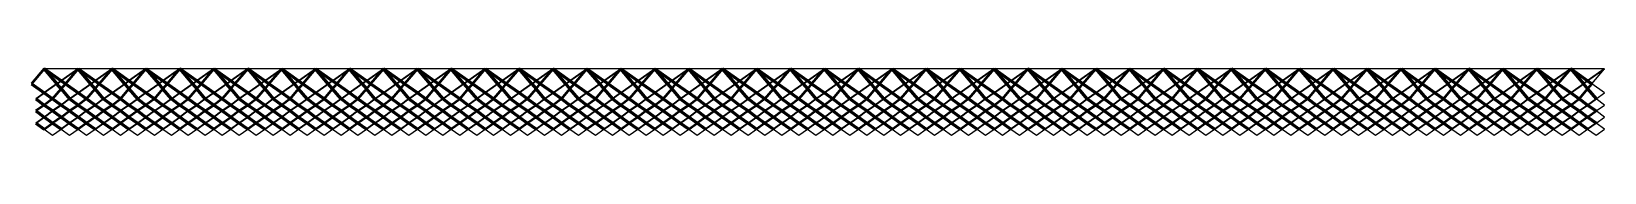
# Model space of a CAD drawing. Extents: x 0 to 143, y 53 to 59.
import ezdxf

# ---------------------------------------------------------------- set-up
doc = ezdxf.new("R2010")
doc.units = 0
doc.header["$MEASUREMENT"] = 0
doc.layers.add('Concrete bases', color=31, linetype='CONTINUOUS')
doc.layers.add('Faces', color=7, linetype='CONTINUOUS')
for name, color, linetype, lineweight in [('Tendons 1 internal', 50, 'CONTINUOUS', 50), ('Tendons 2 external', 201, 'CONTINUOUS', 35), ('Tendons 3 middle', 170, 'CONTINUOUS', 60)]:
    doc.layers.add(name, color=color, linetype=linetype, lineweight=lineweight)

msp = doc.modelspace()

# ---------------------------------------------------------------- linework, layer by layer
at = {"layer": 'Concrete bases'}
for points in [[(1.54, 58.95), (0.38, 57.58), (1.54, 56.77), (2.69, 57.58)], [(1.54, 58.95), (2.69, 57.58), (3.07, 57.86)], [(4.61, 58.95), (1.54, 58.95), (3.07, 57.86)], [(4.61, 58.95), (3.07, 57.86), (3.45, 57.58)], [(4.61, 58.95), (3.45, 57.58), (4.61, 56.77), (5.76, 57.58)], [(7.68, 58.95), (4.61, 58.95), (6.14, 57.86)], [(4.61, 58.95), (5.76, 57.58), (6.14, 57.86)], [(7.68, 58.95), (6.14, 57.86), (6.52, 57.58)], [(7.68, 58.95), (6.52, 57.58), (7.68, 56.77), (8.83, 57.58)], [(7.68, 58.95), (8.83, 57.58), (9.21, 57.86)], [(10.75, 58.95), (7.68, 58.95), (9.21, 57.86)], [(10.75, 58.95), (9.21, 57.86), (9.59, 57.58)], [(10.75, 58.95), (9.59, 57.58), (10.75, 56.77), (11.9, 57.58)], [(13.82, 58.95), (10.75, 58.95), (12.28, 57.86)], [(10.75, 58.95), (11.9, 57.58), (12.28, 57.86)], [(13.82, 58.95), (12.28, 57.86), (12.66, 57.58)], [(13.82, 58.95), (12.66, 57.58), (13.82, 56.77), (14.97, 57.58)], [(16.89, 58.95), (13.82, 58.95), (15.35, 57.86)], [(13.82, 58.95), (14.97, 57.58), (15.35, 57.86)], [(16.89, 58.95), (15.35, 57.86), (15.73, 57.58)], [(16.89, 58.95), (15.73, 57.58), (16.89, 56.77), (18.04, 57.58)], [(16.89, 58.95), (18.04, 57.58), (18.42, 57.86)], [(19.96, 58.95), (16.89, 58.95), (18.42, 57.86)], [(19.96, 58.95), (18.42, 57.86), (18.8, 57.58)], [(19.96, 58.95), (18.8, 57.58), (19.96, 56.77), (21.11, 57.58)], [(19.96, 58.95), (21.11, 57.58), (21.49, 57.86)], [(23.03, 58.95), (19.96, 58.95), (21.49, 57.86)], [(23.03, 58.95), (21.49, 57.86), (21.87, 57.58)], [(23.03, 58.95), (21.87, 57.58), (23.03, 56.77), (24.18, 57.58)], [(26.1, 58.95), (23.03, 58.95), (24.56, 57.86)], [(23.03, 58.95), (24.18, 57.58), (24.56, 57.86)], [(26.1, 58.95), (24.56, 57.86), (24.94, 57.58)], [(26.1, 58.95), (24.94, 57.58), (26.1, 56.77), (27.25, 57.58)], [(26.1, 58.95), (27.25, 57.58), (27.63, 57.86)], [(29.17, 58.95), (26.1, 58.95), (27.63, 57.86)], [(29.17, 58.95), (27.63, 57.86), (28.01, 57.58)], [(29.17, 58.95), (28.01, 57.58), (29.17, 56.77), (30.32, 57.58)], [(32.24, 58.95), (29.17, 58.95), (30.7, 57.86)], [(29.17, 58.95), (30.32, 57.58), (30.7, 57.86)], [(32.24, 58.95), (30.7, 57.86), (31.08, 57.58)], [(32.24, 58.95), (31.08, 57.58), (32.24, 56.77), (33.39, 57.58)], [(35.31, 58.95), (32.24, 58.95), (33.77, 57.86)], [(32.24, 58.95), (33.39, 57.58), (33.77, 57.86)], [(35.31, 58.95), (33.77, 57.86), (34.15, 57.58)], [(35.31, 58.95), (34.15, 57.58), (35.31, 56.77), (36.46, 57.58)], [(35.31, 58.95), (36.46, 57.58), (36.84, 57.86)], [(38.38, 58.95), (35.31, 58.95), (36.84, 57.86)], [(38.38, 58.95), (36.84, 57.86), (37.22, 57.58)], [(38.38, 58.95), (37.22, 57.58), (38.38, 56.77), (39.53, 57.58)], [(38.38, 58.95), (39.53, 57.58), (39.91, 57.86)], [(41.45, 58.95), (38.38, 58.95), (39.91, 57.86)], [(41.45, 58.95), (39.91, 57.86), (40.29, 57.58)], [(41.45, 58.95), (40.29, 57.58), (41.45, 56.77), (42.6, 57.58)], [(44.52, 58.95), (41.45, 58.95), (42.98, 57.86)], [(41.45, 58.95), (42.6, 57.58), (42.98, 57.86)], [(44.52, 58.95), (42.98, 57.86), (43.36, 57.58)], [(44.52, 58.95), (43.36, 57.58), (44.52, 56.77), (45.67, 57.58)], [(44.52, 58.95), (45.67, 57.58), (46.05, 57.86)], [(47.59, 58.95), (44.52, 58.95), (46.05, 57.86)], [(47.59, 58.95), (46.05, 57.86), (46.43, 57.58)], [(47.59, 58.95), (46.43, 57.58), (47.59, 56.77), (48.74, 57.58)], [(50.66, 58.95), (47.59, 58.95), (49.12, 57.86)], [(47.59, 58.95), (48.74, 57.58), (49.12, 57.86)], [(50.66, 58.95), (49.12, 57.86), (49.5, 57.58)], [(50.66, 58.95), (49.5, 57.58), (50.66, 56.77), (51.81, 57.58)], [(53.73, 58.95), (50.66, 58.95), (52.19, 57.86)], [(50.66, 58.95), (51.81, 57.58), (52.19, 57.86)], [(53.73, 58.95), (52.19, 57.86), (52.57, 57.58)], [(53.73, 58.95), (52.57, 57.58), (53.73, 56.77), (54.88, 57.58)], [(53.73, 58.95), (54.88, 57.58), (55.26, 57.86)], [(56.8, 58.95), (53.73, 58.95), (55.26, 57.86)], [(56.8, 58.95), (55.26, 57.86), (55.64, 57.58)], [(56.8, 58.95), (55.64, 57.58), (56.8, 56.77), (57.95, 57.58)], [(56.8, 58.95), (57.95, 57.58), (58.33, 57.86)], [(59.87, 58.95), (56.8, 58.95), (58.33, 57.86)], [(59.87, 58.95), (58.33, 57.86), (58.71, 57.58)], [(59.87, 58.95), (58.71, 57.58), (59.87, 56.77), (61.02, 57.58)], [(62.94, 58.95), (59.87, 58.95), (61.4, 57.86)], [(59.87, 58.95), (61.02, 57.58), (61.4, 57.86)], [(62.94, 58.95), (61.4, 57.86), (61.78, 57.58)], [(62.94, 58.95), (61.78, 57.58), (62.94, 56.77), (64.09, 57.58)], [(62.94, 58.95), (64.09, 57.58), (64.47, 57.86)], [(66.01, 58.95), (62.94, 58.95), (64.47, 57.86)], [(66.01, 58.95), (64.47, 57.86), (64.85, 57.58)], [(66.01, 58.95), (64.85, 57.58), (66.01, 56.77), (67.16, 57.58)], [(69.08, 58.95), (66.01, 58.95), (67.54, 57.86)], [(66.01, 58.95), (67.16, 57.58), (67.54, 57.86)], [(69.08, 58.95), (67.54, 57.86), (67.92, 57.58)], [(69.08, 58.95), (67.92, 57.58), (69.08, 56.77), (70.23, 57.58)], [(72.15, 58.95), (69.08, 58.95), (70.61, 57.86)], [(69.08, 58.95), (70.23, 57.58), (70.61, 57.86)], [(72.15, 58.95), (70.61, 57.86), (70.99, 57.58)], [(72.15, 58.95), (70.99, 57.58), (72.15, 56.77), (73.3, 57.58)], [(72.15, 58.95), (73.3, 57.58), (73.68, 57.86)], [(75.22, 58.95), (72.15, 58.95), (73.68, 57.86)], [(75.22, 58.95), (73.68, 57.86), (74.06, 57.58)], [(75.22, 58.95), (74.06, 57.58), (75.22, 56.77), (76.37, 57.58)], [(75.22, 58.95), (76.37, 57.58), (76.75, 57.86)], [(78.29, 58.95), (75.22, 58.95), (76.75, 57.86)], [(78.29, 58.95), (76.75, 57.86), (77.13, 57.58)], [(78.29, 58.95), (77.13, 57.58), (78.29, 56.77), (79.44, 57.58)], [(81.36, 58.95), (78.29, 58.95), (79.82, 57.86)], [(78.29, 58.95), (79.44, 57.58), (79.82, 57.86)], [(81.36, 58.95), (79.82, 57.86), (80.2, 57.58)], [(81.36, 58.95), (80.2, 57.58), (81.36, 56.77), (82.51, 57.58)], [(81.36, 58.95), (82.51, 57.58), (82.89, 57.86)], [(84.43, 58.95), (81.36, 58.95), (82.89, 57.86)], [(84.43, 58.95), (82.89, 57.86), (83.27, 57.58)], [(84.43, 58.95), (83.27, 57.58), (84.43, 56.77), (85.58, 57.58)], [(87.5, 58.95), (84.43, 58.95), (85.96, 57.86)], [(84.43, 58.95), (85.58, 57.58), (85.96, 57.86)], [(87.5, 58.95), (85.96, 57.86), (86.34, 57.58)], [(87.5, 58.95), (86.34, 57.58), (87.5, 56.77), (88.65, 57.58)], [(90.57, 58.95), (87.5, 58.95), (89.03, 57.86)], [(87.5, 58.95), (88.65, 57.58), (89.03, 57.86)], [(90.57, 58.95), (89.03, 57.86), (89.41, 57.58)], [(90.57, 58.95), (89.41, 57.58), (90.57, 56.77), (91.72, 57.58)], [(90.57, 58.95), (91.72, 57.58), (92.1, 57.86)], [(93.64, 58.95), (90.57, 58.95), (92.1, 57.86)], [(93.64, 58.95), (92.1, 57.86), (92.48, 57.58)], [(93.64, 58.95), (92.48, 57.58), (93.64, 56.77), (94.79, 57.58)], [(93.64, 58.95), (94.79, 57.58), (95.17, 57.86)], [(96.71, 58.95), (93.64, 58.95), (95.17, 57.86)], [(96.71, 58.95), (95.17, 57.86), (95.55, 57.58)], [(96.71, 58.95), (95.55, 57.58), (96.71, 56.77), (97.86, 57.58)], [(99.78, 58.95), (96.71, 58.95), (98.24, 57.86)], [(96.71, 58.95), (97.86, 57.58), (98.24, 57.86)], [(99.78, 58.95), (98.24, 57.86), (98.62, 57.58)], [(99.78, 58.95), (98.62, 57.58), (99.78, 56.77), (100.93, 57.58)], [(99.78, 58.95), (100.93, 57.58), (101.31, 57.86)], [(102.85, 58.95), (99.78, 58.95), (101.31, 57.86)], [(102.85, 58.95), (101.31, 57.86), (101.69, 57.58)], [(102.85, 58.95), (101.69, 57.58), (102.85, 56.77), (104, 57.58)], [(105.92, 58.95), (102.85, 58.95), (104.38, 57.86)], [(102.85, 58.95), (104, 57.58), (104.38, 57.86)], [(105.92, 58.95), (104.38, 57.86), (104.76, 57.58)], [(105.92, 58.95), (104.76, 57.58), (105.92, 56.77), (107.07, 57.58)], [(108.99, 58.95), (105.92, 58.95), (107.45, 57.86)], [(105.92, 58.95), (107.07, 57.58), (107.45, 57.86)], [(108.99, 58.95), (107.45, 57.86), (107.83, 57.58)], [(108.99, 58.95), (107.83, 57.58), (108.99, 56.77), (110.14, 57.58)], [(108.99, 58.95), (110.14, 57.58), (110.52, 57.86)], [(112.06, 58.95), (108.99, 58.95), (110.52, 57.86)], [(112.06, 58.95), (110.52, 57.86), (110.9, 57.58)], [(112.06, 58.95), (110.9, 57.58), (112.06, 56.77), (113.21, 57.58)], [(112.06, 58.95), (113.21, 57.58), (113.59, 57.86)], [(115.13, 58.95), (112.06, 58.95), (113.59, 57.86)], [(115.13, 58.95), (113.59, 57.86), (113.97, 57.58)], [(115.13, 58.95), (113.97, 57.58), (115.13, 56.77), (116.28, 57.58)], [(118.2, 58.95), (115.13, 58.95), (116.66, 57.86)], [(115.13, 58.95), (116.28, 57.58), (116.66, 57.86)], [(118.2, 58.95), (116.66, 57.86), (117.04, 57.58)], [(118.2, 58.95), (117.04, 57.58), (118.2, 56.77), (119.35, 57.58)], [(118.2, 58.95), (119.35, 57.58), (119.73, 57.86)], [(121.27, 58.95), (118.2, 58.95), (119.73, 57.86)], [(121.27, 58.95), (119.73, 57.86), (120.11, 57.58)], [(121.27, 58.95), (120.11, 57.58), (121.27, 56.77), (122.42, 57.58)], [(124.34, 58.95), (121.27, 58.95), (122.8, 57.86)], [(121.27, 58.95), (122.42, 57.58), (122.8, 57.86)], [(124.34, 58.95), (122.8, 57.86), (123.18, 57.58)], [(124.34, 58.95), (123.18, 57.58), (124.34, 56.77), (125.49, 57.58)], [(127.41, 58.95), (124.34, 58.95), (125.87, 57.86)], [(124.34, 58.95), (125.49, 57.58), (125.87, 57.86)], [(127.41, 58.95), (125.87, 57.86), (126.25, 57.58)], [(127.41, 58.95), (126.25, 57.58), (127.41, 56.77), (128.56, 57.58)], [(127.41, 58.95), (128.56, 57.58), (128.94, 57.86)], [(130.48, 58.95), (127.41, 58.95), (128.94, 57.86)], [(130.48, 58.95), (128.94, 57.86), (129.32, 57.58)], [(130.48, 58.95), (129.32, 57.58), (130.48, 56.77), (131.63, 57.58)], [(130.48, 58.95), (131.63, 57.58), (132.01, 57.86)], [(133.55, 58.95), (130.48, 58.95), (132.01, 57.86)], [(133.55, 58.95), (132.01, 57.86), (132.39, 57.58)], [(133.55, 58.95), (132.39, 57.58), (133.55, 56.77), (134.7, 57.58)], [(136.62, 58.95), (133.55, 58.95), (135.08, 57.86)], [(133.55, 58.95), (134.7, 57.58), (135.08, 57.86)], [(136.62, 58.95), (135.08, 57.86), (135.46, 57.58)], [(136.62, 58.95), (135.46, 57.58), (136.62, 56.77), (137.77, 57.58)], [(136.62, 58.95), (137.77, 57.58), (138.15, 57.86)], [(139.69, 58.95), (136.62, 58.95), (138.15, 57.86)], [(139.69, 58.95), (138.15, 57.86), (138.53, 57.58)], [(139.69, 58.95), (138.53, 57.58), (139.69, 56.77), (140.84, 57.58)], [(142.76, 58.95), (139.69, 58.95), (141.22, 57.86)], [(139.69, 58.95), (140.84, 57.58), (141.22, 57.86)], [(142.76, 58.95), (141.22, 57.86), (141.6, 57.58)], [(3.07, 57.13), (2.69, 57.58), (1.54, 56.77), (2.3, 56.22)], [(3.84, 56.22), (3.07, 57.13), (2.3, 56.22), (3.07, 55.67)], [(3.45, 57.58), (3.07, 57.86), (2.69, 57.58), (3.07, 57.13)], [(3.45, 57.58), (3.07, 57.13), (3.84, 56.22), (4.61, 56.77)], [(6.14, 57.13), (5.76, 57.58), (4.61, 56.77), (5.37, 56.22)], [(6.91, 56.22), (6.14, 57.13), (5.37, 56.22), (6.14, 55.67)], [(6.52, 57.58), (6.14, 57.86), (5.76, 57.58), (6.14, 57.13)], [(7.68, 56.77), (6.52, 57.58), (6.14, 57.13), (6.91, 56.22)], [(9.21, 57.13), (8.83, 57.58), (7.68, 56.77), (8.44, 56.22)], [(9.98, 56.22), (9.21, 57.13), (8.44, 56.22), (9.21, 55.67)], [(9.59, 57.58), (9.21, 57.86), (8.83, 57.58), (9.21, 57.13)], [(9.59, 57.58), (9.21, 57.13), (9.98, 56.22), (10.75, 56.77)], [(12.28, 57.13), (11.9, 57.58), (10.75, 56.77), (11.51, 56.22)], [(13.05, 56.22), (12.28, 57.13), (11.51, 56.22), (12.28, 55.67)], [(12.66, 57.58), (12.28, 57.86), (11.9, 57.58), (12.28, 57.13)], [(13.82, 56.77), (12.66, 57.58), (12.28, 57.13), (13.05, 56.22)], [(15.35, 57.13), (14.97, 57.58), (13.82, 56.77), (14.58, 56.22)], [(16.12, 56.22), (15.35, 57.13), (14.58, 56.22), (15.35, 55.67)], [(15.73, 57.58), (15.35, 57.86), (14.97, 57.58), (15.35, 57.13)], [(16.89, 56.77), (15.73, 57.58), (15.35, 57.13), (16.12, 56.22)], [(18.42, 57.13), (18.04, 57.58), (16.89, 56.77), (17.65, 56.22)], [(19.19, 56.22), (18.42, 57.13), (17.65, 56.22), (18.42, 55.67)], [(18.8, 57.58), (18.42, 57.86), (18.04, 57.58), (18.42, 57.13)], [(18.8, 57.58), (18.42, 57.13), (19.19, 56.22), (19.96, 56.77)], [(21.49, 57.13), (21.11, 57.58), (19.96, 56.77), (20.72, 56.22)], [(22.26, 56.22), (21.49, 57.13), (20.72, 56.22), (21.49, 55.67)], [(21.87, 57.58), (21.49, 57.86), (21.11, 57.58), (21.49, 57.13)], [(21.87, 57.58), (21.49, 57.13), (22.26, 56.22), (23.03, 56.77)], [(24.56, 57.13), (24.18, 57.58), (23.03, 56.77), (23.79, 56.22)], [(25.33, 56.22), (24.56, 57.13), (23.79, 56.22), (24.56, 55.67)], [(24.94, 57.58), (24.56, 57.86), (24.18, 57.58), (24.56, 57.13)], [(26.1, 56.77), (24.94, 57.58), (24.56, 57.13), (25.33, 56.22)], [(27.63, 57.13), (27.25, 57.58), (26.1, 56.77), (26.86, 56.22)], [(28.4, 56.22), (27.63, 57.13), (26.86, 56.22), (27.63, 55.67)], [(28.01, 57.58), (27.63, 57.86), (27.25, 57.58), (27.63, 57.13)], [(28.01, 57.58), (27.63, 57.13), (28.4, 56.22), (29.17, 56.77)], [(30.7, 57.13), (30.32, 57.58), (29.17, 56.77), (29.93, 56.22)], [(31.47, 56.22), (30.7, 57.13), (29.93, 56.22), (30.7, 55.67)], [(31.08, 57.58), (30.7, 57.86), (30.32, 57.58), (30.7, 57.13)], [(32.24, 56.77), (31.08, 57.58), (30.7, 57.13), (31.47, 56.22)], [(33.77, 57.13), (33.39, 57.58), (32.24, 56.77), (33, 56.22)], [(34.54, 56.22), (33.77, 57.13), (33, 56.22), (33.77, 55.67)], [(34.15, 57.58), (33.77, 57.86), (33.39, 57.58), (33.77, 57.13)], [(35.31, 56.77), (34.15, 57.58), (33.77, 57.13), (34.54, 56.22)], [(36.84, 57.13), (36.46, 57.58), (35.31, 56.77), (36.07, 56.22)], [(37.61, 56.22), (36.84, 57.13), (36.07, 56.22), (36.84, 55.67)], [(37.22, 57.58), (36.84, 57.86), (36.46, 57.58), (36.84, 57.13)], [(37.22, 57.58), (36.84, 57.13), (37.61, 56.22), (38.38, 56.77)], [(39.91, 57.13), (39.53, 57.58), (38.38, 56.77), (39.14, 56.22)], [(40.68, 56.22), (39.91, 57.13), (39.14, 56.22), (39.91, 55.67)], [(40.29, 57.58), (39.91, 57.86), (39.53, 57.58), (39.91, 57.13)], [(40.29, 57.58), (39.91, 57.13), (40.68, 56.22), (41.45, 56.77)], [(42.98, 57.13), (42.6, 57.58), (41.45, 56.77), (42.21, 56.22)], [(43.75, 56.22), (42.98, 57.13), (42.21, 56.22), (42.98, 55.67)], [(43.36, 57.58), (42.98, 57.86), (42.6, 57.58), (42.98, 57.13)], [(44.52, 56.77), (43.36, 57.58), (42.98, 57.13), (43.75, 56.22)], [(46.05, 57.13), (45.67, 57.58), (44.52, 56.77), (45.28, 56.22)], [(46.82, 56.22), (46.05, 57.13), (45.28, 56.22), (46.05, 55.67)], [(46.43, 57.58), (46.05, 57.86), (45.67, 57.58), (46.05, 57.13)], [(46.43, 57.58), (46.05, 57.13), (46.82, 56.22), (47.59, 56.77)], [(49.12, 57.13), (48.74, 57.58), (47.59, 56.77), (48.35, 56.22)], [(49.89, 56.22), (49.12, 57.13), (48.35, 56.22), (49.12, 55.67)], [(49.5, 57.58), (49.12, 57.86), (48.74, 57.58), (49.12, 57.13)], [(50.66, 56.77), (49.5, 57.58), (49.12, 57.13), (49.89, 56.22)], [(52.19, 57.13), (51.81, 57.58), (50.66, 56.77), (51.42, 56.22)], [(52.96, 56.22), (52.19, 57.13), (51.42, 56.22), (52.19, 55.67)], [(52.57, 57.58), (52.19, 57.86), (51.81, 57.58), (52.19, 57.13)], [(53.73, 56.77), (52.57, 57.58), (52.19, 57.13), (52.96, 56.22)], [(55.26, 57.13), (54.88, 57.58), (53.73, 56.77), (54.49, 56.22)], [(56.03, 56.22), (55.26, 57.13), (54.49, 56.22), (55.26, 55.67)], [(55.64, 57.58), (55.26, 57.86), (54.88, 57.58), (55.26, 57.13)], [(55.64, 57.58), (55.26, 57.13), (56.03, 56.22), (56.8, 56.77)], [(58.33, 57.13), (57.95, 57.58), (56.8, 56.77), (57.56, 56.22)], [(59.1, 56.22), (58.33, 57.13), (57.56, 56.22), (58.33, 55.67)], [(58.71, 57.58), (58.33, 57.86), (57.95, 57.58), (58.33, 57.13)], [(58.71, 57.58), (58.33, 57.13), (59.1, 56.22), (59.87, 56.77)], [(61.4, 57.13), (61.02, 57.58), (59.87, 56.77), (60.63, 56.22)], [(62.17, 56.22), (61.4, 57.13), (60.63, 56.22), (61.4, 55.67)], [(61.78, 57.58), (61.4, 57.86), (61.02, 57.58), (61.4, 57.13)], [(62.94, 56.77), (61.78, 57.58), (61.4, 57.13), (62.17, 56.22)], [(64.47, 57.13), (64.09, 57.58), (62.94, 56.77), (63.7, 56.22)], [(65.24, 56.22), (64.47, 57.13), (63.7, 56.22), (64.47, 55.67)], [(64.85, 57.58), (64.47, 57.86), (64.09, 57.58), (64.47, 57.13)], [(64.85, 57.58), (64.47, 57.13), (65.24, 56.22), (66.01, 56.77)], [(67.54, 57.13), (67.16, 57.58), (66.01, 56.77), (66.77, 56.22)], [(68.31, 56.22), (67.54, 57.13), (66.77, 56.22), (67.54, 55.67)], [(67.92, 57.58), (67.54, 57.86), (67.16, 57.58), (67.54, 57.13)], [(69.08, 56.77), (67.92, 57.58), (67.54, 57.13), (68.31, 56.22)], [(70.61, 57.13), (70.23, 57.58), (69.08, 56.77), (69.84, 56.22)], [(71.38, 56.22), (70.61, 57.13), (69.84, 56.22), (70.61, 55.67)], [(70.99, 57.58), (70.61, 57.86), (70.23, 57.58), (70.61, 57.13)], [(72.15, 56.77), (70.99, 57.58), (70.61, 57.13), (71.38, 56.22)], [(73.68, 57.13), (73.3, 57.58), (72.15, 56.77), (72.91, 56.22)], [(74.45, 56.22), (73.68, 57.13), (72.91, 56.22), (73.68, 55.67)], [(74.06, 57.58), (73.68, 57.86), (73.3, 57.58), (73.68, 57.13)], [(74.06, 57.58), (73.68, 57.13), (74.45, 56.22), (75.22, 56.77)], [(76.75, 57.13), (76.37, 57.58), (75.22, 56.77), (75.98, 56.22)], [(77.52, 56.22), (76.75, 57.13), (75.98, 56.22), (76.75, 55.67)], [(77.13, 57.58), (76.75, 57.86), (76.37, 57.58), (76.75, 57.13)], [(77.13, 57.58), (76.75, 57.13), (77.52, 56.22), (78.29, 56.77)], [(79.82, 57.13), (79.44, 57.58), (78.29, 56.77), (79.05, 56.22)], [(80.59, 56.22), (79.82, 57.13), (79.05, 56.22), (79.82, 55.67)], [(80.2, 57.58), (79.82, 57.86), (79.44, 57.58), (79.82, 57.13)], [(81.36, 56.77), (80.2, 57.58), (79.82, 57.13), (80.59, 56.22)], [(82.89, 57.13), (82.51, 57.58), (81.36, 56.77), (82.12, 56.22)], [(83.66, 56.22), (82.89, 57.13), (82.12, 56.22), (82.89, 55.67)], [(83.27, 57.58), (82.89, 57.86), (82.51, 57.58), (82.89, 57.13)], [(83.27, 57.58), (82.89, 57.13), (83.66, 56.22), (84.43, 56.77)], [(85.96, 57.13), (85.58, 57.58), (84.43, 56.77), (85.19, 56.22)], [(86.73, 56.22), (85.96, 57.13), (85.19, 56.22), (85.96, 55.67)], [(86.34, 57.58), (85.96, 57.86), (85.58, 57.58), (85.96, 57.13)], [(87.5, 56.77), (86.34, 57.58), (85.96, 57.13), (86.73, 56.22)], [(89.03, 57.13), (88.65, 57.58), (87.5, 56.77), (88.26, 56.22)], [(89.8, 56.22), (89.03, 57.13), (88.26, 56.22), (89.03, 55.67)], [(89.41, 57.58), (89.03, 57.86), (88.65, 57.58), (89.03, 57.13)], [(90.57, 56.77), (89.41, 57.58), (89.03, 57.13), (89.8, 56.22)], [(92.1, 57.13), (91.72, 57.58), (90.57, 56.77), (91.33, 56.22)], [(92.87, 56.22), (92.1, 57.13), (91.33, 56.22), (92.1, 55.67)], [(92.48, 57.58), (92.1, 57.86), (91.72, 57.58), (92.1, 57.13)], [(92.48, 57.58), (92.1, 57.13), (92.87, 56.22), (93.64, 56.77)], [(95.17, 57.13), (94.79, 57.58), (93.64, 56.77), (94.4, 56.22)], [(95.94, 56.22), (95.17, 57.13), (94.4, 56.22), (95.17, 55.67)], [(95.55, 57.58), (95.17, 57.86), (94.79, 57.58), (95.17, 57.13)], [(95.55, 57.58), (95.17, 57.13), (95.94, 56.22), (96.71, 56.77)], [(98.24, 57.13), (97.86, 57.58), (96.71, 56.77), (97.47, 56.22)], [(99.01, 56.22), (98.24, 57.13), (97.47, 56.22), (98.24, 55.67)], [(98.62, 57.58), (98.24, 57.86), (97.86, 57.58), (98.24, 57.13)], [(99.78, 56.77), (98.62, 57.58), (98.24, 57.13), (99.01, 56.22)], [(101.31, 57.13), (100.93, 57.58), (99.78, 56.77), (100.54, 56.22)], [(102.08, 56.22), (101.31, 57.13), (100.54, 56.22), (101.31, 55.67)], [(101.69, 57.58), (101.31, 57.86), (100.93, 57.58), (101.31, 57.13)], [(101.69, 57.58), (101.31, 57.13), (102.08, 56.22), (102.85, 56.77)], [(104.38, 57.13), (104, 57.58), (102.85, 56.77), (103.61, 56.22)], [(105.15, 56.22), (104.38, 57.13), (103.61, 56.22), (104.38, 55.67)], [(104.76, 57.58), (104.38, 57.86), (104, 57.58), (104.38, 57.13)], [(105.92, 56.77), (104.76, 57.58), (104.38, 57.13), (105.15, 56.22)], [(107.45, 57.13), (107.07, 57.58), (105.92, 56.77), (106.68, 56.22)], [(108.22, 56.22), (107.45, 57.13), (106.68, 56.22), (107.45, 55.67)], [(107.83, 57.58), (107.45, 57.86), (107.07, 57.58), (107.45, 57.13)], [(108.99, 56.77), (107.83, 57.58), (107.45, 57.13), (108.22, 56.22)], [(110.52, 57.13), (110.14, 57.58), (108.99, 56.77), (109.75, 56.22)], [(111.29, 56.22), (110.52, 57.13), (109.75, 56.22), (110.52, 55.67)], [(110.9, 57.58), (110.52, 57.86), (110.14, 57.58), (110.52, 57.13)], [(110.9, 57.58), (110.52, 57.13), (111.29, 56.22), (112.06, 56.77)], [(113.59, 57.13), (113.21, 57.58), (112.06, 56.77), (112.82, 56.22)], [(114.36, 56.22), (113.59, 57.13), (112.82, 56.22), (113.59, 55.67)], [(113.97, 57.58), (113.59, 57.86), (113.21, 57.58), (113.59, 57.13)], [(113.97, 57.58), (113.59, 57.13), (114.36, 56.22), (115.13, 56.77)], [(116.66, 57.13), (116.28, 57.58), (115.13, 56.77), (115.89, 56.22)], [(117.43, 56.22), (116.66, 57.13), (115.89, 56.22), (116.66, 55.67)], [(117.04, 57.58), (116.66, 57.86), (116.28, 57.58), (116.66, 57.13)], [(118.2, 56.77), (117.04, 57.58), (116.66, 57.13), (117.43, 56.22)], [(119.73, 57.13), (119.35, 57.58), (118.2, 56.77), (118.96, 56.22)], [(120.5, 56.22), (119.73, 57.13), (118.96, 56.22), (119.73, 55.67)], [(120.11, 57.58), (119.73, 57.86), (119.35, 57.58), (119.73, 57.13)], [(120.11, 57.58), (119.73, 57.13), (120.5, 56.22), (121.27, 56.77)], [(122.8, 57.13), (122.42, 57.58), (121.27, 56.77), (122.03, 56.22)], [(123.57, 56.22), (122.8, 57.13), (122.03, 56.22), (122.8, 55.67)], [(123.18, 57.58), (122.8, 57.86), (122.42, 57.58), (122.8, 57.13)], [(124.34, 56.77), (123.18, 57.58), (122.8, 57.13), (123.57, 56.22)], [(125.87, 57.13), (125.49, 57.58), (124.34, 56.77), (125.1, 56.22)], [(126.64, 56.22), (125.87, 57.13), (125.1, 56.22), (125.87, 55.67)], [(126.25, 57.58), (125.87, 57.86), (125.49, 57.58), (125.87, 57.13)], [(127.41, 56.77), (126.25, 57.58), (125.87, 57.13), (126.64, 56.22)], [(128.94, 57.13), (128.56, 57.58), (127.41, 56.77), (128.17, 56.22)], [(129.71, 56.22), (128.94, 57.13), (128.17, 56.22), (128.94, 55.67)], [(129.32, 57.58), (128.94, 57.86), (128.56, 57.58), (128.94, 57.13)], [(129.32, 57.58), (128.94, 57.13), (129.71, 56.22), (130.48, 56.77)], [(132.01, 57.13), (131.63, 57.58), (130.48, 56.77), (131.24, 56.22)], [(132.78, 56.22), (132.01, 57.13), (131.24, 56.22), (132.01, 55.67)], [(132.39, 57.58), (132.01, 57.86), (131.63, 57.58), (132.01, 57.13)], [(132.39, 57.58), (132.01, 57.13), (132.78, 56.22), (133.55, 56.77)], [(135.08, 57.13), (134.7, 57.58), (133.55, 56.77), (134.31, 56.22)], [(135.85, 56.22), (135.08, 57.13), (134.31, 56.22), (135.08, 55.67)], [(135.46, 57.58), (135.08, 57.86), (134.7, 57.58), (135.08, 57.13)], [(136.62, 56.77), (135.46, 57.58), (135.08, 57.13), (135.85, 56.22)], [(138.15, 57.13), (137.77, 57.58), (136.62, 56.77), (137.38, 56.22)], [(138.92, 56.22), (138.15, 57.13), (137.38, 56.22), (138.15, 55.67)], [(138.53, 57.58), (138.15, 57.86), (137.77, 57.58), (138.15, 57.13)], [(138.53, 57.58), (138.15, 57.13), (138.92, 56.22), (139.69, 56.77)], [(141.22, 57.13), (140.84, 57.58), (139.69, 56.77), (140.45, 56.22)], [(141.99, 56.22), (141.22, 57.13), (140.45, 56.22), (141.22, 55.67)], [(141.6, 57.58), (141.22, 57.86), (140.84, 57.58), (141.22, 57.13)], [(142.76, 56.77), (141.6, 57.58), (141.22, 57.13), (141.99, 56.22)], [(1.54, 56.77), (0.77, 56.22), (1.54, 55.67), (2.3, 56.22)], [(1.54, 55.67), (0.77, 55.13), (1.54, 54.58), (2.3, 55.13)], [(2.3, 56.22), (1.54, 55.67), (2.3, 55.13), (3.07, 55.67)], [(3.07, 55.67), (2.3, 55.13), (3.07, 54.58), (3.84, 55.13)], [(3.84, 56.22), (3.07, 55.67), (3.84, 55.13), (4.61, 55.67)], [(4.61, 56.77), (3.84, 56.22), (4.61, 55.67), (5.37, 56.22)], [(4.61, 55.67), (3.84, 55.13), (4.61, 54.58), (5.37, 55.13)], [(5.37, 56.22), (4.61, 55.67), (5.37, 55.13), (6.14, 55.67)], [(6.14, 55.67), (5.37, 55.13), (6.14, 54.58), (6.91, 55.13)], [(6.91, 56.22), (6.14, 55.67), (6.91, 55.13), (7.68, 55.67)], [(7.68, 56.77), (6.91, 56.22), (7.68, 55.67), (8.44, 56.22)], [(7.68, 55.67), (6.91, 55.13), (7.68, 54.58), (8.44, 55.13)], [(8.44, 56.22), (7.68, 55.67), (8.44, 55.13), (9.21, 55.67)], [(9.21, 55.67), (8.44, 55.13), (9.21, 54.58), (9.98, 55.13)], [(9.98, 56.22), (9.21, 55.67), (9.98, 55.13), (10.75, 55.67)], [(10.75, 56.77), (9.98, 56.22), (10.75, 55.67), (11.51, 56.22)], [(10.75, 55.67), (9.98, 55.13), (10.75, 54.58), (11.51, 55.13)], [(11.51, 56.22), (10.75, 55.67), (11.51, 55.13), (12.28, 55.67)], [(12.28, 55.67), (11.51, 55.13), (12.28, 54.58), (13.05, 55.13)], [(13.05, 56.22), (12.28, 55.67), (13.05, 55.13), (13.82, 55.67)], [(13.82, 56.77), (13.05, 56.22), (13.82, 55.67), (14.58, 56.22)], [(13.82, 55.67), (13.05, 55.13), (13.82, 54.58), (14.58, 55.13)], [(14.58, 56.22), (13.82, 55.67), (14.58, 55.13), (15.35, 55.67)], [(15.35, 55.67), (14.58, 55.13), (15.35, 54.58), (16.12, 55.13)], [(16.12, 56.22), (15.35, 55.67), (16.12, 55.13), (16.89, 55.67)], [(16.89, 56.77), (16.12, 56.22), (16.89, 55.67), (17.65, 56.22)], [(16.89, 55.67), (16.12, 55.13), (16.89, 54.58), (17.65, 55.13)], [(17.65, 56.22), (16.89, 55.67), (17.65, 55.13), (18.42, 55.67)], [(18.42, 55.67), (17.65, 55.13), (18.42, 54.58), (19.19, 55.13)], [(19.19, 56.22), (18.42, 55.67), (19.19, 55.13), (19.96, 55.67)], [(19.96, 56.77), (19.19, 56.22), (19.96, 55.67), (20.72, 56.22)], [(19.96, 55.67), (19.19, 55.13), (19.96, 54.58), (20.72, 55.13)], [(20.72, 56.22), (19.96, 55.67), (20.72, 55.13), (21.49, 55.67)], [(21.49, 55.67), (20.72, 55.13), (21.49, 54.58), (22.26, 55.13)], [(22.26, 56.22), (21.49, 55.67), (22.26, 55.13), (23.03, 55.67)], [(23.03, 56.77), (22.26, 56.22), (23.03, 55.67), (23.79, 56.22)], [(23.03, 55.67), (22.26, 55.13), (23.03, 54.58), (23.79, 55.13)], [(23.79, 56.22), (23.03, 55.67), (23.79, 55.13), (24.56, 55.67)], [(24.56, 55.67), (23.79, 55.13), (24.56, 54.58), (25.33, 55.13)], [(25.33, 56.22), (24.56, 55.67), (25.33, 55.13), (26.1, 55.67)], [(26.1, 56.77), (25.33, 56.22), (26.1, 55.67), (26.86, 56.22)], [(26.1, 55.67), (25.33, 55.13), (26.1, 54.58), (26.86, 55.13)], [(26.86, 56.22), (26.1, 55.67), (26.86, 55.13), (27.63, 55.67)], [(27.63, 55.67), (26.86, 55.13), (27.63, 54.58), (28.4, 55.13)], [(28.4, 56.22), (27.63, 55.67), (28.4, 55.13), (29.17, 55.67)], [(29.17, 56.77), (28.4, 56.22), (29.17, 55.67), (29.93, 56.22)], [(29.17, 55.67), (28.4, 55.13), (29.17, 54.58), (29.93, 55.13)], [(29.93, 56.22), (29.17, 55.67), (29.93, 55.13), (30.7, 55.67)], [(30.7, 55.67), (29.93, 55.13), (30.7, 54.58), (31.47, 55.13)], [(31.47, 56.22), (30.7, 55.67), (31.47, 55.13), (32.24, 55.67)], [(32.24, 56.77), (31.47, 56.22), (32.24, 55.67), (33, 56.22)], [(32.24, 55.67), (31.47, 55.13), (32.24, 54.58), (33, 55.13)], [(33, 56.22), (32.24, 55.67), (33, 55.13), (33.77, 55.67)], [(33.77, 55.67), (33, 55.13), (33.77, 54.58), (34.54, 55.13)], [(34.54, 56.22), (33.77, 55.67), (34.54, 55.13), (35.31, 55.67)], [(35.31, 56.77), (34.54, 56.22), (35.31, 55.67), (36.07, 56.22)], [(35.31, 55.67), (34.54, 55.13), (35.31, 54.58), (36.07, 55.13)], [(36.07, 56.22), (35.31, 55.67), (36.07, 55.13), (36.84, 55.67)], [(36.84, 55.67), (36.07, 55.13), (36.84, 54.58), (37.61, 55.13)], [(37.61, 56.22), (36.84, 55.67), (37.61, 55.13), (38.38, 55.67)], [(38.38, 56.77), (37.61, 56.22), (38.38, 55.67), (39.14, 56.22)], [(38.38, 55.67), (37.61, 55.13), (38.38, 54.58), (39.14, 55.13)], [(39.14, 56.22), (38.38, 55.67), (39.14, 55.13), (39.91, 55.67)], [(39.91, 55.67), (39.14, 55.13), (39.91, 54.58), (40.68, 55.13)], [(40.68, 56.22), (39.91, 55.67), (40.68, 55.13), (41.45, 55.67)], [(41.45, 56.77), (40.68, 56.22), (41.45, 55.67), (42.21, 56.22)], [(41.45, 55.67), (40.68, 55.13), (41.45, 54.58), (42.21, 55.13)], [(42.21, 56.22), (41.45, 55.67), (42.21, 55.13), (42.98, 55.67)], [(42.98, 55.67), (42.21, 55.13), (42.98, 54.58), (43.75, 55.13)], [(43.75, 56.22), (42.98, 55.67), (43.75, 55.13), (44.52, 55.67)], [(44.52, 56.77), (43.75, 56.22), (44.52, 55.67), (45.28, 56.22)], [(44.52, 55.67), (43.75, 55.13), (44.52, 54.58), (45.28, 55.13)], [(45.28, 56.22), (44.52, 55.67), (45.28, 55.13), (46.05, 55.67)], [(46.05, 55.67), (45.28, 55.13), (46.05, 54.58), (46.82, 55.13)], [(46.82, 56.22), (46.05, 55.67), (46.82, 55.13), (47.59, 55.67)], [(47.59, 56.77), (46.82, 56.22), (47.59, 55.67), (48.35, 56.22)], [(47.59, 55.67), (46.82, 55.13), (47.59, 54.58), (48.35, 55.13)], [(48.35, 56.22), (47.59, 55.67), (48.35, 55.13), (49.12, 55.67)], [(49.12, 55.67), (48.35, 55.13), (49.12, 54.58), (49.89, 55.13)], [(49.89, 56.22), (49.12, 55.67), (49.89, 55.13), (50.66, 55.67)], [(50.66, 56.77), (49.89, 56.22), (50.66, 55.67), (51.42, 56.22)], [(50.66, 55.67), (49.89, 55.13), (50.66, 54.58), (51.42, 55.13)], [(51.42, 56.22), (50.66, 55.67), (51.42, 55.13), (52.19, 55.67)], [(52.19, 55.67), (51.42, 55.13), (52.19, 54.58), (52.96, 55.13)], [(52.96, 56.22), (52.19, 55.67), (52.96, 55.13), (53.73, 55.67)], [(53.73, 56.77), (52.96, 56.22), (53.73, 55.67), (54.49, 56.22)], [(53.73, 55.67), (52.96, 55.13), (53.73, 54.58), (54.49, 55.13)], [(54.49, 56.22), (53.73, 55.67), (54.49, 55.13), (55.26, 55.67)], [(55.26, 55.67), (54.49, 55.13), (55.26, 54.58), (56.03, 55.13)], [(56.03, 56.22), (55.26, 55.67), (56.03, 55.13), (56.8, 55.67)], [(56.8, 56.77), (56.03, 56.22), (56.8, 55.67), (57.56, 56.22)], [(56.8, 55.67), (56.03, 55.13), (56.8, 54.58), (57.56, 55.13)], [(57.56, 56.22), (56.8, 55.67), (57.56, 55.13), (58.33, 55.67)], [(58.33, 55.67), (57.56, 55.13), (58.33, 54.58), (59.1, 55.13)], [(59.1, 56.22), (58.33, 55.67), (59.1, 55.13), (59.87, 55.67)], [(59.87, 56.77), (59.1, 56.22), (59.87, 55.67), (60.63, 56.22)], [(59.87, 55.67), (59.1, 55.13), (59.87, 54.58), (60.63, 55.13)], [(60.63, 56.22), (59.87, 55.67), (60.63, 55.13), (61.4, 55.67)], [(61.4, 55.67), (60.63, 55.13), (61.4, 54.58), (62.17, 55.13)], [(62.17, 56.22), (61.4, 55.67), (62.17, 55.13), (62.94, 55.67)], [(62.94, 56.77), (62.17, 56.22), (62.94, 55.67), (63.7, 56.22)], [(62.94, 55.67), (62.17, 55.13), (62.94, 54.58), (63.7, 55.13)], [(63.7, 56.22), (62.94, 55.67), (63.7, 55.13), (64.47, 55.67)], [(64.47, 55.67), (63.7, 55.13), (64.47, 54.58), (65.24, 55.13)], [(65.24, 56.22), (64.47, 55.67), (65.24, 55.13), (66.01, 55.67)], [(66.01, 56.77), (65.24, 56.22), (66.01, 55.67), (66.77, 56.22)], [(66.01, 55.67), (65.24, 55.13), (66.01, 54.58), (66.77, 55.13)], [(66.77, 56.22), (66.01, 55.67), (66.77, 55.13), (67.54, 55.67)], [(67.54, 55.67), (66.77, 55.13), (67.54, 54.58), (68.31, 55.13)], [(68.31, 56.22), (67.54, 55.67), (68.31, 55.13), (69.08, 55.67)], [(69.08, 56.77), (68.31, 56.22), (69.08, 55.67), (69.84, 56.22)], [(69.08, 55.67), (68.31, 55.13), (69.08, 54.58), (69.84, 55.13)], [(69.84, 56.22), (69.08, 55.67), (69.84, 55.13), (70.61, 55.67)], [(70.61, 55.67), (69.84, 55.13), (70.61, 54.58), (71.38, 55.13)], [(71.38, 56.22), (70.61, 55.67), (71.38, 55.13), (72.15, 55.67)], [(72.15, 56.77), (71.38, 56.22), (72.15, 55.67), (72.91, 56.22)], [(72.15, 55.67), (71.38, 55.13), (72.15, 54.58), (72.91, 55.13)], [(72.91, 56.22), (72.15, 55.67), (72.91, 55.13), (73.68, 55.67)], [(73.68, 55.67), (72.91, 55.13), (73.68, 54.58), (74.45, 55.13)], [(74.45, 56.22), (73.68, 55.67), (74.45, 55.13), (75.22, 55.67)], [(75.22, 56.77), (74.45, 56.22), (75.22, 55.67), (75.98, 56.22)], [(75.22, 55.67), (74.45, 55.13), (75.22, 54.58), (75.98, 55.13)], [(75.98, 56.22), (75.22, 55.67), (75.98, 55.13), (76.75, 55.67)], [(76.75, 55.67), (75.98, 55.13), (76.75, 54.58), (77.52, 55.13)], [(77.52, 56.22), (76.75, 55.67), (77.52, 55.13), (78.29, 55.67)], [(78.29, 56.77), (77.52, 56.22), (78.29, 55.67), (79.05, 56.22)], [(78.29, 55.67), (77.52, 55.13), (78.29, 54.58), (79.05, 55.13)], [(79.05, 56.22), (78.29, 55.67), (79.05, 55.13), (79.82, 55.67)], [(79.82, 55.67), (79.05, 55.13), (79.82, 54.58), (80.59, 55.13)], [(80.59, 56.22), (79.82, 55.67), (80.59, 55.13), (81.36, 55.67)], [(81.36, 56.77), (80.59, 56.22), (81.36, 55.67), (82.12, 56.22)], [(81.36, 55.67), (80.59, 55.13), (81.36, 54.58), (82.12, 55.13)], [(82.12, 56.22), (81.36, 55.67), (82.12, 55.13), (82.89, 55.67)], [(82.89, 55.67), (82.12, 55.13), (82.89, 54.58), (83.66, 55.13)], [(83.66, 56.22), (82.89, 55.67), (83.66, 55.13), (84.43, 55.67)], [(84.43, 56.77), (83.66, 56.22), (84.43, 55.67), (85.19, 56.22)], [(84.43, 55.67), (83.66, 55.13), (84.43, 54.58), (85.19, 55.13)], [(85.19, 56.22), (84.43, 55.67), (85.19, 55.13), (85.96, 55.67)], [(85.96, 55.67), (85.19, 55.13), (85.96, 54.58), (86.73, 55.13)], [(86.73, 56.22), (85.96, 55.67), (86.73, 55.13), (87.5, 55.67)], [(87.5, 56.77), (86.73, 56.22), (87.5, 55.67), (88.26, 56.22)], [(87.5, 55.67), (86.73, 55.13), (87.5, 54.58), (88.26, 55.13)], [(88.26, 56.22), (87.5, 55.67), (88.26, 55.13), (89.03, 55.67)], [(89.03, 55.67), (88.26, 55.13), (89.03, 54.58), (89.8, 55.13)], [(89.8, 56.22), (89.03, 55.67), (89.8, 55.13), (90.57, 55.67)], [(90.57, 56.77), (89.8, 56.22), (90.57, 55.67), (91.33, 56.22)], [(90.57, 55.67), (89.8, 55.13), (90.57, 54.58), (91.33, 55.13)], [(91.33, 56.22), (90.57, 55.67), (91.33, 55.13), (92.1, 55.67)], [(92.1, 55.67), (91.33, 55.13), (92.1, 54.58), (92.87, 55.13)], [(92.87, 56.22), (92.1, 55.67), (92.87, 55.13), (93.64, 55.67)], [(93.64, 56.77), (92.87, 56.22), (93.64, 55.67), (94.4, 56.22)], [(93.64, 55.67), (92.87, 55.13), (93.64, 54.58), (94.4, 55.13)], [(94.4, 56.22), (93.64, 55.67), (94.4, 55.13), (95.17, 55.67)], [(95.17, 55.67), (94.4, 55.13), (95.17, 54.58), (95.94, 55.13)], [(95.94, 56.22), (95.17, 55.67), (95.94, 55.13), (96.71, 55.67)], [(96.71, 56.77), (95.94, 56.22), (96.71, 55.67), (97.47, 56.22)], [(96.71, 55.67), (95.94, 55.13), (96.71, 54.58), (97.47, 55.13)], [(97.47, 56.22), (96.71, 55.67), (97.47, 55.13), (98.24, 55.67)], [(98.24, 55.67), (97.47, 55.13), (98.24, 54.58), (99.01, 55.13)], [(99.01, 56.22), (98.24, 55.67), (99.01, 55.13), (99.78, 55.67)], [(99.78, 56.77), (99.01, 56.22), (99.78, 55.67), (100.54, 56.22)], [(99.78, 55.67), (99.01, 55.13), (99.78, 54.58), (100.54, 55.13)], [(100.54, 56.22), (99.78, 55.67), (100.54, 55.13), (101.31, 55.67)], [(101.31, 55.67), (100.54, 55.13), (101.31, 54.58), (102.08, 55.13)], [(102.08, 56.22), (101.31, 55.67), (102.08, 55.13), (102.85, 55.67)], [(102.85, 56.77), (102.08, 56.22), (102.85, 55.67), (103.61, 56.22)], [(102.85, 55.67), (102.08, 55.13), (102.85, 54.58), (103.61, 55.13)], [(103.61, 56.22), (102.85, 55.67), (103.61, 55.13), (104.38, 55.67)], [(104.38, 55.67), (103.61, 55.13), (104.38, 54.58), (105.15, 55.13)], [(105.15, 56.22), (104.38, 55.67), (105.15, 55.13), (105.92, 55.67)], [(105.92, 56.77), (105.15, 56.22), (105.92, 55.67), (106.68, 56.22)], [(105.92, 55.67), (105.15, 55.13), (105.92, 54.58), (106.68, 55.13)], [(106.68, 56.22), (105.92, 55.67), (106.68, 55.13), (107.45, 55.67)], [(107.45, 55.67), (106.68, 55.13), (107.45, 54.58), (108.22, 55.13)], [(108.22, 56.22), (107.45, 55.67), (108.22, 55.13), (108.99, 55.67)], [(108.99, 56.77), (108.22, 56.22), (108.99, 55.67), (109.75, 56.22)], [(108.99, 55.67), (108.22, 55.13), (108.99, 54.58), (109.75, 55.13)], [(109.75, 56.22), (108.99, 55.67), (109.75, 55.13), (110.52, 55.67)], [(110.52, 55.67), (109.75, 55.13), (110.52, 54.58), (111.29, 55.13)], [(111.29, 56.22), (110.52, 55.67), (111.29, 55.13), (112.06, 55.67)], [(112.06, 56.77), (111.29, 56.22), (112.06, 55.67), (112.82, 56.22)], [(112.06, 55.67), (111.29, 55.13), (112.06, 54.58), (112.82, 55.13)], [(112.82, 56.22), (112.06, 55.67), (112.82, 55.13), (113.59, 55.67)], [(113.59, 55.67), (112.82, 55.13), (113.59, 54.58), (114.36, 55.13)], [(114.36, 56.22), (113.59, 55.67), (114.36, 55.13), (115.13, 55.67)], [(115.13, 56.77), (114.36, 56.22), (115.13, 55.67), (115.89, 56.22)], [(115.13, 55.67), (114.36, 55.13), (115.13, 54.58), (115.89, 55.13)], [(115.89, 56.22), (115.13, 55.67), (115.89, 55.13), (116.66, 55.67)], [(116.66, 55.67), (115.89, 55.13), (116.66, 54.58), (117.43, 55.13)], [(117.43, 56.22), (116.66, 55.67), (117.43, 55.13), (118.2, 55.67)], [(118.2, 56.77), (117.43, 56.22), (118.2, 55.67), (118.96, 56.22)], [(118.2, 55.67), (117.43, 55.13), (118.2, 54.58), (118.96, 55.13)], [(118.96, 56.22), (118.2, 55.67), (118.96, 55.13), (119.73, 55.67)], [(119.73, 55.67), (118.96, 55.13), (119.73, 54.58), (120.5, 55.13)], [(120.5, 56.22), (119.73, 55.67), (120.5, 55.13), (121.27, 55.67)], [(121.27, 56.77), (120.5, 56.22), (121.27, 55.67), (122.03, 56.22)], [(121.27, 55.67), (120.5, 55.13), (121.27, 54.58), (122.03, 55.13)], [(122.03, 56.22), (121.27, 55.67), (122.03, 55.13), (122.8, 55.67)], [(122.8, 55.67), (122.03, 55.13), (122.8, 54.58), (123.57, 55.13)], [(123.57, 56.22), (122.8, 55.67), (123.57, 55.13), (124.34, 55.67)], [(124.34, 56.77), (123.57, 56.22), (124.34, 55.67), (125.1, 56.22)], [(124.34, 55.67), (123.57, 55.13), (124.34, 54.58), (125.1, 55.13)], [(125.1, 56.22), (124.34, 55.67), (125.1, 55.13), (125.87, 55.67)], [(125.87, 55.67), (125.1, 55.13), (125.87, 54.58), (126.64, 55.13)], [(126.64, 56.22), (125.87, 55.67), (126.64, 55.13), (127.41, 55.67)], [(127.41, 56.77), (126.64, 56.22), (127.41, 55.67), (128.17, 56.22)], [(127.41, 55.67), (126.64, 55.13), (127.41, 54.58), (128.17, 55.13)], [(128.17, 56.22), (127.41, 55.67), (128.17, 55.13), (128.94, 55.67)], [(128.94, 55.67), (128.17, 55.13), (128.94, 54.58), (129.71, 55.13)], [(129.71, 56.22), (128.94, 55.67), (129.71, 55.13), (130.48, 55.67)], [(130.48, 56.77), (129.71, 56.22), (130.48, 55.67), (131.24, 56.22)], [(130.48, 55.67), (129.71, 55.13), (130.48, 54.58), (131.24, 55.13)], [(131.24, 56.22), (130.48, 55.67), (131.24, 55.13), (132.01, 55.67)], [(132.01, 55.67), (131.24, 55.13), (132.01, 54.58), (132.78, 55.13)], [(132.78, 56.22), (132.01, 55.67), (132.78, 55.13), (133.55, 55.67)], [(133.55, 56.77), (132.78, 56.22), (133.55, 55.67), (134.31, 56.22)], [(133.55, 55.67), (132.78, 55.13), (133.55, 54.58), (134.31, 55.13)], [(134.31, 56.22), (133.55, 55.67), (134.31, 55.13), (135.08, 55.67)], [(135.08, 55.67), (134.31, 55.13), (135.08, 54.58), (135.85, 55.13)], [(135.85, 56.22), (135.08, 55.67), (135.85, 55.13), (136.62, 55.67)], [(136.62, 56.77), (135.85, 56.22), (136.62, 55.67), (137.38, 56.22)], [(136.62, 55.67), (135.85, 55.13), (136.62, 54.58), (137.38, 55.13)], [(137.38, 56.22), (136.62, 55.67), (137.38, 55.13), (138.15, 55.67)], [(138.15, 55.67), (137.38, 55.13), (138.15, 54.58), (138.92, 55.13)], [(138.92, 56.22), (138.15, 55.67), (138.92, 55.13), (139.69, 55.67)], [(139.69, 56.77), (138.92, 56.22), (139.69, 55.67), (140.45, 56.22)], [(139.69, 55.67), (138.92, 55.13), (139.69, 54.58), (140.45, 55.13)], [(140.45, 56.22), (139.69, 55.67), (140.45, 55.13), (141.22, 55.67)], [(141.22, 55.67), (140.45, 55.13), (141.22, 54.58), (141.99, 55.13)], [(141.99, 56.22), (141.22, 55.67), (141.99, 55.13), (142.76, 55.67)], [(1.54, 54.58), (0.77, 54.04), (1.54, 53.49), (2.3, 54.04)], [(2.3, 55.13), (1.54, 54.58), (2.3, 54.04), (3.07, 54.58)], [(3.07, 54.58), (2.3, 54.04), (3.07, 53.49), (3.84, 54.04)], [(3.84, 55.13), (3.07, 54.58), (3.84, 54.04), (4.61, 54.58)], [(4.61, 54.58), (3.84, 54.04), (4.61, 53.49), (5.37, 54.04)], [(5.37, 55.13), (4.61, 54.58), (5.37, 54.04), (6.14, 54.58)], [(6.14, 54.58), (5.37, 54.04), (6.14, 53.49), (6.91, 54.04)], [(6.91, 55.13), (6.14, 54.58), (6.91, 54.04), (7.68, 54.58)], [(7.68, 54.58), (6.91, 54.04), (7.68, 53.49), (8.44, 54.04)], [(8.44, 55.13), (7.68, 54.58), (8.44, 54.04), (9.21, 54.58)], [(9.21, 54.58), (8.44, 54.04), (9.21, 53.49), (9.98, 54.04)], [(9.98, 55.13), (9.21, 54.58), (9.98, 54.04), (10.75, 54.58)], [(10.75, 54.58), (9.98, 54.04), (10.75, 53.49), (11.51, 54.04)], [(11.51, 55.13), (10.75, 54.58), (11.51, 54.04), (12.28, 54.58)], [(12.28, 54.58), (11.51, 54.04), (12.28, 53.49), (13.05, 54.04)], [(13.05, 55.13), (12.28, 54.58), (13.05, 54.04), (13.82, 54.58)], [(13.82, 54.58), (13.05, 54.04), (13.82, 53.49), (14.58, 54.04)], [(14.58, 55.13), (13.82, 54.58), (14.58, 54.04), (15.35, 54.58)], [(15.35, 54.58), (14.58, 54.04), (15.35, 53.49), (16.12, 54.04)], [(16.12, 55.13), (15.35, 54.58), (16.12, 54.04), (16.89, 54.58)], [(16.89, 54.58), (16.12, 54.04), (16.89, 53.49), (17.65, 54.04)], [(17.65, 55.13), (16.89, 54.58), (17.65, 54.04), (18.42, 54.58)], [(18.42, 54.58), (17.65, 54.04), (18.42, 53.49), (19.19, 54.04)], [(19.19, 55.13), (18.42, 54.58), (19.19, 54.04), (19.96, 54.58)], [(19.96, 54.58), (19.19, 54.04), (19.96, 53.49), (20.72, 54.04)], [(20.72, 55.13), (19.96, 54.58), (20.72, 54.04), (21.49, 54.58)], [(21.49, 54.58), (20.72, 54.04), (21.49, 53.49), (22.26, 54.04)], [(22.26, 55.13), (21.49, 54.58), (22.26, 54.04), (23.03, 54.58)], [(23.03, 54.58), (22.26, 54.04), (23.03, 53.49), (23.79, 54.04)], [(23.79, 55.13), (23.03, 54.58), (23.79, 54.04), (24.56, 54.58)], [(24.56, 54.58), (23.79, 54.04), (24.56, 53.49), (25.33, 54.04)], [(25.33, 55.13), (24.56, 54.58), (25.33, 54.04), (26.1, 54.58)], [(26.1, 54.58), (25.33, 54.04), (26.1, 53.49), (26.86, 54.04)], [(26.86, 55.13), (26.1, 54.58), (26.86, 54.04), (27.63, 54.58)], [(27.63, 54.58), (26.86, 54.04), (27.63, 53.49), (28.4, 54.04)], [(28.4, 55.13), (27.63, 54.58), (28.4, 54.04), (29.17, 54.58)], [(29.17, 54.58), (28.4, 54.04), (29.17, 53.49), (29.93, 54.04)], [(29.93, 55.13), (29.17, 54.58), (29.93, 54.04), (30.7, 54.58)], [(30.7, 54.58), (29.93, 54.04), (30.7, 53.49), (31.47, 54.04)], [(31.47, 55.13), (30.7, 54.58), (31.47, 54.04), (32.24, 54.58)], [(32.24, 54.58), (31.47, 54.04), (32.24, 53.49), (33, 54.04)], [(33, 55.13), (32.24, 54.58), (33, 54.04), (33.77, 54.58)], [(33.77, 54.58), (33, 54.04), (33.77, 53.49), (34.54, 54.04)], [(34.54, 55.13), (33.77, 54.58), (34.54, 54.04), (35.31, 54.58)], [(35.31, 54.58), (34.54, 54.04), (35.31, 53.49), (36.07, 54.04)], [(36.07, 55.13), (35.31, 54.58), (36.07, 54.04), (36.84, 54.58)], [(36.84, 54.58), (36.07, 54.04), (36.84, 53.49), (37.61, 54.04)], [(37.61, 55.13), (36.84, 54.58), (37.61, 54.04), (38.38, 54.58)], [(38.38, 54.58), (37.61, 54.04), (38.38, 53.49), (39.14, 54.04)], [(39.14, 55.13), (38.38, 54.58), (39.14, 54.04), (39.91, 54.58)], [(39.91, 54.58), (39.14, 54.04), (39.91, 53.49), (40.68, 54.04)], [(40.68, 55.13), (39.91, 54.58), (40.68, 54.04), (41.45, 54.58)], [(41.45, 54.58), (40.68, 54.04), (41.45, 53.49), (42.21, 54.04)], [(42.21, 55.13), (41.45, 54.58), (42.21, 54.04), (42.98, 54.58)], [(42.98, 54.58), (42.21, 54.04), (42.98, 53.49), (43.75, 54.04)], [(43.75, 55.13), (42.98, 54.58), (43.75, 54.04), (44.52, 54.58)], [(44.52, 54.58), (43.75, 54.04), (44.52, 53.49), (45.28, 54.04)], [(45.28, 55.13), (44.52, 54.58), (45.28, 54.04), (46.05, 54.58)], [(46.05, 54.58), (45.28, 54.04), (46.05, 53.49), (46.82, 54.04)], [(46.82, 55.13), (46.05, 54.58), (46.82, 54.04), (47.59, 54.58)], [(47.59, 54.58), (46.82, 54.04), (47.59, 53.49), (48.35, 54.04)], [(48.35, 55.13), (47.59, 54.58), (48.35, 54.04), (49.12, 54.58)], [(49.12, 54.58), (48.35, 54.04), (49.12, 53.49), (49.89, 54.04)], [(49.89, 55.13), (49.12, 54.58), (49.89, 54.04), (50.66, 54.58)], [(50.66, 54.58), (49.89, 54.04), (50.66, 53.49), (51.42, 54.04)], [(51.42, 55.13), (50.66, 54.58), (51.42, 54.04), (52.19, 54.58)], [(52.19, 54.58), (51.42, 54.04), (52.19, 53.49), (52.96, 54.04)], [(52.96, 55.13), (52.19, 54.58), (52.96, 54.04), (53.73, 54.58)], [(53.73, 54.58), (52.96, 54.04), (53.73, 53.49), (54.49, 54.04)], [(54.49, 55.13), (53.73, 54.58), (54.49, 54.04), (55.26, 54.58)], [(55.26, 54.58), (54.49, 54.04), (55.26, 53.49), (56.03, 54.04)], [(56.03, 55.13), (55.26, 54.58), (56.03, 54.04), (56.8, 54.58)], [(56.8, 54.58), (56.03, 54.04), (56.8, 53.49), (57.56, 54.04)], [(57.56, 55.13), (56.8, 54.58), (57.56, 54.04), (58.33, 54.58)], [(58.33, 54.58), (57.56, 54.04), (58.33, 53.49), (59.1, 54.04)], [(59.1, 55.13), (58.33, 54.58), (59.1, 54.04), (59.87, 54.58)], [(59.87, 54.58), (59.1, 54.04), (59.87, 53.49), (60.63, 54.04)], [(60.63, 55.13), (59.87, 54.58), (60.63, 54.04), (61.4, 54.58)], [(61.4, 54.58), (60.63, 54.04), (61.4, 53.49), (62.17, 54.04)], [(62.17, 55.13), (61.4, 54.58), (62.17, 54.04), (62.94, 54.58)], [(62.94, 54.58), (62.17, 54.04), (62.94, 53.49), (63.7, 54.04)], [(63.7, 55.13), (62.94, 54.58), (63.7, 54.04), (64.47, 54.58)], [(64.47, 54.58), (63.7, 54.04), (64.47, 53.49), (65.24, 54.04)], [(65.24, 55.13), (64.47, 54.58), (65.24, 54.04), (66.01, 54.58)], [(66.01, 54.58), (65.24, 54.04), (66.01, 53.49), (66.77, 54.04)], [(66.77, 55.13), (66.01, 54.58), (66.77, 54.04), (67.54, 54.58)], [(67.54, 54.58), (66.77, 54.04), (67.54, 53.49), (68.31, 54.04)], [(68.31, 55.13), (67.54, 54.58), (68.31, 54.04), (69.08, 54.58)], [(69.08, 54.58), (68.31, 54.04), (69.08, 53.49), (69.84, 54.04)], [(69.84, 55.13), (69.08, 54.58), (69.84, 54.04), (70.61, 54.58)], [(70.61, 54.58), (69.84, 54.04), (70.61, 53.49), (71.38, 54.04)], [(71.38, 55.13), (70.61, 54.58), (71.38, 54.04), (72.15, 54.58)], [(72.15, 54.58), (71.38, 54.04), (72.15, 53.49), (72.91, 54.04)], [(72.91, 55.13), (72.15, 54.58), (72.91, 54.04), (73.68, 54.58)], [(73.68, 54.58), (72.91, 54.04), (73.68, 53.49), (74.45, 54.04)], [(74.45, 55.13), (73.68, 54.58), (74.45, 54.04), (75.22, 54.58)], [(75.22, 54.58), (74.45, 54.04), (75.22, 53.49), (75.98, 54.04)], [(75.98, 55.13), (75.22, 54.58), (75.98, 54.04), (76.75, 54.58)], [(76.75, 54.58), (75.98, 54.04), (76.75, 53.49), (77.52, 54.04)], [(77.52, 55.13), (76.75, 54.58), (77.52, 54.04), (78.29, 54.58)], [(78.29, 54.58), (77.52, 54.04), (78.29, 53.49), (79.05, 54.04)], [(79.05, 55.13), (78.29, 54.58), (79.05, 54.04), (79.82, 54.58)], [(79.82, 54.58), (79.05, 54.04), (79.82, 53.49), (80.59, 54.04)], [(80.59, 55.13), (79.82, 54.58), (80.59, 54.04), (81.36, 54.58)], [(81.36, 54.58), (80.59, 54.04), (81.36, 53.49), (82.12, 54.04)], [(82.12, 55.13), (81.36, 54.58), (82.12, 54.04), (82.89, 54.58)], [(82.89, 54.58), (82.12, 54.04), (82.89, 53.49), (83.66, 54.04)], [(83.66, 55.13), (82.89, 54.58), (83.66, 54.04), (84.43, 54.58)], [(84.43, 54.58), (83.66, 54.04), (84.43, 53.49), (85.19, 54.04)], [(85.19, 55.13), (84.43, 54.58), (85.19, 54.04), (85.96, 54.58)], [(85.96, 54.58), (85.19, 54.04), (85.96, 53.49), (86.73, 54.04)], [(86.73, 55.13), (85.96, 54.58), (86.73, 54.04), (87.5, 54.58)], [(87.5, 54.58), (86.73, 54.04), (87.5, 53.49), (88.26, 54.04)], [(88.26, 55.13), (87.5, 54.58), (88.26, 54.04), (89.03, 54.58)], [(89.03, 54.58), (88.26, 54.04), (89.03, 53.49), (89.8, 54.04)], [(89.8, 55.13), (89.03, 54.58), (89.8, 54.04), (90.57, 54.58)], [(90.57, 54.58), (89.8, 54.04), (90.57, 53.49), (91.33, 54.04)], [(91.33, 55.13), (90.57, 54.58), (91.33, 54.04), (92.1, 54.58)], [(92.1, 54.58), (91.33, 54.04), (92.1, 53.49), (92.87, 54.04)], [(92.87, 55.13), (92.1, 54.58), (92.87, 54.04), (93.64, 54.58)], [(93.64, 54.58), (92.87, 54.04), (93.64, 53.49), (94.4, 54.04)], [(94.4, 55.13), (93.64, 54.58), (94.4, 54.04), (95.17, 54.58)], [(95.17, 54.58), (94.4, 54.04), (95.17, 53.49), (95.94, 54.04)], [(95.94, 55.13), (95.17, 54.58), (95.94, 54.04), (96.71, 54.58)], [(96.71, 54.58), (95.94, 54.04), (96.71, 53.49), (97.47, 54.04)], [(97.47, 55.13), (96.71, 54.58), (97.47, 54.04), (98.24, 54.58)], [(98.24, 54.58), (97.47, 54.04), (98.24, 53.49), (99.01, 54.04)], [(99.01, 55.13), (98.24, 54.58), (99.01, 54.04), (99.78, 54.58)], [(99.78, 54.58), (99.01, 54.04), (99.78, 53.49), (100.54, 54.04)], [(100.54, 55.13), (99.78, 54.58), (100.54, 54.04), (101.31, 54.58)], [(101.31, 54.58), (100.54, 54.04), (101.31, 53.49), (102.08, 54.04)], [(102.08, 55.13), (101.31, 54.58), (102.08, 54.04), (102.85, 54.58)], [(102.85, 54.58), (102.08, 54.04), (102.85, 53.49), (103.61, 54.04)], [(103.61, 55.13), (102.85, 54.58), (103.61, 54.04), (104.38, 54.58)], [(104.38, 54.58), (103.61, 54.04), (104.38, 53.49), (105.15, 54.04)], [(105.15, 55.13), (104.38, 54.58), (105.15, 54.04), (105.92, 54.58)], [(105.92, 54.58), (105.15, 54.04), (105.92, 53.49), (106.68, 54.04)], [(106.68, 55.13), (105.92, 54.58), (106.68, 54.04), (107.45, 54.58)], [(107.45, 54.58), (106.68, 54.04), (107.45, 53.49), (108.22, 54.04)], [(108.22, 55.13), (107.45, 54.58), (108.22, 54.04), (108.99, 54.58)], [(108.99, 54.58), (108.22, 54.04), (108.99, 53.49), (109.75, 54.04)], [(109.75, 55.13), (108.99, 54.58), (109.75, 54.04), (110.52, 54.58)], [(110.52, 54.58), (109.75, 54.04), (110.52, 53.49), (111.29, 54.04)], [(111.29, 55.13), (110.52, 54.58), (111.29, 54.04), (112.06, 54.58)], [(112.06, 54.58), (111.29, 54.04), (112.06, 53.49), (112.82, 54.04)], [(112.82, 55.13), (112.06, 54.58), (112.82, 54.04), (113.59, 54.58)], [(113.59, 54.58), (112.82, 54.04), (113.59, 53.49), (114.36, 54.04)], [(114.36, 55.13), (113.59, 54.58), (114.36, 54.04), (115.13, 54.58)], [(115.13, 54.58), (114.36, 54.04), (115.13, 53.49), (115.89, 54.04)], [(115.89, 55.13), (115.13, 54.58), (115.89, 54.04), (116.66, 54.58)], [(116.66, 54.58), (115.89, 54.04), (116.66, 53.49), (117.43, 54.04)], [(117.43, 55.13), (116.66, 54.58), (117.43, 54.04), (118.2, 54.58)], [(118.2, 54.58), (117.43, 54.04), (118.2, 53.49), (118.96, 54.04)], [(118.96, 55.13), (118.2, 54.58), (118.96, 54.04), (119.73, 54.58)], [(119.73, 54.58), (118.96, 54.04), (119.73, 53.49), (120.5, 54.04)], [(120.5, 55.13), (119.73, 54.58), (120.5, 54.04), (121.27, 54.58)], [(121.27, 54.58), (120.5, 54.04), (121.27, 53.49), (122.03, 54.04)], [(122.03, 55.13), (121.27, 54.58), (122.03, 54.04), (122.8, 54.58)], [(122.8, 54.58), (122.03, 54.04), (122.8, 53.49), (123.57, 54.04)], [(123.57, 55.13), (122.8, 54.58), (123.57, 54.04), (124.34, 54.58)], [(124.34, 54.58), (123.57, 54.04), (124.34, 53.49), (125.1, 54.04)], [(125.1, 55.13), (124.34, 54.58), (125.1, 54.04), (125.87, 54.58)], [(125.87, 54.58), (125.1, 54.04), (125.87, 53.49), (126.64, 54.04)], [(126.64, 55.13), (125.87, 54.58), (126.64, 54.04), (127.41, 54.58)], [(127.41, 54.58), (126.64, 54.04), (127.41, 53.49), (128.17, 54.04)], [(128.17, 55.13), (127.41, 54.58), (128.17, 54.04), (128.94, 54.58)], [(128.94, 54.58), (128.17, 54.04), (128.94, 53.49), (129.71, 54.04)], [(129.71, 55.13), (128.94, 54.58), (129.71, 54.04), (130.48, 54.58)], [(130.48, 54.58), (129.71, 54.04), (130.48, 53.49), (131.24, 54.04)], [(131.24, 55.13), (130.48, 54.58), (131.24, 54.04), (132.01, 54.58)], [(132.01, 54.58), (131.24, 54.04), (132.01, 53.49), (132.78, 54.04)], [(132.78, 55.13), (132.01, 54.58), (132.78, 54.04), (133.55, 54.58)], [(133.55, 54.58), (132.78, 54.04), (133.55, 53.49), (134.31, 54.04)], [(134.31, 55.13), (133.55, 54.58), (134.31, 54.04), (135.08, 54.58)], [(135.08, 54.58), (134.31, 54.04), (135.08, 53.49), (135.85, 54.04)], [(135.85, 55.13), (135.08, 54.58), (135.85, 54.04), (136.62, 54.58)], [(136.62, 54.58), (135.85, 54.04), (136.62, 53.49), (137.38, 54.04)], [(137.38, 55.13), (136.62, 54.58), (137.38, 54.04), (138.15, 54.58)], [(138.15, 54.58), (137.38, 54.04), (138.15, 53.49), (138.92, 54.04)], [(138.92, 55.13), (138.15, 54.58), (138.92, 54.04), (139.69, 54.58)], [(139.69, 54.58), (138.92, 54.04), (139.69, 53.49), (140.45, 54.04)], [(140.45, 55.13), (139.69, 54.58), (140.45, 54.04), (141.22, 54.58)], [(141.22, 54.58), (140.45, 54.04), (141.22, 53.49), (141.99, 54.04)], [(141.99, 55.13), (141.22, 54.58), (141.99, 54.04), (142.76, 54.58)], [(2.3, 54.04), (1.54, 53.49), (2.3, 52.94), (3.07, 53.49)], [(3.84, 54.04), (3.07, 53.49), (3.84, 52.94), (4.61, 53.49)], [(5.37, 54.04), (4.61, 53.49), (5.37, 52.94), (6.14, 53.49)], [(6.91, 54.04), (6.14, 53.49), (6.91, 52.94), (7.68, 53.49)], [(8.44, 54.04), (7.68, 53.49), (8.44, 52.94), (9.21, 53.49)], [(9.98, 54.04), (9.21, 53.49), (9.98, 52.94), (10.75, 53.49)], [(11.51, 54.04), (10.75, 53.49), (11.51, 52.94), (12.28, 53.49)], [(13.05, 54.04), (12.28, 53.49), (13.05, 52.94), (13.82, 53.49)], [(14.58, 54.04), (13.82, 53.49), (14.58, 52.94), (15.35, 53.49)], [(16.12, 54.04), (15.35, 53.49), (16.12, 52.94), (16.89, 53.49)], [(17.65, 54.04), (16.89, 53.49), (17.65, 52.94), (18.42, 53.49)], [(19.19, 54.04), (18.42, 53.49), (19.19, 52.94), (19.96, 53.49)], [(20.72, 54.04), (19.96, 53.49), (20.72, 52.94), (21.49, 53.49)], [(22.26, 54.04), (21.49, 53.49), (22.26, 52.94), (23.03, 53.49)], [(23.79, 54.04), (23.03, 53.49), (23.79, 52.94), (24.56, 53.49)], [(25.33, 54.04), (24.56, 53.49), (25.33, 52.94), (26.1, 53.49)], [(26.86, 54.04), (26.1, 53.49), (26.86, 52.94), (27.63, 53.49)], [(28.4, 54.04), (27.63, 53.49), (28.4, 52.94), (29.17, 53.49)], [(29.93, 54.04), (29.17, 53.49), (29.93, 52.94), (30.7, 53.49)], [(31.47, 54.04), (30.7, 53.49), (31.47, 52.94), (32.24, 53.49)], [(33, 54.04), (32.24, 53.49), (33, 52.94), (33.77, 53.49)], [(34.54, 54.04), (33.77, 53.49), (34.54, 52.94), (35.31, 53.49)], [(36.07, 54.04), (35.31, 53.49), (36.07, 52.94), (36.84, 53.49)], [(37.61, 54.04), (36.84, 53.49), (37.61, 52.94), (38.38, 53.49)], [(39.14, 54.04), (38.38, 53.49), (39.14, 52.94), (39.91, 53.49)], [(40.68, 54.04), (39.91, 53.49), (40.68, 52.94), (41.45, 53.49)], [(42.21, 54.04), (41.45, 53.49), (42.21, 52.94), (42.98, 53.49)], [(43.75, 54.04), (42.98, 53.49), (43.75, 52.94), (44.52, 53.49)], [(45.28, 54.04), (44.52, 53.49), (45.28, 52.94), (46.05, 53.49)], [(46.82, 54.04), (46.05, 53.49), (46.82, 52.94), (47.59, 53.49)], [(48.35, 54.04), (47.59, 53.49), (48.35, 52.94), (49.12, 53.49)], [(49.89, 54.04), (49.12, 53.49), (49.89, 52.94), (50.66, 53.49)], [(51.42, 54.04), (50.66, 53.49), (51.42, 52.94), (52.19, 53.49)], [(52.96, 54.04), (52.19, 53.49), (52.96, 52.94), (53.73, 53.49)], [(54.49, 54.04), (53.73, 53.49), (54.49, 52.94), (55.26, 53.49)], [(56.03, 54.04), (55.26, 53.49), (56.03, 52.94), (56.8, 53.49)], [(57.56, 54.04), (56.8, 53.49), (57.56, 52.94), (58.33, 53.49)], [(59.1, 54.04), (58.33, 53.49), (59.1, 52.94), (59.87, 53.49)], [(60.63, 54.04), (59.87, 53.49), (60.63, 52.94), (61.4, 53.49)], [(62.17, 54.04), (61.4, 53.49), (62.17, 52.94), (62.94, 53.49)], [(63.7, 54.04), (62.94, 53.49), (63.7, 52.94), (64.47, 53.49)], [(65.24, 54.04), (64.47, 53.49), (65.24, 52.94), (66.01, 53.49)], [(66.77, 54.04), (66.01, 53.49), (66.77, 52.94), (67.54, 53.49)], [(68.31, 54.04), (67.54, 53.49), (68.31, 52.94), (69.08, 53.49)], [(69.84, 54.04), (69.08, 53.49), (69.84, 52.94), (70.61, 53.49)], [(71.38, 54.04), (70.61, 53.49), (71.38, 52.94), (72.15, 53.49)], [(72.91, 54.04), (72.15, 53.49), (72.91, 52.94), (73.68, 53.49)], [(74.45, 54.04), (73.68, 53.49), (74.45, 52.94), (75.22, 53.49)], [(75.98, 54.04), (75.22, 53.49), (75.98, 52.94), (76.75, 53.49)], [(77.52, 54.04), (76.75, 53.49), (77.52, 52.94), (78.29, 53.49)], [(79.05, 54.04), (78.29, 53.49), (79.05, 52.94), (79.82, 53.49)], [(80.59, 54.04), (79.82, 53.49), (80.59, 52.94), (81.36, 53.49)], [(82.12, 54.04), (81.36, 53.49), (82.12, 52.94), (82.89, 53.49)], [(83.66, 54.04), (82.89, 53.49), (83.66, 52.94), (84.43, 53.49)], [(85.19, 54.04), (84.43, 53.49), (85.19, 52.94), (85.96, 53.49)], [(86.73, 54.04), (85.96, 53.49), (86.73, 52.94), (87.5, 53.49)], [(88.26, 54.04), (87.5, 53.49), (88.26, 52.94), (89.03, 53.49)], [(89.8, 54.04), (89.03, 53.49), (89.8, 52.94), (90.57, 53.49)], [(91.33, 54.04), (90.57, 53.49), (91.33, 52.94), (92.1, 53.49)], [(92.87, 54.04), (92.1, 53.49), (92.87, 52.94), (93.64, 53.49)], [(94.4, 54.04), (93.64, 53.49), (94.4, 52.94), (95.17, 53.49)], [(95.94, 54.04), (95.17, 53.49), (95.94, 52.94), (96.71, 53.49)], [(97.47, 54.04), (96.71, 53.49), (97.47, 52.94), (98.24, 53.49)], [(99.01, 54.04), (98.24, 53.49), (99.01, 52.94), (99.78, 53.49)], [(100.54, 54.04), (99.78, 53.49), (100.54, 52.94), (101.31, 53.49)], [(102.08, 54.04), (101.31, 53.49), (102.08, 52.94), (102.85, 53.49)], [(103.61, 54.04), (102.85, 53.49), (103.61, 52.94), (104.38, 53.49)], [(105.15, 54.04), (104.38, 53.49), (105.15, 52.94), (105.92, 53.49)], [(106.68, 54.04), (105.92, 53.49), (106.68, 52.94), (107.45, 53.49)], [(108.22, 54.04), (107.45, 53.49), (108.22, 52.94), (108.99, 53.49)], [(109.75, 54.04), (108.99, 53.49), (109.75, 52.94), (110.52, 53.49)], [(111.29, 54.04), (110.52, 53.49), (111.29, 52.94), (112.06, 53.49)], [(112.82, 54.04), (112.06, 53.49), (112.82, 52.94), (113.59, 53.49)], [(114.36, 54.04), (113.59, 53.49), (114.36, 52.94), (115.13, 53.49)], [(115.89, 54.04), (115.13, 53.49), (115.89, 52.94), (116.66, 53.49)], [(117.43, 54.04), (116.66, 53.49), (117.43, 52.94), (118.2, 53.49)], [(118.96, 54.04), (118.2, 53.49), (118.96, 52.94), (119.73, 53.49)], [(120.5, 54.04), (119.73, 53.49), (120.5, 52.94), (121.27, 53.49)], [(122.03, 54.04), (121.27, 53.49), (122.03, 52.94), (122.8, 53.49)], [(123.57, 54.04), (122.8, 53.49), (123.57, 52.94), (124.34, 53.49)], [(125.1, 54.04), (124.34, 53.49), (125.1, 52.94), (125.87, 53.49)], [(126.64, 54.04), (125.87, 53.49), (126.64, 52.94), (127.41, 53.49)], [(128.17, 54.04), (127.41, 53.49), (128.17, 52.94), (128.94, 53.49)], [(129.71, 54.04), (128.94, 53.49), (129.71, 52.94), (130.48, 53.49)], [(131.24, 54.04), (130.48, 53.49), (131.24, 52.94), (132.01, 53.49)], [(132.78, 54.04), (132.01, 53.49), (132.78, 52.94), (133.55, 53.49)], [(134.31, 54.04), (133.55, 53.49), (134.31, 52.94), (135.08, 53.49)], [(135.85, 54.04), (135.08, 53.49), (135.85, 52.94), (136.62, 53.49)], [(137.38, 54.04), (136.62, 53.49), (137.38, 52.94), (138.15, 53.49)], [(138.92, 54.04), (138.15, 53.49), (138.92, 52.94), (139.69, 53.49)], [(140.45, 54.04), (139.69, 53.49), (140.45, 52.94), (141.22, 53.49)], [(141.99, 54.04), (141.22, 53.49), (141.99, 52.94), (142.76, 53.49)]]:
    msp.add_lwpolyline(points, close=True, dxfattribs=at)
at = {"layer": 'Faces'}
for points in [[(1.54, 58.95), (0.38, 57.58), (1.54, 56.77), (2.69, 57.58)], [(1.54, 58.95), (2.69, 57.58), (3.07, 57.86)], [(4.61, 58.95), (1.54, 58.95), (3.07, 57.86)], [(4.61, 58.95), (3.07, 57.86), (3.45, 57.58)], [(4.61, 58.95), (3.45, 57.58), (4.61, 56.77), (5.76, 57.58)], [(7.68, 58.95), (4.61, 58.95), (6.14, 57.86)], [(4.61, 58.95), (5.76, 57.58), (6.14, 57.86)], [(7.68, 58.95), (6.14, 57.86), (6.52, 57.58)], [(7.68, 58.95), (6.52, 57.58), (7.68, 56.77), (8.83, 57.58)], [(7.68, 58.95), (8.83, 57.58), (9.21, 57.86)], [(10.75, 58.95), (7.68, 58.95), (9.21, 57.86)], [(10.75, 58.95), (9.21, 57.86), (9.59, 57.58)], [(10.75, 58.95), (9.59, 57.58), (10.75, 56.77), (11.9, 57.58)], [(13.82, 58.95), (10.75, 58.95), (12.28, 57.86)], [(10.75, 58.95), (11.9, 57.58), (12.28, 57.86)], [(13.82, 58.95), (12.28, 57.86), (12.66, 57.58)], [(13.82, 58.95), (12.66, 57.58), (13.82, 56.77), (14.97, 57.58)], [(16.89, 58.95), (13.82, 58.95), (15.35, 57.86)], [(13.82, 58.95), (14.97, 57.58), (15.35, 57.86)], [(16.89, 58.95), (15.35, 57.86), (15.73, 57.58)], [(16.89, 58.95), (15.73, 57.58), (16.89, 56.77), (18.04, 57.58)], [(16.89, 58.95), (18.04, 57.58), (18.42, 57.86)], [(19.96, 58.95), (16.89, 58.95), (18.42, 57.86)], [(19.96, 58.95), (18.42, 57.86), (18.8, 57.58)], [(19.96, 58.95), (18.8, 57.58), (19.96, 56.77), (21.11, 57.58)], [(19.96, 58.95), (21.11, 57.58), (21.49, 57.86)], [(23.03, 58.95), (19.96, 58.95), (21.49, 57.86)], [(23.03, 58.95), (21.49, 57.86), (21.87, 57.58)], [(23.03, 58.95), (21.87, 57.58), (23.03, 56.77), (24.18, 57.58)], [(26.1, 58.95), (23.03, 58.95), (24.56, 57.86)], [(23.03, 58.95), (24.18, 57.58), (24.56, 57.86)], [(26.1, 58.95), (24.56, 57.86), (24.94, 57.58)], [(26.1, 58.95), (24.94, 57.58), (26.1, 56.77), (27.25, 57.58)], [(26.1, 58.95), (27.25, 57.58), (27.63, 57.86)], [(29.17, 58.95), (26.1, 58.95), (27.63, 57.86)], [(29.17, 58.95), (27.63, 57.86), (28.01, 57.58)], [(29.17, 58.95), (28.01, 57.58), (29.17, 56.77), (30.32, 57.58)], [(32.24, 58.95), (29.17, 58.95), (30.7, 57.86)], [(29.17, 58.95), (30.32, 57.58), (30.7, 57.86)], [(32.24, 58.95), (30.7, 57.86), (31.08, 57.58)], [(32.24, 58.95), (31.08, 57.58), (32.24, 56.77), (33.39, 57.58)], [(35.31, 58.95), (32.24, 58.95), (33.77, 57.86)], [(32.24, 58.95), (33.39, 57.58), (33.77, 57.86)], [(35.31, 58.95), (33.77, 57.86), (34.15, 57.58)], [(35.31, 58.95), (34.15, 57.58), (35.31, 56.77), (36.46, 57.58)], [(35.31, 58.95), (36.46, 57.58), (36.84, 57.86)], [(38.38, 58.95), (35.31, 58.95), (36.84, 57.86)], [(38.38, 58.95), (36.84, 57.86), (37.22, 57.58)], [(38.38, 58.95), (37.22, 57.58), (38.38, 56.77), (39.53, 57.58)], [(38.38, 58.95), (39.53, 57.58), (39.91, 57.86)], [(41.45, 58.95), (38.38, 58.95), (39.91, 57.86)], [(41.45, 58.95), (39.91, 57.86), (40.29, 57.58)], [(41.45, 58.95), (40.29, 57.58), (41.45, 56.77), (42.6, 57.58)], [(44.52, 58.95), (41.45, 58.95), (42.98, 57.86)], [(41.45, 58.95), (42.6, 57.58), (42.98, 57.86)], [(44.52, 58.95), (42.98, 57.86), (43.36, 57.58)], [(44.52, 58.95), (43.36, 57.58), (44.52, 56.77), (45.67, 57.58)], [(44.52, 58.95), (45.67, 57.58), (46.05, 57.86)], [(47.59, 58.95), (44.52, 58.95), (46.05, 57.86)], [(47.59, 58.95), (46.05, 57.86), (46.43, 57.58)], [(47.59, 58.95), (46.43, 57.58), (47.59, 56.77), (48.74, 57.58)], [(50.66, 58.95), (47.59, 58.95), (49.12, 57.86)], [(47.59, 58.95), (48.74, 57.58), (49.12, 57.86)], [(50.66, 58.95), (49.12, 57.86), (49.5, 57.58)], [(50.66, 58.95), (49.5, 57.58), (50.66, 56.77), (51.81, 57.58)], [(53.73, 58.95), (50.66, 58.95), (52.19, 57.86)], [(50.66, 58.95), (51.81, 57.58), (52.19, 57.86)], [(53.73, 58.95), (52.19, 57.86), (52.57, 57.58)], [(53.73, 58.95), (52.57, 57.58), (53.73, 56.77), (54.88, 57.58)], [(53.73, 58.95), (54.88, 57.58), (55.26, 57.86)], [(56.8, 58.95), (53.73, 58.95), (55.26, 57.86)], [(56.8, 58.95), (55.26, 57.86), (55.64, 57.58)], [(56.8, 58.95), (55.64, 57.58), (56.8, 56.77), (57.95, 57.58)], [(56.8, 58.95), (57.95, 57.58), (58.33, 57.86)], [(59.87, 58.95), (56.8, 58.95), (58.33, 57.86)], [(59.87, 58.95), (58.33, 57.86), (58.71, 57.58)], [(59.87, 58.95), (58.71, 57.58), (59.87, 56.77), (61.02, 57.58)], [(62.94, 58.95), (59.87, 58.95), (61.4, 57.86)], [(59.87, 58.95), (61.02, 57.58), (61.4, 57.86)], [(62.94, 58.95), (61.4, 57.86), (61.78, 57.58)], [(62.94, 58.95), (61.78, 57.58), (62.94, 56.77), (64.09, 57.58)], [(62.94, 58.95), (64.09, 57.58), (64.47, 57.86)], [(66.01, 58.95), (62.94, 58.95), (64.47, 57.86)], [(66.01, 58.95), (64.47, 57.86), (64.85, 57.58)], [(66.01, 58.95), (64.85, 57.58), (66.01, 56.77), (67.16, 57.58)], [(69.08, 58.95), (66.01, 58.95), (67.54, 57.86)], [(66.01, 58.95), (67.16, 57.58), (67.54, 57.86)], [(69.08, 58.95), (67.54, 57.86), (67.92, 57.58)], [(69.08, 58.95), (67.92, 57.58), (69.08, 56.77), (70.23, 57.58)], [(72.15, 58.95), (69.08, 58.95), (70.61, 57.86)], [(69.08, 58.95), (70.23, 57.58), (70.61, 57.86)], [(72.15, 58.95), (70.61, 57.86), (70.99, 57.58)], [(72.15, 58.95), (70.99, 57.58), (72.15, 56.77), (73.3, 57.58)], [(72.15, 58.95), (73.3, 57.58), (73.68, 57.86)], [(75.22, 58.95), (72.15, 58.95), (73.68, 57.86)], [(75.22, 58.95), (73.68, 57.86), (74.06, 57.58)], [(75.22, 58.95), (74.06, 57.58), (75.22, 56.77), (76.37, 57.58)], [(75.22, 58.95), (76.37, 57.58), (76.75, 57.86)], [(78.29, 58.95), (75.22, 58.95), (76.75, 57.86)], [(78.29, 58.95), (76.75, 57.86), (77.13, 57.58)], [(78.29, 58.95), (77.13, 57.58), (78.29, 56.77), (79.44, 57.58)], [(81.36, 58.95), (78.29, 58.95), (79.82, 57.86)], [(78.29, 58.95), (79.44, 57.58), (79.82, 57.86)], [(81.36, 58.95), (79.82, 57.86), (80.2, 57.58)], [(81.36, 58.95), (80.2, 57.58), (81.36, 56.77), (82.51, 57.58)], [(81.36, 58.95), (82.51, 57.58), (82.89, 57.86)], [(84.43, 58.95), (81.36, 58.95), (82.89, 57.86)], [(84.43, 58.95), (82.89, 57.86), (83.27, 57.58)], [(84.43, 58.95), (83.27, 57.58), (84.43, 56.77), (85.58, 57.58)], [(87.5, 58.95), (84.43, 58.95), (85.96, 57.86)], [(84.43, 58.95), (85.58, 57.58), (85.96, 57.86)], [(87.5, 58.95), (85.96, 57.86), (86.34, 57.58)], [(87.5, 58.95), (86.34, 57.58), (87.5, 56.77), (88.65, 57.58)], [(90.57, 58.95), (87.5, 58.95), (89.03, 57.86)], [(87.5, 58.95), (88.65, 57.58), (89.03, 57.86)], [(90.57, 58.95), (89.03, 57.86), (89.41, 57.58)], [(90.57, 58.95), (89.41, 57.58), (90.57, 56.77), (91.72, 57.58)], [(90.57, 58.95), (91.72, 57.58), (92.1, 57.86)], [(93.64, 58.95), (90.57, 58.95), (92.1, 57.86)], [(93.64, 58.95), (92.1, 57.86), (92.48, 57.58)], [(93.64, 58.95), (92.48, 57.58), (93.64, 56.77), (94.79, 57.58)], [(93.64, 58.95), (94.79, 57.58), (95.17, 57.86)], [(96.71, 58.95), (93.64, 58.95), (95.17, 57.86)], [(96.71, 58.95), (95.17, 57.86), (95.55, 57.58)], [(96.71, 58.95), (95.55, 57.58), (96.71, 56.77), (97.86, 57.58)], [(99.78, 58.95), (96.71, 58.95), (98.24, 57.86)], [(96.71, 58.95), (97.86, 57.58), (98.24, 57.86)], [(99.78, 58.95), (98.24, 57.86), (98.62, 57.58)], [(99.78, 58.95), (98.62, 57.58), (99.78, 56.77), (100.93, 57.58)], [(99.78, 58.95), (100.93, 57.58), (101.31, 57.86)], [(102.85, 58.95), (99.78, 58.95), (101.31, 57.86)], [(102.85, 58.95), (101.31, 57.86), (101.69, 57.58)], [(102.85, 58.95), (101.69, 57.58), (102.85, 56.77), (104, 57.58)], [(105.92, 58.95), (102.85, 58.95), (104.38, 57.86)], [(102.85, 58.95), (104, 57.58), (104.38, 57.86)], [(105.92, 58.95), (104.38, 57.86), (104.76, 57.58)], [(105.92, 58.95), (104.76, 57.58), (105.92, 56.77), (107.07, 57.58)], [(108.99, 58.95), (105.92, 58.95), (107.45, 57.86)], [(105.92, 58.95), (107.07, 57.58), (107.45, 57.86)], [(108.99, 58.95), (107.45, 57.86), (107.83, 57.58)], [(108.99, 58.95), (107.83, 57.58), (108.99, 56.77), (110.14, 57.58)], [(108.99, 58.95), (110.14, 57.58), (110.52, 57.86)], [(112.06, 58.95), (108.99, 58.95), (110.52, 57.86)], [(112.06, 58.95), (110.52, 57.86), (110.9, 57.58)], [(112.06, 58.95), (110.9, 57.58), (112.06, 56.77), (113.21, 57.58)], [(112.06, 58.95), (113.21, 57.58), (113.59, 57.86)], [(115.13, 58.95), (112.06, 58.95), (113.59, 57.86)], [(115.13, 58.95), (113.59, 57.86), (113.97, 57.58)], [(115.13, 58.95), (113.97, 57.58), (115.13, 56.77), (116.28, 57.58)], [(118.2, 58.95), (115.13, 58.95), (116.66, 57.86)], [(115.13, 58.95), (116.28, 57.58), (116.66, 57.86)], [(118.2, 58.95), (116.66, 57.86), (117.04, 57.58)], [(118.2, 58.95), (117.04, 57.58), (118.2, 56.77), (119.35, 57.58)], [(118.2, 58.95), (119.35, 57.58), (119.73, 57.86)], [(121.27, 58.95), (118.2, 58.95), (119.73, 57.86)], [(121.27, 58.95), (119.73, 57.86), (120.11, 57.58)], [(121.27, 58.95), (120.11, 57.58), (121.27, 56.77), (122.42, 57.58)], [(124.34, 58.95), (121.27, 58.95), (122.8, 57.86)], [(121.27, 58.95), (122.42, 57.58), (122.8, 57.86)], [(124.34, 58.95), (122.8, 57.86), (123.18, 57.58)], [(124.34, 58.95), (123.18, 57.58), (124.34, 56.77), (125.49, 57.58)], [(127.41, 58.95), (124.34, 58.95), (125.87, 57.86)], [(124.34, 58.95), (125.49, 57.58), (125.87, 57.86)], [(127.41, 58.95), (125.87, 57.86), (126.25, 57.58)], [(127.41, 58.95), (126.25, 57.58), (127.41, 56.77), (128.56, 57.58)], [(127.41, 58.95), (128.56, 57.58), (128.94, 57.86)], [(130.48, 58.95), (127.41, 58.95), (128.94, 57.86)], [(130.48, 58.95), (128.94, 57.86), (129.32, 57.58)], [(130.48, 58.95), (129.32, 57.58), (130.48, 56.77), (131.63, 57.58)], [(130.48, 58.95), (131.63, 57.58), (132.01, 57.86)], [(133.55, 58.95), (130.48, 58.95), (132.01, 57.86)], [(133.55, 58.95), (132.01, 57.86), (132.39, 57.58)], [(133.55, 58.95), (132.39, 57.58), (133.55, 56.77), (134.7, 57.58)], [(136.62, 58.95), (133.55, 58.95), (135.08, 57.86)], [(133.55, 58.95), (134.7, 57.58), (135.08, 57.86)], [(136.62, 58.95), (135.08, 57.86), (135.46, 57.58)], [(136.62, 58.95), (135.46, 57.58), (136.62, 56.77), (137.77, 57.58)], [(136.62, 58.95), (137.77, 57.58), (138.15, 57.86)], [(139.69, 58.95), (136.62, 58.95), (138.15, 57.86)], [(139.69, 58.95), (138.15, 57.86), (138.53, 57.58)], [(139.69, 58.95), (138.53, 57.58), (139.69, 56.77), (140.84, 57.58)], [(142.76, 58.95), (139.69, 58.95), (141.22, 57.86)], [(139.69, 58.95), (140.84, 57.58), (141.22, 57.86)], [(142.76, 58.95), (141.22, 57.86), (141.6, 57.58)], [(3.07, 57.13), (2.69, 57.58), (1.54, 56.77), (2.3, 56.22)], [(3.84, 56.22), (3.07, 57.13), (2.3, 56.22), (3.07, 55.67)], [(3.45, 57.58), (3.07, 57.86), (2.69, 57.58), (3.07, 57.13)], [(3.45, 57.58), (3.07, 57.13), (3.84, 56.22), (4.61, 56.77)], [(6.14, 57.13), (5.76, 57.58), (4.61, 56.77), (5.37, 56.22)], [(6.91, 56.22), (6.14, 57.13), (5.37, 56.22), (6.14, 55.67)], [(6.52, 57.58), (6.14, 57.86), (5.76, 57.58), (6.14, 57.13)], [(7.68, 56.77), (6.52, 57.58), (6.14, 57.13), (6.91, 56.22)], [(9.21, 57.13), (8.83, 57.58), (7.68, 56.77), (8.44, 56.22)], [(9.98, 56.22), (9.21, 57.13), (8.44, 56.22), (9.21, 55.67)], [(9.59, 57.58), (9.21, 57.86), (8.83, 57.58), (9.21, 57.13)], [(9.59, 57.58), (9.21, 57.13), (9.98, 56.22), (10.75, 56.77)], [(12.28, 57.13), (11.9, 57.58), (10.75, 56.77), (11.51, 56.22)], [(13.05, 56.22), (12.28, 57.13), (11.51, 56.22), (12.28, 55.67)], [(12.66, 57.58), (12.28, 57.86), (11.9, 57.58), (12.28, 57.13)], [(13.82, 56.77), (12.66, 57.58), (12.28, 57.13), (13.05, 56.22)], [(15.35, 57.13), (14.97, 57.58), (13.82, 56.77), (14.58, 56.22)], [(16.12, 56.22), (15.35, 57.13), (14.58, 56.22), (15.35, 55.67)], [(15.73, 57.58), (15.35, 57.86), (14.97, 57.58), (15.35, 57.13)], [(16.89, 56.77), (15.73, 57.58), (15.35, 57.13), (16.12, 56.22)], [(18.42, 57.13), (18.04, 57.58), (16.89, 56.77), (17.65, 56.22)], [(19.19, 56.22), (18.42, 57.13), (17.65, 56.22), (18.42, 55.67)], [(18.8, 57.58), (18.42, 57.86), (18.04, 57.58), (18.42, 57.13)], [(18.8, 57.58), (18.42, 57.13), (19.19, 56.22), (19.96, 56.77)], [(21.49, 57.13), (21.11, 57.58), (19.96, 56.77), (20.72, 56.22)], [(22.26, 56.22), (21.49, 57.13), (20.72, 56.22), (21.49, 55.67)], [(21.87, 57.58), (21.49, 57.86), (21.11, 57.58), (21.49, 57.13)], [(21.87, 57.58), (21.49, 57.13), (22.26, 56.22), (23.03, 56.77)], [(24.56, 57.13), (24.18, 57.58), (23.03, 56.77), (23.79, 56.22)], [(25.33, 56.22), (24.56, 57.13), (23.79, 56.22), (24.56, 55.67)], [(24.94, 57.58), (24.56, 57.86), (24.18, 57.58), (24.56, 57.13)], [(26.1, 56.77), (24.94, 57.58), (24.56, 57.13), (25.33, 56.22)], [(27.63, 57.13), (27.25, 57.58), (26.1, 56.77), (26.86, 56.22)], [(28.4, 56.22), (27.63, 57.13), (26.86, 56.22), (27.63, 55.67)], [(28.01, 57.58), (27.63, 57.86), (27.25, 57.58), (27.63, 57.13)], [(28.01, 57.58), (27.63, 57.13), (28.4, 56.22), (29.17, 56.77)], [(30.7, 57.13), (30.32, 57.58), (29.17, 56.77), (29.93, 56.22)], [(31.47, 56.22), (30.7, 57.13), (29.93, 56.22), (30.7, 55.67)], [(31.08, 57.58), (30.7, 57.86), (30.32, 57.58), (30.7, 57.13)], [(32.24, 56.77), (31.08, 57.58), (30.7, 57.13), (31.47, 56.22)], [(33.77, 57.13), (33.39, 57.58), (32.24, 56.77), (33, 56.22)], [(34.54, 56.22), (33.77, 57.13), (33, 56.22), (33.77, 55.67)], [(34.15, 57.58), (33.77, 57.86), (33.39, 57.58), (33.77, 57.13)], [(35.31, 56.77), (34.15, 57.58), (33.77, 57.13), (34.54, 56.22)], [(36.84, 57.13), (36.46, 57.58), (35.31, 56.77), (36.07, 56.22)], [(37.61, 56.22), (36.84, 57.13), (36.07, 56.22), (36.84, 55.67)], [(37.22, 57.58), (36.84, 57.86), (36.46, 57.58), (36.84, 57.13)], [(37.22, 57.58), (36.84, 57.13), (37.61, 56.22), (38.38, 56.77)], [(39.91, 57.13), (39.53, 57.58), (38.38, 56.77), (39.14, 56.22)], [(40.68, 56.22), (39.91, 57.13), (39.14, 56.22), (39.91, 55.67)], [(40.29, 57.58), (39.91, 57.86), (39.53, 57.58), (39.91, 57.13)], [(40.29, 57.58), (39.91, 57.13), (40.68, 56.22), (41.45, 56.77)], [(42.98, 57.13), (42.6, 57.58), (41.45, 56.77), (42.21, 56.22)], [(43.75, 56.22), (42.98, 57.13), (42.21, 56.22), (42.98, 55.67)], [(43.36, 57.58), (42.98, 57.86), (42.6, 57.58), (42.98, 57.13)], [(44.52, 56.77), (43.36, 57.58), (42.98, 57.13), (43.75, 56.22)], [(46.05, 57.13), (45.67, 57.58), (44.52, 56.77), (45.28, 56.22)], [(46.82, 56.22), (46.05, 57.13), (45.28, 56.22), (46.05, 55.67)], [(46.43, 57.58), (46.05, 57.86), (45.67, 57.58), (46.05, 57.13)], [(46.43, 57.58), (46.05, 57.13), (46.82, 56.22), (47.59, 56.77)], [(49.12, 57.13), (48.74, 57.58), (47.59, 56.77), (48.35, 56.22)], [(49.89, 56.22), (49.12, 57.13), (48.35, 56.22), (49.12, 55.67)], [(49.5, 57.58), (49.12, 57.86), (48.74, 57.58), (49.12, 57.13)], [(50.66, 56.77), (49.5, 57.58), (49.12, 57.13), (49.89, 56.22)], [(52.19, 57.13), (51.81, 57.58), (50.66, 56.77), (51.42, 56.22)], [(52.96, 56.22), (52.19, 57.13), (51.42, 56.22), (52.19, 55.67)], [(52.57, 57.58), (52.19, 57.86), (51.81, 57.58), (52.19, 57.13)], [(53.73, 56.77), (52.57, 57.58), (52.19, 57.13), (52.96, 56.22)], [(55.26, 57.13), (54.88, 57.58), (53.73, 56.77), (54.49, 56.22)], [(56.03, 56.22), (55.26, 57.13), (54.49, 56.22), (55.26, 55.67)], [(55.64, 57.58), (55.26, 57.86), (54.88, 57.58), (55.26, 57.13)], [(55.64, 57.58), (55.26, 57.13), (56.03, 56.22), (56.8, 56.77)], [(58.33, 57.13), (57.95, 57.58), (56.8, 56.77), (57.56, 56.22)], [(59.1, 56.22), (58.33, 57.13), (57.56, 56.22), (58.33, 55.67)], [(58.71, 57.58), (58.33, 57.86), (57.95, 57.58), (58.33, 57.13)], [(58.71, 57.58), (58.33, 57.13), (59.1, 56.22), (59.87, 56.77)], [(61.4, 57.13), (61.02, 57.58), (59.87, 56.77), (60.63, 56.22)], [(62.17, 56.22), (61.4, 57.13), (60.63, 56.22), (61.4, 55.67)], [(61.78, 57.58), (61.4, 57.86), (61.02, 57.58), (61.4, 57.13)], [(62.94, 56.77), (61.78, 57.58), (61.4, 57.13), (62.17, 56.22)], [(64.47, 57.13), (64.09, 57.58), (62.94, 56.77), (63.7, 56.22)], [(65.24, 56.22), (64.47, 57.13), (63.7, 56.22), (64.47, 55.67)], [(64.85, 57.58), (64.47, 57.86), (64.09, 57.58), (64.47, 57.13)], [(64.85, 57.58), (64.47, 57.13), (65.24, 56.22), (66.01, 56.77)], [(67.54, 57.13), (67.16, 57.58), (66.01, 56.77), (66.77, 56.22)], [(68.31, 56.22), (67.54, 57.13), (66.77, 56.22), (67.54, 55.67)], [(67.92, 57.58), (67.54, 57.86), (67.16, 57.58), (67.54, 57.13)], [(69.08, 56.77), (67.92, 57.58), (67.54, 57.13), (68.31, 56.22)], [(70.61, 57.13), (70.23, 57.58), (69.08, 56.77), (69.84, 56.22)], [(71.38, 56.22), (70.61, 57.13), (69.84, 56.22), (70.61, 55.67)], [(70.99, 57.58), (70.61, 57.86), (70.23, 57.58), (70.61, 57.13)], [(72.15, 56.77), (70.99, 57.58), (70.61, 57.13), (71.38, 56.22)], [(73.68, 57.13), (73.3, 57.58), (72.15, 56.77), (72.91, 56.22)], [(74.45, 56.22), (73.68, 57.13), (72.91, 56.22), (73.68, 55.67)], [(74.06, 57.58), (73.68, 57.86), (73.3, 57.58), (73.68, 57.13)], [(74.06, 57.58), (73.68, 57.13), (74.45, 56.22), (75.22, 56.77)], [(76.75, 57.13), (76.37, 57.58), (75.22, 56.77), (75.98, 56.22)], [(77.52, 56.22), (76.75, 57.13), (75.98, 56.22), (76.75, 55.67)], [(77.13, 57.58), (76.75, 57.86), (76.37, 57.58), (76.75, 57.13)], [(77.13, 57.58), (76.75, 57.13), (77.52, 56.22), (78.29, 56.77)], [(79.82, 57.13), (79.44, 57.58), (78.29, 56.77), (79.05, 56.22)], [(80.59, 56.22), (79.82, 57.13), (79.05, 56.22), (79.82, 55.67)], [(80.2, 57.58), (79.82, 57.86), (79.44, 57.58), (79.82, 57.13)], [(81.36, 56.77), (80.2, 57.58), (79.82, 57.13), (80.59, 56.22)], [(82.89, 57.13), (82.51, 57.58), (81.36, 56.77), (82.12, 56.22)], [(83.66, 56.22), (82.89, 57.13), (82.12, 56.22), (82.89, 55.67)], [(83.27, 57.58), (82.89, 57.86), (82.51, 57.58), (82.89, 57.13)], [(83.27, 57.58), (82.89, 57.13), (83.66, 56.22), (84.43, 56.77)], [(85.96, 57.13), (85.58, 57.58), (84.43, 56.77), (85.19, 56.22)], [(86.73, 56.22), (85.96, 57.13), (85.19, 56.22), (85.96, 55.67)], [(86.34, 57.58), (85.96, 57.86), (85.58, 57.58), (85.96, 57.13)], [(87.5, 56.77), (86.34, 57.58), (85.96, 57.13), (86.73, 56.22)], [(89.03, 57.13), (88.65, 57.58), (87.5, 56.77), (88.26, 56.22)], [(89.8, 56.22), (89.03, 57.13), (88.26, 56.22), (89.03, 55.67)], [(89.41, 57.58), (89.03, 57.86), (88.65, 57.58), (89.03, 57.13)], [(90.57, 56.77), (89.41, 57.58), (89.03, 57.13), (89.8, 56.22)], [(92.1, 57.13), (91.72, 57.58), (90.57, 56.77), (91.33, 56.22)], [(92.87, 56.22), (92.1, 57.13), (91.33, 56.22), (92.1, 55.67)], [(92.48, 57.58), (92.1, 57.86), (91.72, 57.58), (92.1, 57.13)], [(92.48, 57.58), (92.1, 57.13), (92.87, 56.22), (93.64, 56.77)], [(95.17, 57.13), (94.79, 57.58), (93.64, 56.77), (94.4, 56.22)], [(95.94, 56.22), (95.17, 57.13), (94.4, 56.22), (95.17, 55.67)], [(95.55, 57.58), (95.17, 57.86), (94.79, 57.58), (95.17, 57.13)], [(95.55, 57.58), (95.17, 57.13), (95.94, 56.22), (96.71, 56.77)], [(98.24, 57.13), (97.86, 57.58), (96.71, 56.77), (97.47, 56.22)], [(99.01, 56.22), (98.24, 57.13), (97.47, 56.22), (98.24, 55.67)], [(98.62, 57.58), (98.24, 57.86), (97.86, 57.58), (98.24, 57.13)], [(99.78, 56.77), (98.62, 57.58), (98.24, 57.13), (99.01, 56.22)], [(101.31, 57.13), (100.93, 57.58), (99.78, 56.77), (100.54, 56.22)], [(102.08, 56.22), (101.31, 57.13), (100.54, 56.22), (101.31, 55.67)], [(101.69, 57.58), (101.31, 57.86), (100.93, 57.58), (101.31, 57.13)], [(101.69, 57.58), (101.31, 57.13), (102.08, 56.22), (102.85, 56.77)], [(104.38, 57.13), (104, 57.58), (102.85, 56.77), (103.61, 56.22)], [(105.15, 56.22), (104.38, 57.13), (103.61, 56.22), (104.38, 55.67)], [(104.76, 57.58), (104.38, 57.86), (104, 57.58), (104.38, 57.13)], [(105.92, 56.77), (104.76, 57.58), (104.38, 57.13), (105.15, 56.22)], [(107.45, 57.13), (107.07, 57.58), (105.92, 56.77), (106.68, 56.22)], [(108.22, 56.22), (107.45, 57.13), (106.68, 56.22), (107.45, 55.67)], [(107.83, 57.58), (107.45, 57.86), (107.07, 57.58), (107.45, 57.13)], [(108.99, 56.77), (107.83, 57.58), (107.45, 57.13), (108.22, 56.22)], [(110.52, 57.13), (110.14, 57.58), (108.99, 56.77), (109.75, 56.22)], [(111.29, 56.22), (110.52, 57.13), (109.75, 56.22), (110.52, 55.67)], [(110.9, 57.58), (110.52, 57.86), (110.14, 57.58), (110.52, 57.13)], [(110.9, 57.58), (110.52, 57.13), (111.29, 56.22), (112.06, 56.77)], [(113.59, 57.13), (113.21, 57.58), (112.06, 56.77), (112.82, 56.22)], [(114.36, 56.22), (113.59, 57.13), (112.82, 56.22), (113.59, 55.67)], [(113.97, 57.58), (113.59, 57.86), (113.21, 57.58), (113.59, 57.13)], [(113.97, 57.58), (113.59, 57.13), (114.36, 56.22), (115.13, 56.77)], [(116.66, 57.13), (116.28, 57.58), (115.13, 56.77), (115.89, 56.22)], [(117.43, 56.22), (116.66, 57.13), (115.89, 56.22), (116.66, 55.67)], [(117.04, 57.58), (116.66, 57.86), (116.28, 57.58), (116.66, 57.13)], [(118.2, 56.77), (117.04, 57.58), (116.66, 57.13), (117.43, 56.22)], [(119.73, 57.13), (119.35, 57.58), (118.2, 56.77), (118.96, 56.22)], [(120.5, 56.22), (119.73, 57.13), (118.96, 56.22), (119.73, 55.67)], [(120.11, 57.58), (119.73, 57.86), (119.35, 57.58), (119.73, 57.13)], [(120.11, 57.58), (119.73, 57.13), (120.5, 56.22), (121.27, 56.77)], [(122.8, 57.13), (122.42, 57.58), (121.27, 56.77), (122.03, 56.22)], [(123.57, 56.22), (122.8, 57.13), (122.03, 56.22), (122.8, 55.67)], [(123.18, 57.58), (122.8, 57.86), (122.42, 57.58), (122.8, 57.13)], [(124.34, 56.77), (123.18, 57.58), (122.8, 57.13), (123.57, 56.22)], [(125.87, 57.13), (125.49, 57.58), (124.34, 56.77), (125.1, 56.22)], [(126.64, 56.22), (125.87, 57.13), (125.1, 56.22), (125.87, 55.67)], [(126.25, 57.58), (125.87, 57.86), (125.49, 57.58), (125.87, 57.13)], [(127.41, 56.77), (126.25, 57.58), (125.87, 57.13), (126.64, 56.22)], [(128.94, 57.13), (128.56, 57.58), (127.41, 56.77), (128.17, 56.22)], [(129.71, 56.22), (128.94, 57.13), (128.17, 56.22), (128.94, 55.67)], [(129.32, 57.58), (128.94, 57.86), (128.56, 57.58), (128.94, 57.13)], [(129.32, 57.58), (128.94, 57.13), (129.71, 56.22), (130.48, 56.77)], [(132.01, 57.13), (131.63, 57.58), (130.48, 56.77), (131.24, 56.22)], [(132.78, 56.22), (132.01, 57.13), (131.24, 56.22), (132.01, 55.67)], [(132.39, 57.58), (132.01, 57.86), (131.63, 57.58), (132.01, 57.13)], [(132.39, 57.58), (132.01, 57.13), (132.78, 56.22), (133.55, 56.77)], [(135.08, 57.13), (134.7, 57.58), (133.55, 56.77), (134.31, 56.22)], [(135.85, 56.22), (135.08, 57.13), (134.31, 56.22), (135.08, 55.67)], [(135.46, 57.58), (135.08, 57.86), (134.7, 57.58), (135.08, 57.13)], [(136.62, 56.77), (135.46, 57.58), (135.08, 57.13), (135.85, 56.22)], [(138.15, 57.13), (137.77, 57.58), (136.62, 56.77), (137.38, 56.22)], [(138.92, 56.22), (138.15, 57.13), (137.38, 56.22), (138.15, 55.67)], [(138.53, 57.58), (138.15, 57.86), (137.77, 57.58), (138.15, 57.13)], [(138.53, 57.58), (138.15, 57.13), (138.92, 56.22), (139.69, 56.77)], [(141.22, 57.13), (140.84, 57.58), (139.69, 56.77), (140.45, 56.22)], [(141.99, 56.22), (141.22, 57.13), (140.45, 56.22), (141.22, 55.67)], [(141.6, 57.58), (141.22, 57.86), (140.84, 57.58), (141.22, 57.13)], [(142.76, 56.77), (141.6, 57.58), (141.22, 57.13), (141.99, 56.22)], [(1.54, 56.77), (0.77, 56.22), (1.54, 55.67), (2.3, 56.22)], [(1.54, 55.67), (0.77, 55.13), (1.54, 54.58), (2.3, 55.13)], [(2.3, 56.22), (1.54, 55.67), (2.3, 55.13), (3.07, 55.67)], [(3.07, 55.67), (2.3, 55.13), (3.07, 54.58), (3.84, 55.13)], [(3.84, 56.22), (3.07, 55.67), (3.84, 55.13), (4.61, 55.67)], [(4.61, 56.77), (3.84, 56.22), (4.61, 55.67), (5.37, 56.22)], [(4.61, 55.67), (3.84, 55.13), (4.61, 54.58), (5.37, 55.13)], [(5.37, 56.22), (4.61, 55.67), (5.37, 55.13), (6.14, 55.67)], [(6.14, 55.67), (5.37, 55.13), (6.14, 54.58), (6.91, 55.13)], [(6.91, 56.22), (6.14, 55.67), (6.91, 55.13), (7.68, 55.67)], [(7.68, 56.77), (6.91, 56.22), (7.68, 55.67), (8.44, 56.22)], [(7.68, 55.67), (6.91, 55.13), (7.68, 54.58), (8.44, 55.13)], [(8.44, 56.22), (7.68, 55.67), (8.44, 55.13), (9.21, 55.67)], [(9.21, 55.67), (8.44, 55.13), (9.21, 54.58), (9.98, 55.13)], [(9.98, 56.22), (9.21, 55.67), (9.98, 55.13), (10.75, 55.67)], [(10.75, 56.77), (9.98, 56.22), (10.75, 55.67), (11.51, 56.22)], [(10.75, 55.67), (9.98, 55.13), (10.75, 54.58), (11.51, 55.13)], [(11.51, 56.22), (10.75, 55.67), (11.51, 55.13), (12.28, 55.67)], [(12.28, 55.67), (11.51, 55.13), (12.28, 54.58), (13.05, 55.13)], [(13.05, 56.22), (12.28, 55.67), (13.05, 55.13), (13.82, 55.67)], [(13.82, 56.77), (13.05, 56.22), (13.82, 55.67), (14.58, 56.22)], [(13.82, 55.67), (13.05, 55.13), (13.82, 54.58), (14.58, 55.13)], [(14.58, 56.22), (13.82, 55.67), (14.58, 55.13), (15.35, 55.67)], [(15.35, 55.67), (14.58, 55.13), (15.35, 54.58), (16.12, 55.13)], [(16.12, 56.22), (15.35, 55.67), (16.12, 55.13), (16.89, 55.67)], [(16.89, 56.77), (16.12, 56.22), (16.89, 55.67), (17.65, 56.22)], [(16.89, 55.67), (16.12, 55.13), (16.89, 54.58), (17.65, 55.13)], [(17.65, 56.22), (16.89, 55.67), (17.65, 55.13), (18.42, 55.67)], [(18.42, 55.67), (17.65, 55.13), (18.42, 54.58), (19.19, 55.13)], [(19.19, 56.22), (18.42, 55.67), (19.19, 55.13), (19.96, 55.67)], [(19.96, 56.77), (19.19, 56.22), (19.96, 55.67), (20.72, 56.22)], [(19.96, 55.67), (19.19, 55.13), (19.96, 54.58), (20.72, 55.13)], [(20.72, 56.22), (19.96, 55.67), (20.72, 55.13), (21.49, 55.67)], [(21.49, 55.67), (20.72, 55.13), (21.49, 54.58), (22.26, 55.13)], [(22.26, 56.22), (21.49, 55.67), (22.26, 55.13), (23.03, 55.67)], [(23.03, 56.77), (22.26, 56.22), (23.03, 55.67), (23.79, 56.22)], [(23.03, 55.67), (22.26, 55.13), (23.03, 54.58), (23.79, 55.13)], [(23.79, 56.22), (23.03, 55.67), (23.79, 55.13), (24.56, 55.67)], [(24.56, 55.67), (23.79, 55.13), (24.56, 54.58), (25.33, 55.13)], [(25.33, 56.22), (24.56, 55.67), (25.33, 55.13), (26.1, 55.67)], [(26.1, 56.77), (25.33, 56.22), (26.1, 55.67), (26.86, 56.22)], [(26.1, 55.67), (25.33, 55.13), (26.1, 54.58), (26.86, 55.13)], [(26.86, 56.22), (26.1, 55.67), (26.86, 55.13), (27.63, 55.67)], [(27.63, 55.67), (26.86, 55.13), (27.63, 54.58), (28.4, 55.13)], [(28.4, 56.22), (27.63, 55.67), (28.4, 55.13), (29.17, 55.67)], [(29.17, 56.77), (28.4, 56.22), (29.17, 55.67), (29.93, 56.22)], [(29.17, 55.67), (28.4, 55.13), (29.17, 54.58), (29.93, 55.13)], [(29.93, 56.22), (29.17, 55.67), (29.93, 55.13), (30.7, 55.67)], [(30.7, 55.67), (29.93, 55.13), (30.7, 54.58), (31.47, 55.13)], [(31.47, 56.22), (30.7, 55.67), (31.47, 55.13), (32.24, 55.67)], [(32.24, 56.77), (31.47, 56.22), (32.24, 55.67), (33, 56.22)], [(32.24, 55.67), (31.47, 55.13), (32.24, 54.58), (33, 55.13)], [(33, 56.22), (32.24, 55.67), (33, 55.13), (33.77, 55.67)], [(33.77, 55.67), (33, 55.13), (33.77, 54.58), (34.54, 55.13)], [(34.54, 56.22), (33.77, 55.67), (34.54, 55.13), (35.31, 55.67)], [(35.31, 56.77), (34.54, 56.22), (35.31, 55.67), (36.07, 56.22)], [(35.31, 55.67), (34.54, 55.13), (35.31, 54.58), (36.07, 55.13)], [(36.07, 56.22), (35.31, 55.67), (36.07, 55.13), (36.84, 55.67)], [(36.84, 55.67), (36.07, 55.13), (36.84, 54.58), (37.61, 55.13)], [(37.61, 56.22), (36.84, 55.67), (37.61, 55.13), (38.38, 55.67)], [(38.38, 56.77), (37.61, 56.22), (38.38, 55.67), (39.14, 56.22)], [(38.38, 55.67), (37.61, 55.13), (38.38, 54.58), (39.14, 55.13)], [(39.14, 56.22), (38.38, 55.67), (39.14, 55.13), (39.91, 55.67)], [(39.91, 55.67), (39.14, 55.13), (39.91, 54.58), (40.68, 55.13)], [(40.68, 56.22), (39.91, 55.67), (40.68, 55.13), (41.45, 55.67)], [(41.45, 56.77), (40.68, 56.22), (41.45, 55.67), (42.21, 56.22)], [(41.45, 55.67), (40.68, 55.13), (41.45, 54.58), (42.21, 55.13)], [(42.21, 56.22), (41.45, 55.67), (42.21, 55.13), (42.98, 55.67)], [(42.98, 55.67), (42.21, 55.13), (42.98, 54.58), (43.75, 55.13)], [(43.75, 56.22), (42.98, 55.67), (43.75, 55.13), (44.52, 55.67)], [(44.52, 56.77), (43.75, 56.22), (44.52, 55.67), (45.28, 56.22)], [(44.52, 55.67), (43.75, 55.13), (44.52, 54.58), (45.28, 55.13)], [(45.28, 56.22), (44.52, 55.67), (45.28, 55.13), (46.05, 55.67)], [(46.05, 55.67), (45.28, 55.13), (46.05, 54.58), (46.82, 55.13)], [(46.82, 56.22), (46.05, 55.67), (46.82, 55.13), (47.59, 55.67)], [(47.59, 56.77), (46.82, 56.22), (47.59, 55.67), (48.35, 56.22)], [(47.59, 55.67), (46.82, 55.13), (47.59, 54.58), (48.35, 55.13)], [(48.35, 56.22), (47.59, 55.67), (48.35, 55.13), (49.12, 55.67)], [(49.12, 55.67), (48.35, 55.13), (49.12, 54.58), (49.89, 55.13)], [(49.89, 56.22), (49.12, 55.67), (49.89, 55.13), (50.66, 55.67)], [(50.66, 56.77), (49.89, 56.22), (50.66, 55.67), (51.42, 56.22)], [(50.66, 55.67), (49.89, 55.13), (50.66, 54.58), (51.42, 55.13)], [(51.42, 56.22), (50.66, 55.67), (51.42, 55.13), (52.19, 55.67)], [(52.19, 55.67), (51.42, 55.13), (52.19, 54.58), (52.96, 55.13)], [(52.96, 56.22), (52.19, 55.67), (52.96, 55.13), (53.73, 55.67)], [(53.73, 56.77), (52.96, 56.22), (53.73, 55.67), (54.49, 56.22)], [(53.73, 55.67), (52.96, 55.13), (53.73, 54.58), (54.49, 55.13)], [(54.49, 56.22), (53.73, 55.67), (54.49, 55.13), (55.26, 55.67)], [(55.26, 55.67), (54.49, 55.13), (55.26, 54.58), (56.03, 55.13)], [(56.03, 56.22), (55.26, 55.67), (56.03, 55.13), (56.8, 55.67)], [(56.8, 56.77), (56.03, 56.22), (56.8, 55.67), (57.56, 56.22)], [(56.8, 55.67), (56.03, 55.13), (56.8, 54.58), (57.56, 55.13)], [(57.56, 56.22), (56.8, 55.67), (57.56, 55.13), (58.33, 55.67)], [(58.33, 55.67), (57.56, 55.13), (58.33, 54.58), (59.1, 55.13)], [(59.1, 56.22), (58.33, 55.67), (59.1, 55.13), (59.87, 55.67)], [(59.87, 56.77), (59.1, 56.22), (59.87, 55.67), (60.63, 56.22)], [(59.87, 55.67), (59.1, 55.13), (59.87, 54.58), (60.63, 55.13)], [(60.63, 56.22), (59.87, 55.67), (60.63, 55.13), (61.4, 55.67)], [(61.4, 55.67), (60.63, 55.13), (61.4, 54.58), (62.17, 55.13)], [(62.17, 56.22), (61.4, 55.67), (62.17, 55.13), (62.94, 55.67)], [(62.94, 56.77), (62.17, 56.22), (62.94, 55.67), (63.7, 56.22)], [(62.94, 55.67), (62.17, 55.13), (62.94, 54.58), (63.7, 55.13)], [(63.7, 56.22), (62.94, 55.67), (63.7, 55.13), (64.47, 55.67)], [(64.47, 55.67), (63.7, 55.13), (64.47, 54.58), (65.24, 55.13)], [(65.24, 56.22), (64.47, 55.67), (65.24, 55.13), (66.01, 55.67)], [(66.01, 56.77), (65.24, 56.22), (66.01, 55.67), (66.77, 56.22)], [(66.01, 55.67), (65.24, 55.13), (66.01, 54.58), (66.77, 55.13)], [(66.77, 56.22), (66.01, 55.67), (66.77, 55.13), (67.54, 55.67)], [(67.54, 55.67), (66.77, 55.13), (67.54, 54.58), (68.31, 55.13)], [(68.31, 56.22), (67.54, 55.67), (68.31, 55.13), (69.08, 55.67)], [(69.08, 56.77), (68.31, 56.22), (69.08, 55.67), (69.84, 56.22)], [(69.08, 55.67), (68.31, 55.13), (69.08, 54.58), (69.84, 55.13)], [(69.84, 56.22), (69.08, 55.67), (69.84, 55.13), (70.61, 55.67)], [(70.61, 55.67), (69.84, 55.13), (70.61, 54.58), (71.38, 55.13)], [(71.38, 56.22), (70.61, 55.67), (71.38, 55.13), (72.15, 55.67)], [(72.15, 56.77), (71.38, 56.22), (72.15, 55.67), (72.91, 56.22)], [(72.15, 55.67), (71.38, 55.13), (72.15, 54.58), (72.91, 55.13)], [(72.91, 56.22), (72.15, 55.67), (72.91, 55.13), (73.68, 55.67)], [(73.68, 55.67), (72.91, 55.13), (73.68, 54.58), (74.45, 55.13)], [(74.45, 56.22), (73.68, 55.67), (74.45, 55.13), (75.22, 55.67)], [(75.22, 56.77), (74.45, 56.22), (75.22, 55.67), (75.98, 56.22)], [(75.22, 55.67), (74.45, 55.13), (75.22, 54.58), (75.98, 55.13)], [(75.98, 56.22), (75.22, 55.67), (75.98, 55.13), (76.75, 55.67)], [(76.75, 55.67), (75.98, 55.13), (76.75, 54.58), (77.52, 55.13)], [(77.52, 56.22), (76.75, 55.67), (77.52, 55.13), (78.29, 55.67)], [(78.29, 56.77), (77.52, 56.22), (78.29, 55.67), (79.05, 56.22)], [(78.29, 55.67), (77.52, 55.13), (78.29, 54.58), (79.05, 55.13)], [(79.05, 56.22), (78.29, 55.67), (79.05, 55.13), (79.82, 55.67)], [(79.82, 55.67), (79.05, 55.13), (79.82, 54.58), (80.59, 55.13)], [(80.59, 56.22), (79.82, 55.67), (80.59, 55.13), (81.36, 55.67)], [(81.36, 56.77), (80.59, 56.22), (81.36, 55.67), (82.12, 56.22)], [(81.36, 55.67), (80.59, 55.13), (81.36, 54.58), (82.12, 55.13)], [(82.12, 56.22), (81.36, 55.67), (82.12, 55.13), (82.89, 55.67)], [(82.89, 55.67), (82.12, 55.13), (82.89, 54.58), (83.66, 55.13)], [(83.66, 56.22), (82.89, 55.67), (83.66, 55.13), (84.43, 55.67)], [(84.43, 56.77), (83.66, 56.22), (84.43, 55.67), (85.19, 56.22)], [(84.43, 55.67), (83.66, 55.13), (84.43, 54.58), (85.19, 55.13)], [(85.19, 56.22), (84.43, 55.67), (85.19, 55.13), (85.96, 55.67)], [(85.96, 55.67), (85.19, 55.13), (85.96, 54.58), (86.73, 55.13)], [(86.73, 56.22), (85.96, 55.67), (86.73, 55.13), (87.5, 55.67)], [(87.5, 56.77), (86.73, 56.22), (87.5, 55.67), (88.26, 56.22)], [(87.5, 55.67), (86.73, 55.13), (87.5, 54.58), (88.26, 55.13)], [(88.26, 56.22), (87.5, 55.67), (88.26, 55.13), (89.03, 55.67)], [(89.03, 55.67), (88.26, 55.13), (89.03, 54.58), (89.8, 55.13)], [(89.8, 56.22), (89.03, 55.67), (89.8, 55.13), (90.57, 55.67)], [(90.57, 56.77), (89.8, 56.22), (90.57, 55.67), (91.33, 56.22)], [(90.57, 55.67), (89.8, 55.13), (90.57, 54.58), (91.33, 55.13)], [(91.33, 56.22), (90.57, 55.67), (91.33, 55.13), (92.1, 55.67)], [(92.1, 55.67), (91.33, 55.13), (92.1, 54.58), (92.87, 55.13)], [(92.87, 56.22), (92.1, 55.67), (92.87, 55.13), (93.64, 55.67)], [(93.64, 56.77), (92.87, 56.22), (93.64, 55.67), (94.4, 56.22)], [(93.64, 55.67), (92.87, 55.13), (93.64, 54.58), (94.4, 55.13)], [(94.4, 56.22), (93.64, 55.67), (94.4, 55.13), (95.17, 55.67)], [(95.17, 55.67), (94.4, 55.13), (95.17, 54.58), (95.94, 55.13)], [(95.94, 56.22), (95.17, 55.67), (95.94, 55.13), (96.71, 55.67)], [(96.71, 56.77), (95.94, 56.22), (96.71, 55.67), (97.47, 56.22)], [(96.71, 55.67), (95.94, 55.13), (96.71, 54.58), (97.47, 55.13)], [(97.47, 56.22), (96.71, 55.67), (97.47, 55.13), (98.24, 55.67)], [(98.24, 55.67), (97.47, 55.13), (98.24, 54.58), (99.01, 55.13)], [(99.01, 56.22), (98.24, 55.67), (99.01, 55.13), (99.78, 55.67)], [(99.78, 56.77), (99.01, 56.22), (99.78, 55.67), (100.54, 56.22)], [(99.78, 55.67), (99.01, 55.13), (99.78, 54.58), (100.54, 55.13)], [(100.54, 56.22), (99.78, 55.67), (100.54, 55.13), (101.31, 55.67)], [(101.31, 55.67), (100.54, 55.13), (101.31, 54.58), (102.08, 55.13)], [(102.08, 56.22), (101.31, 55.67), (102.08, 55.13), (102.85, 55.67)], [(102.85, 56.77), (102.08, 56.22), (102.85, 55.67), (103.61, 56.22)], [(102.85, 55.67), (102.08, 55.13), (102.85, 54.58), (103.61, 55.13)], [(103.61, 56.22), (102.85, 55.67), (103.61, 55.13), (104.38, 55.67)], [(104.38, 55.67), (103.61, 55.13), (104.38, 54.58), (105.15, 55.13)], [(105.15, 56.22), (104.38, 55.67), (105.15, 55.13), (105.92, 55.67)], [(105.92, 56.77), (105.15, 56.22), (105.92, 55.67), (106.68, 56.22)], [(105.92, 55.67), (105.15, 55.13), (105.92, 54.58), (106.68, 55.13)], [(106.68, 56.22), (105.92, 55.67), (106.68, 55.13), (107.45, 55.67)], [(107.45, 55.67), (106.68, 55.13), (107.45, 54.58), (108.22, 55.13)], [(108.22, 56.22), (107.45, 55.67), (108.22, 55.13), (108.99, 55.67)], [(108.99, 56.77), (108.22, 56.22), (108.99, 55.67), (109.75, 56.22)], [(108.99, 55.67), (108.22, 55.13), (108.99, 54.58), (109.75, 55.13)], [(109.75, 56.22), (108.99, 55.67), (109.75, 55.13), (110.52, 55.67)], [(110.52, 55.67), (109.75, 55.13), (110.52, 54.58), (111.29, 55.13)], [(111.29, 56.22), (110.52, 55.67), (111.29, 55.13), (112.06, 55.67)], [(112.06, 56.77), (111.29, 56.22), (112.06, 55.67), (112.82, 56.22)], [(112.06, 55.67), (111.29, 55.13), (112.06, 54.58), (112.82, 55.13)], [(112.82, 56.22), (112.06, 55.67), (112.82, 55.13), (113.59, 55.67)], [(113.59, 55.67), (112.82, 55.13), (113.59, 54.58), (114.36, 55.13)], [(114.36, 56.22), (113.59, 55.67), (114.36, 55.13), (115.13, 55.67)], [(115.13, 56.77), (114.36, 56.22), (115.13, 55.67), (115.89, 56.22)], [(115.13, 55.67), (114.36, 55.13), (115.13, 54.58), (115.89, 55.13)], [(115.89, 56.22), (115.13, 55.67), (115.89, 55.13), (116.66, 55.67)], [(116.66, 55.67), (115.89, 55.13), (116.66, 54.58), (117.43, 55.13)], [(117.43, 56.22), (116.66, 55.67), (117.43, 55.13), (118.2, 55.67)], [(118.2, 56.77), (117.43, 56.22), (118.2, 55.67), (118.96, 56.22)], [(118.2, 55.67), (117.43, 55.13), (118.2, 54.58), (118.96, 55.13)], [(118.96, 56.22), (118.2, 55.67), (118.96, 55.13), (119.73, 55.67)], [(119.73, 55.67), (118.96, 55.13), (119.73, 54.58), (120.5, 55.13)], [(120.5, 56.22), (119.73, 55.67), (120.5, 55.13), (121.27, 55.67)], [(121.27, 56.77), (120.5, 56.22), (121.27, 55.67), (122.03, 56.22)], [(121.27, 55.67), (120.5, 55.13), (121.27, 54.58), (122.03, 55.13)], [(122.03, 56.22), (121.27, 55.67), (122.03, 55.13), (122.8, 55.67)], [(122.8, 55.67), (122.03, 55.13), (122.8, 54.58), (123.57, 55.13)], [(123.57, 56.22), (122.8, 55.67), (123.57, 55.13), (124.34, 55.67)], [(124.34, 56.77), (123.57, 56.22), (124.34, 55.67), (125.1, 56.22)], [(124.34, 55.67), (123.57, 55.13), (124.34, 54.58), (125.1, 55.13)], [(125.1, 56.22), (124.34, 55.67), (125.1, 55.13), (125.87, 55.67)], [(125.87, 55.67), (125.1, 55.13), (125.87, 54.58), (126.64, 55.13)], [(126.64, 56.22), (125.87, 55.67), (126.64, 55.13), (127.41, 55.67)], [(127.41, 56.77), (126.64, 56.22), (127.41, 55.67), (128.17, 56.22)], [(127.41, 55.67), (126.64, 55.13), (127.41, 54.58), (128.17, 55.13)], [(128.17, 56.22), (127.41, 55.67), (128.17, 55.13), (128.94, 55.67)], [(128.94, 55.67), (128.17, 55.13), (128.94, 54.58), (129.71, 55.13)], [(129.71, 56.22), (128.94, 55.67), (129.71, 55.13), (130.48, 55.67)], [(130.48, 56.77), (129.71, 56.22), (130.48, 55.67), (131.24, 56.22)], [(130.48, 55.67), (129.71, 55.13), (130.48, 54.58), (131.24, 55.13)], [(131.24, 56.22), (130.48, 55.67), (131.24, 55.13), (132.01, 55.67)], [(132.01, 55.67), (131.24, 55.13), (132.01, 54.58), (132.78, 55.13)], [(132.78, 56.22), (132.01, 55.67), (132.78, 55.13), (133.55, 55.67)], [(133.55, 56.77), (132.78, 56.22), (133.55, 55.67), (134.31, 56.22)], [(133.55, 55.67), (132.78, 55.13), (133.55, 54.58), (134.31, 55.13)], [(134.31, 56.22), (133.55, 55.67), (134.31, 55.13), (135.08, 55.67)], [(135.08, 55.67), (134.31, 55.13), (135.08, 54.58), (135.85, 55.13)], [(135.85, 56.22), (135.08, 55.67), (135.85, 55.13), (136.62, 55.67)], [(136.62, 56.77), (135.85, 56.22), (136.62, 55.67), (137.38, 56.22)], [(136.62, 55.67), (135.85, 55.13), (136.62, 54.58), (137.38, 55.13)], [(137.38, 56.22), (136.62, 55.67), (137.38, 55.13), (138.15, 55.67)], [(138.15, 55.67), (137.38, 55.13), (138.15, 54.58), (138.92, 55.13)], [(138.92, 56.22), (138.15, 55.67), (138.92, 55.13), (139.69, 55.67)], [(139.69, 56.77), (138.92, 56.22), (139.69, 55.67), (140.45, 56.22)], [(139.69, 55.67), (138.92, 55.13), (139.69, 54.58), (140.45, 55.13)], [(140.45, 56.22), (139.69, 55.67), (140.45, 55.13), (141.22, 55.67)], [(141.22, 55.67), (140.45, 55.13), (141.22, 54.58), (141.99, 55.13)], [(141.99, 56.22), (141.22, 55.67), (141.99, 55.13), (142.76, 55.67)], [(1.54, 54.58), (0.77, 54.04), (1.54, 53.49), (2.3, 54.04)], [(2.3, 55.13), (1.54, 54.58), (2.3, 54.04), (3.07, 54.58)], [(3.07, 54.58), (2.3, 54.04), (3.07, 53.49), (3.84, 54.04)], [(3.84, 55.13), (3.07, 54.58), (3.84, 54.04), (4.61, 54.58)], [(4.61, 54.58), (3.84, 54.04), (4.61, 53.49), (5.37, 54.04)], [(5.37, 55.13), (4.61, 54.58), (5.37, 54.04), (6.14, 54.58)], [(6.14, 54.58), (5.37, 54.04), (6.14, 53.49), (6.91, 54.04)], [(6.91, 55.13), (6.14, 54.58), (6.91, 54.04), (7.68, 54.58)], [(7.68, 54.58), (6.91, 54.04), (7.68, 53.49), (8.44, 54.04)], [(8.44, 55.13), (7.68, 54.58), (8.44, 54.04), (9.21, 54.58)], [(9.21, 54.58), (8.44, 54.04), (9.21, 53.49), (9.98, 54.04)], [(9.98, 55.13), (9.21, 54.58), (9.98, 54.04), (10.75, 54.58)], [(10.75, 54.58), (9.98, 54.04), (10.75, 53.49), (11.51, 54.04)], [(11.51, 55.13), (10.75, 54.58), (11.51, 54.04), (12.28, 54.58)], [(12.28, 54.58), (11.51, 54.04), (12.28, 53.49), (13.05, 54.04)], [(13.05, 55.13), (12.28, 54.58), (13.05, 54.04), (13.82, 54.58)], [(13.82, 54.58), (13.05, 54.04), (13.82, 53.49), (14.58, 54.04)], [(14.58, 55.13), (13.82, 54.58), (14.58, 54.04), (15.35, 54.58)], [(15.35, 54.58), (14.58, 54.04), (15.35, 53.49), (16.12, 54.04)], [(16.12, 55.13), (15.35, 54.58), (16.12, 54.04), (16.89, 54.58)], [(16.89, 54.58), (16.12, 54.04), (16.89, 53.49), (17.65, 54.04)], [(17.65, 55.13), (16.89, 54.58), (17.65, 54.04), (18.42, 54.58)], [(18.42, 54.58), (17.65, 54.04), (18.42, 53.49), (19.19, 54.04)], [(19.19, 55.13), (18.42, 54.58), (19.19, 54.04), (19.96, 54.58)], [(19.96, 54.58), (19.19, 54.04), (19.96, 53.49), (20.72, 54.04)], [(20.72, 55.13), (19.96, 54.58), (20.72, 54.04), (21.49, 54.58)], [(21.49, 54.58), (20.72, 54.04), (21.49, 53.49), (22.26, 54.04)], [(22.26, 55.13), (21.49, 54.58), (22.26, 54.04), (23.03, 54.58)], [(23.03, 54.58), (22.26, 54.04), (23.03, 53.49), (23.79, 54.04)], [(23.79, 55.13), (23.03, 54.58), (23.79, 54.04), (24.56, 54.58)], [(24.56, 54.58), (23.79, 54.04), (24.56, 53.49), (25.33, 54.04)], [(25.33, 55.13), (24.56, 54.58), (25.33, 54.04), (26.1, 54.58)], [(26.1, 54.58), (25.33, 54.04), (26.1, 53.49), (26.86, 54.04)], [(26.86, 55.13), (26.1, 54.58), (26.86, 54.04), (27.63, 54.58)], [(27.63, 54.58), (26.86, 54.04), (27.63, 53.49), (28.4, 54.04)], [(28.4, 55.13), (27.63, 54.58), (28.4, 54.04), (29.17, 54.58)], [(29.17, 54.58), (28.4, 54.04), (29.17, 53.49), (29.93, 54.04)], [(29.93, 55.13), (29.17, 54.58), (29.93, 54.04), (30.7, 54.58)], [(30.7, 54.58), (29.93, 54.04), (30.7, 53.49), (31.47, 54.04)], [(31.47, 55.13), (30.7, 54.58), (31.47, 54.04), (32.24, 54.58)], [(32.24, 54.58), (31.47, 54.04), (32.24, 53.49), (33, 54.04)], [(33, 55.13), (32.24, 54.58), (33, 54.04), (33.77, 54.58)], [(33.77, 54.58), (33, 54.04), (33.77, 53.49), (34.54, 54.04)], [(34.54, 55.13), (33.77, 54.58), (34.54, 54.04), (35.31, 54.58)], [(35.31, 54.58), (34.54, 54.04), (35.31, 53.49), (36.07, 54.04)], [(36.07, 55.13), (35.31, 54.58), (36.07, 54.04), (36.84, 54.58)], [(36.84, 54.58), (36.07, 54.04), (36.84, 53.49), (37.61, 54.04)], [(37.61, 55.13), (36.84, 54.58), (37.61, 54.04), (38.38, 54.58)], [(38.38, 54.58), (37.61, 54.04), (38.38, 53.49), (39.14, 54.04)], [(39.14, 55.13), (38.38, 54.58), (39.14, 54.04), (39.91, 54.58)], [(39.91, 54.58), (39.14, 54.04), (39.91, 53.49), (40.68, 54.04)], [(40.68, 55.13), (39.91, 54.58), (40.68, 54.04), (41.45, 54.58)], [(41.45, 54.58), (40.68, 54.04), (41.45, 53.49), (42.21, 54.04)], [(42.21, 55.13), (41.45, 54.58), (42.21, 54.04), (42.98, 54.58)], [(42.98, 54.58), (42.21, 54.04), (42.98, 53.49), (43.75, 54.04)], [(43.75, 55.13), (42.98, 54.58), (43.75, 54.04), (44.52, 54.58)], [(44.52, 54.58), (43.75, 54.04), (44.52, 53.49), (45.28, 54.04)], [(45.28, 55.13), (44.52, 54.58), (45.28, 54.04), (46.05, 54.58)], [(46.05, 54.58), (45.28, 54.04), (46.05, 53.49), (46.82, 54.04)], [(46.82, 55.13), (46.05, 54.58), (46.82, 54.04), (47.59, 54.58)], [(47.59, 54.58), (46.82, 54.04), (47.59, 53.49), (48.35, 54.04)], [(48.35, 55.13), (47.59, 54.58), (48.35, 54.04), (49.12, 54.58)], [(49.12, 54.58), (48.35, 54.04), (49.12, 53.49), (49.89, 54.04)], [(49.89, 55.13), (49.12, 54.58), (49.89, 54.04), (50.66, 54.58)], [(50.66, 54.58), (49.89, 54.04), (50.66, 53.49), (51.42, 54.04)], [(51.42, 55.13), (50.66, 54.58), (51.42, 54.04), (52.19, 54.58)], [(52.19, 54.58), (51.42, 54.04), (52.19, 53.49), (52.96, 54.04)], [(52.96, 55.13), (52.19, 54.58), (52.96, 54.04), (53.73, 54.58)], [(53.73, 54.58), (52.96, 54.04), (53.73, 53.49), (54.49, 54.04)], [(54.49, 55.13), (53.73, 54.58), (54.49, 54.04), (55.26, 54.58)], [(55.26, 54.58), (54.49, 54.04), (55.26, 53.49), (56.03, 54.04)], [(56.03, 55.13), (55.26, 54.58), (56.03, 54.04), (56.8, 54.58)], [(56.8, 54.58), (56.03, 54.04), (56.8, 53.49), (57.56, 54.04)], [(57.56, 55.13), (56.8, 54.58), (57.56, 54.04), (58.33, 54.58)], [(58.33, 54.58), (57.56, 54.04), (58.33, 53.49), (59.1, 54.04)], [(59.1, 55.13), (58.33, 54.58), (59.1, 54.04), (59.87, 54.58)], [(59.87, 54.58), (59.1, 54.04), (59.87, 53.49), (60.63, 54.04)], [(60.63, 55.13), (59.87, 54.58), (60.63, 54.04), (61.4, 54.58)], [(61.4, 54.58), (60.63, 54.04), (61.4, 53.49), (62.17, 54.04)], [(62.17, 55.13), (61.4, 54.58), (62.17, 54.04), (62.94, 54.58)], [(62.94, 54.58), (62.17, 54.04), (62.94, 53.49), (63.7, 54.04)], [(63.7, 55.13), (62.94, 54.58), (63.7, 54.04), (64.47, 54.58)], [(64.47, 54.58), (63.7, 54.04), (64.47, 53.49), (65.24, 54.04)], [(65.24, 55.13), (64.47, 54.58), (65.24, 54.04), (66.01, 54.58)], [(66.01, 54.58), (65.24, 54.04), (66.01, 53.49), (66.77, 54.04)], [(66.77, 55.13), (66.01, 54.58), (66.77, 54.04), (67.54, 54.58)], [(67.54, 54.58), (66.77, 54.04), (67.54, 53.49), (68.31, 54.04)], [(68.31, 55.13), (67.54, 54.58), (68.31, 54.04), (69.08, 54.58)], [(69.08, 54.58), (68.31, 54.04), (69.08, 53.49), (69.84, 54.04)], [(69.84, 55.13), (69.08, 54.58), (69.84, 54.04), (70.61, 54.58)], [(70.61, 54.58), (69.84, 54.04), (70.61, 53.49), (71.38, 54.04)], [(71.38, 55.13), (70.61, 54.58), (71.38, 54.04), (72.15, 54.58)], [(72.15, 54.58), (71.38, 54.04), (72.15, 53.49), (72.91, 54.04)], [(72.91, 55.13), (72.15, 54.58), (72.91, 54.04), (73.68, 54.58)], [(73.68, 54.58), (72.91, 54.04), (73.68, 53.49), (74.45, 54.04)], [(74.45, 55.13), (73.68, 54.58), (74.45, 54.04), (75.22, 54.58)], [(75.22, 54.58), (74.45, 54.04), (75.22, 53.49), (75.98, 54.04)], [(75.98, 55.13), (75.22, 54.58), (75.98, 54.04), (76.75, 54.58)], [(76.75, 54.58), (75.98, 54.04), (76.75, 53.49), (77.52, 54.04)], [(77.52, 55.13), (76.75, 54.58), (77.52, 54.04), (78.29, 54.58)], [(78.29, 54.58), (77.52, 54.04), (78.29, 53.49), (79.05, 54.04)], [(79.05, 55.13), (78.29, 54.58), (79.05, 54.04), (79.82, 54.58)], [(79.82, 54.58), (79.05, 54.04), (79.82, 53.49), (80.59, 54.04)], [(80.59, 55.13), (79.82, 54.58), (80.59, 54.04), (81.36, 54.58)], [(81.36, 54.58), (80.59, 54.04), (81.36, 53.49), (82.12, 54.04)], [(82.12, 55.13), (81.36, 54.58), (82.12, 54.04), (82.89, 54.58)], [(82.89, 54.58), (82.12, 54.04), (82.89, 53.49), (83.66, 54.04)], [(83.66, 55.13), (82.89, 54.58), (83.66, 54.04), (84.43, 54.58)], [(84.43, 54.58), (83.66, 54.04), (84.43, 53.49), (85.19, 54.04)], [(85.19, 55.13), (84.43, 54.58), (85.19, 54.04), (85.96, 54.58)], [(85.96, 54.58), (85.19, 54.04), (85.96, 53.49), (86.73, 54.04)], [(86.73, 55.13), (85.96, 54.58), (86.73, 54.04), (87.5, 54.58)], [(87.5, 54.58), (86.73, 54.04), (87.5, 53.49), (88.26, 54.04)], [(88.26, 55.13), (87.5, 54.58), (88.26, 54.04), (89.03, 54.58)], [(89.03, 54.58), (88.26, 54.04), (89.03, 53.49), (89.8, 54.04)], [(89.8, 55.13), (89.03, 54.58), (89.8, 54.04), (90.57, 54.58)], [(90.57, 54.58), (89.8, 54.04), (90.57, 53.49), (91.33, 54.04)], [(91.33, 55.13), (90.57, 54.58), (91.33, 54.04), (92.1, 54.58)], [(92.1, 54.58), (91.33, 54.04), (92.1, 53.49), (92.87, 54.04)], [(92.87, 55.13), (92.1, 54.58), (92.87, 54.04), (93.64, 54.58)], [(93.64, 54.58), (92.87, 54.04), (93.64, 53.49), (94.4, 54.04)], [(94.4, 55.13), (93.64, 54.58), (94.4, 54.04), (95.17, 54.58)], [(95.17, 54.58), (94.4, 54.04), (95.17, 53.49), (95.94, 54.04)], [(95.94, 55.13), (95.17, 54.58), (95.94, 54.04), (96.71, 54.58)], [(96.71, 54.58), (95.94, 54.04), (96.71, 53.49), (97.47, 54.04)], [(97.47, 55.13), (96.71, 54.58), (97.47, 54.04), (98.24, 54.58)], [(98.24, 54.58), (97.47, 54.04), (98.24, 53.49), (99.01, 54.04)], [(99.01, 55.13), (98.24, 54.58), (99.01, 54.04), (99.78, 54.58)], [(99.78, 54.58), (99.01, 54.04), (99.78, 53.49), (100.54, 54.04)], [(100.54, 55.13), (99.78, 54.58), (100.54, 54.04), (101.31, 54.58)], [(101.31, 54.58), (100.54, 54.04), (101.31, 53.49), (102.08, 54.04)], [(102.08, 55.13), (101.31, 54.58), (102.08, 54.04), (102.85, 54.58)], [(102.85, 54.58), (102.08, 54.04), (102.85, 53.49), (103.61, 54.04)], [(103.61, 55.13), (102.85, 54.58), (103.61, 54.04), (104.38, 54.58)], [(104.38, 54.58), (103.61, 54.04), (104.38, 53.49), (105.15, 54.04)], [(105.15, 55.13), (104.38, 54.58), (105.15, 54.04), (105.92, 54.58)], [(105.92, 54.58), (105.15, 54.04), (105.92, 53.49), (106.68, 54.04)], [(106.68, 55.13), (105.92, 54.58), (106.68, 54.04), (107.45, 54.58)], [(107.45, 54.58), (106.68, 54.04), (107.45, 53.49), (108.22, 54.04)], [(108.22, 55.13), (107.45, 54.58), (108.22, 54.04), (108.99, 54.58)], [(108.99, 54.58), (108.22, 54.04), (108.99, 53.49), (109.75, 54.04)], [(109.75, 55.13), (108.99, 54.58), (109.75, 54.04), (110.52, 54.58)], [(110.52, 54.58), (109.75, 54.04), (110.52, 53.49), (111.29, 54.04)], [(111.29, 55.13), (110.52, 54.58), (111.29, 54.04), (112.06, 54.58)], [(112.06, 54.58), (111.29, 54.04), (112.06, 53.49), (112.82, 54.04)], [(112.82, 55.13), (112.06, 54.58), (112.82, 54.04), (113.59, 54.58)], [(113.59, 54.58), (112.82, 54.04), (113.59, 53.49), (114.36, 54.04)], [(114.36, 55.13), (113.59, 54.58), (114.36, 54.04), (115.13, 54.58)], [(115.13, 54.58), (114.36, 54.04), (115.13, 53.49), (115.89, 54.04)], [(115.89, 55.13), (115.13, 54.58), (115.89, 54.04), (116.66, 54.58)], [(116.66, 54.58), (115.89, 54.04), (116.66, 53.49), (117.43, 54.04)], [(117.43, 55.13), (116.66, 54.58), (117.43, 54.04), (118.2, 54.58)], [(118.2, 54.58), (117.43, 54.04), (118.2, 53.49), (118.96, 54.04)], [(118.96, 55.13), (118.2, 54.58), (118.96, 54.04), (119.73, 54.58)], [(119.73, 54.58), (118.96, 54.04), (119.73, 53.49), (120.5, 54.04)], [(120.5, 55.13), (119.73, 54.58), (120.5, 54.04), (121.27, 54.58)], [(121.27, 54.58), (120.5, 54.04), (121.27, 53.49), (122.03, 54.04)], [(122.03, 55.13), (121.27, 54.58), (122.03, 54.04), (122.8, 54.58)], [(122.8, 54.58), (122.03, 54.04), (122.8, 53.49), (123.57, 54.04)], [(123.57, 55.13), (122.8, 54.58), (123.57, 54.04), (124.34, 54.58)], [(124.34, 54.58), (123.57, 54.04), (124.34, 53.49), (125.1, 54.04)], [(125.1, 55.13), (124.34, 54.58), (125.1, 54.04), (125.87, 54.58)], [(125.87, 54.58), (125.1, 54.04), (125.87, 53.49), (126.64, 54.04)], [(126.64, 55.13), (125.87, 54.58), (126.64, 54.04), (127.41, 54.58)], [(127.41, 54.58), (126.64, 54.04), (127.41, 53.49), (128.17, 54.04)], [(128.17, 55.13), (127.41, 54.58), (128.17, 54.04), (128.94, 54.58)], [(128.94, 54.58), (128.17, 54.04), (128.94, 53.49), (129.71, 54.04)], [(129.71, 55.13), (128.94, 54.58), (129.71, 54.04), (130.48, 54.58)], [(130.48, 54.58), (129.71, 54.04), (130.48, 53.49), (131.24, 54.04)], [(131.24, 55.13), (130.48, 54.58), (131.24, 54.04), (132.01, 54.58)], [(132.01, 54.58), (131.24, 54.04), (132.01, 53.49), (132.78, 54.04)], [(132.78, 55.13), (132.01, 54.58), (132.78, 54.04), (133.55, 54.58)], [(133.55, 54.58), (132.78, 54.04), (133.55, 53.49), (134.31, 54.04)], [(134.31, 55.13), (133.55, 54.58), (134.31, 54.04), (135.08, 54.58)], [(135.08, 54.58), (134.31, 54.04), (135.08, 53.49), (135.85, 54.04)], [(135.85, 55.13), (135.08, 54.58), (135.85, 54.04), (136.62, 54.58)], [(136.62, 54.58), (135.85, 54.04), (136.62, 53.49), (137.38, 54.04)], [(137.38, 55.13), (136.62, 54.58), (137.38, 54.04), (138.15, 54.58)], [(138.15, 54.58), (137.38, 54.04), (138.15, 53.49), (138.92, 54.04)], [(138.92, 55.13), (138.15, 54.58), (138.92, 54.04), (139.69, 54.58)], [(139.69, 54.58), (138.92, 54.04), (139.69, 53.49), (140.45, 54.04)], [(140.45, 55.13), (139.69, 54.58), (140.45, 54.04), (141.22, 54.58)], [(141.22, 54.58), (140.45, 54.04), (141.22, 53.49), (141.99, 54.04)], [(141.99, 55.13), (141.22, 54.58), (141.99, 54.04), (142.76, 54.58)], [(2.3, 54.04), (1.54, 53.49), (2.3, 52.94), (3.07, 53.49)], [(3.84, 54.04), (3.07, 53.49), (3.84, 52.94), (4.61, 53.49)], [(5.37, 54.04), (4.61, 53.49), (5.37, 52.94), (6.14, 53.49)], [(6.91, 54.04), (6.14, 53.49), (6.91, 52.94), (7.68, 53.49)], [(8.44, 54.04), (7.68, 53.49), (8.44, 52.94), (9.21, 53.49)], [(9.98, 54.04), (9.21, 53.49), (9.98, 52.94), (10.75, 53.49)], [(11.51, 54.04), (10.75, 53.49), (11.51, 52.94), (12.28, 53.49)], [(13.05, 54.04), (12.28, 53.49), (13.05, 52.94), (13.82, 53.49)], [(14.58, 54.04), (13.82, 53.49), (14.58, 52.94), (15.35, 53.49)], [(16.12, 54.04), (15.35, 53.49), (16.12, 52.94), (16.89, 53.49)], [(17.65, 54.04), (16.89, 53.49), (17.65, 52.94), (18.42, 53.49)], [(19.19, 54.04), (18.42, 53.49), (19.19, 52.94), (19.96, 53.49)], [(20.72, 54.04), (19.96, 53.49), (20.72, 52.94), (21.49, 53.49)], [(22.26, 54.04), (21.49, 53.49), (22.26, 52.94), (23.03, 53.49)], [(23.79, 54.04), (23.03, 53.49), (23.79, 52.94), (24.56, 53.49)], [(25.33, 54.04), (24.56, 53.49), (25.33, 52.94), (26.1, 53.49)], [(26.86, 54.04), (26.1, 53.49), (26.86, 52.94), (27.63, 53.49)], [(28.4, 54.04), (27.63, 53.49), (28.4, 52.94), (29.17, 53.49)], [(29.93, 54.04), (29.17, 53.49), (29.93, 52.94), (30.7, 53.49)], [(31.47, 54.04), (30.7, 53.49), (31.47, 52.94), (32.24, 53.49)], [(33, 54.04), (32.24, 53.49), (33, 52.94), (33.77, 53.49)], [(34.54, 54.04), (33.77, 53.49), (34.54, 52.94), (35.31, 53.49)], [(36.07, 54.04), (35.31, 53.49), (36.07, 52.94), (36.84, 53.49)], [(37.61, 54.04), (36.84, 53.49), (37.61, 52.94), (38.38, 53.49)], [(39.14, 54.04), (38.38, 53.49), (39.14, 52.94), (39.91, 53.49)], [(40.68, 54.04), (39.91, 53.49), (40.68, 52.94), (41.45, 53.49)], [(42.21, 54.04), (41.45, 53.49), (42.21, 52.94), (42.98, 53.49)], [(43.75, 54.04), (42.98, 53.49), (43.75, 52.94), (44.52, 53.49)], [(45.28, 54.04), (44.52, 53.49), (45.28, 52.94), (46.05, 53.49)], [(46.82, 54.04), (46.05, 53.49), (46.82, 52.94), (47.59, 53.49)], [(48.35, 54.04), (47.59, 53.49), (48.35, 52.94), (49.12, 53.49)], [(49.89, 54.04), (49.12, 53.49), (49.89, 52.94), (50.66, 53.49)], [(51.42, 54.04), (50.66, 53.49), (51.42, 52.94), (52.19, 53.49)], [(52.96, 54.04), (52.19, 53.49), (52.96, 52.94), (53.73, 53.49)], [(54.49, 54.04), (53.73, 53.49), (54.49, 52.94), (55.26, 53.49)], [(56.03, 54.04), (55.26, 53.49), (56.03, 52.94), (56.8, 53.49)], [(57.56, 54.04), (56.8, 53.49), (57.56, 52.94), (58.33, 53.49)], [(59.1, 54.04), (58.33, 53.49), (59.1, 52.94), (59.87, 53.49)], [(60.63, 54.04), (59.87, 53.49), (60.63, 52.94), (61.4, 53.49)], [(62.17, 54.04), (61.4, 53.49), (62.17, 52.94), (62.94, 53.49)], [(63.7, 54.04), (62.94, 53.49), (63.7, 52.94), (64.47, 53.49)], [(65.24, 54.04), (64.47, 53.49), (65.24, 52.94), (66.01, 53.49)], [(66.77, 54.04), (66.01, 53.49), (66.77, 52.94), (67.54, 53.49)], [(68.31, 54.04), (67.54, 53.49), (68.31, 52.94), (69.08, 53.49)], [(69.84, 54.04), (69.08, 53.49), (69.84, 52.94), (70.61, 53.49)], [(71.38, 54.04), (70.61, 53.49), (71.38, 52.94), (72.15, 53.49)], [(72.91, 54.04), (72.15, 53.49), (72.91, 52.94), (73.68, 53.49)], [(74.45, 54.04), (73.68, 53.49), (74.45, 52.94), (75.22, 53.49)], [(75.98, 54.04), (75.22, 53.49), (75.98, 52.94), (76.75, 53.49)], [(77.52, 54.04), (76.75, 53.49), (77.52, 52.94), (78.29, 53.49)], [(79.05, 54.04), (78.29, 53.49), (79.05, 52.94), (79.82, 53.49)], [(80.59, 54.04), (79.82, 53.49), (80.59, 52.94), (81.36, 53.49)], [(82.12, 54.04), (81.36, 53.49), (82.12, 52.94), (82.89, 53.49)], [(83.66, 54.04), (82.89, 53.49), (83.66, 52.94), (84.43, 53.49)], [(85.19, 54.04), (84.43, 53.49), (85.19, 52.94), (85.96, 53.49)], [(86.73, 54.04), (85.96, 53.49), (86.73, 52.94), (87.5, 53.49)], [(88.26, 54.04), (87.5, 53.49), (88.26, 52.94), (89.03, 53.49)], [(89.8, 54.04), (89.03, 53.49), (89.8, 52.94), (90.57, 53.49)], [(91.33, 54.04), (90.57, 53.49), (91.33, 52.94), (92.1, 53.49)], [(92.87, 54.04), (92.1, 53.49), (92.87, 52.94), (93.64, 53.49)], [(94.4, 54.04), (93.64, 53.49), (94.4, 52.94), (95.17, 53.49)], [(95.94, 54.04), (95.17, 53.49), (95.94, 52.94), (96.71, 53.49)], [(97.47, 54.04), (96.71, 53.49), (97.47, 52.94), (98.24, 53.49)], [(99.01, 54.04), (98.24, 53.49), (99.01, 52.94), (99.78, 53.49)], [(100.54, 54.04), (99.78, 53.49), (100.54, 52.94), (101.31, 53.49)], [(102.08, 54.04), (101.31, 53.49), (102.08, 52.94), (102.85, 53.49)], [(103.61, 54.04), (102.85, 53.49), (103.61, 52.94), (104.38, 53.49)], [(105.15, 54.04), (104.38, 53.49), (105.15, 52.94), (105.92, 53.49)], [(106.68, 54.04), (105.92, 53.49), (106.68, 52.94), (107.45, 53.49)], [(108.22, 54.04), (107.45, 53.49), (108.22, 52.94), (108.99, 53.49)], [(109.75, 54.04), (108.99, 53.49), (109.75, 52.94), (110.52, 53.49)], [(111.29, 54.04), (110.52, 53.49), (111.29, 52.94), (112.06, 53.49)], [(112.82, 54.04), (112.06, 53.49), (112.82, 52.94), (113.59, 53.49)], [(114.36, 54.04), (113.59, 53.49), (114.36, 52.94), (115.13, 53.49)], [(115.89, 54.04), (115.13, 53.49), (115.89, 52.94), (116.66, 53.49)], [(117.43, 54.04), (116.66, 53.49), (117.43, 52.94), (118.2, 53.49)], [(118.96, 54.04), (118.2, 53.49), (118.96, 52.94), (119.73, 53.49)], [(120.5, 54.04), (119.73, 53.49), (120.5, 52.94), (121.27, 53.49)], [(122.03, 54.04), (121.27, 53.49), (122.03, 52.94), (122.8, 53.49)], [(123.57, 54.04), (122.8, 53.49), (123.57, 52.94), (124.34, 53.49)], [(125.1, 54.04), (124.34, 53.49), (125.1, 52.94), (125.87, 53.49)], [(126.64, 54.04), (125.87, 53.49), (126.64, 52.94), (127.41, 53.49)], [(128.17, 54.04), (127.41, 53.49), (128.17, 52.94), (128.94, 53.49)], [(129.71, 54.04), (128.94, 53.49), (129.71, 52.94), (130.48, 53.49)], [(131.24, 54.04), (130.48, 53.49), (131.24, 52.94), (132.01, 53.49)], [(132.78, 54.04), (132.01, 53.49), (132.78, 52.94), (133.55, 53.49)], [(134.31, 54.04), (133.55, 53.49), (134.31, 52.94), (135.08, 53.49)], [(135.85, 54.04), (135.08, 53.49), (135.85, 52.94), (136.62, 53.49)], [(137.38, 54.04), (136.62, 53.49), (137.38, 52.94), (138.15, 53.49)], [(138.92, 54.04), (138.15, 53.49), (138.92, 52.94), (139.69, 53.49)], [(140.45, 54.04), (139.69, 53.49), (140.45, 52.94), (141.22, 53.49)], [(141.99, 54.04), (141.22, 53.49), (141.99, 52.94), (142.76, 53.49)]]:
    msp.add_3dface(points, dxfattribs=at)
at = {"layer": 'Tendons 1 internal', "linetype": 'Continuous', "ltscale": 250}
for p, q in [((1.54, 58.95, 0.4), (0.38, 57.58, 0.4)), ((4.61, 58.95, 0.4), (3.45, 57.58, 0.4)), ((7.68, 58.95, 0.4), (6.52, 57.58, 0.4)), ((10.75, 58.95, 0.4), (9.59, 57.58, 0.4)), ((13.82, 58.95, 0.4), (12.66, 57.58, 0.4)), ((16.89, 58.95, 0.4), (15.73, 57.58, 0.4)), ((19.96, 58.95, 0.4), (18.8, 57.58, 0.4)), ((21.87, 57.58, 0.4), (23.03, 58.95, 0.4)), ((26.1, 58.95, 0.4), (24.94, 57.58, 0.4)), ((28.01, 57.58, 0.4), (29.17, 58.95, 0.4)), ((32.24, 58.95, 0.4), (31.08, 57.58, 0.4)), ((35.31, 58.95, 0.4), (34.15, 57.58, 0.4)), ((38.38, 58.95, 0.4), (37.22, 57.58, 0.4)), ((41.45, 58.95, 0.4), (40.29, 57.58, 0.4)), ((44.52, 58.95, 0.4), (43.36, 57.58, 0.4)), ((46.43, 57.58, 0.4), (47.59, 58.95, 0.4)), ((50.66, 58.95, 0.4), (49.5, 57.58, 0.4)), ((53.73, 58.95, 0.4), (52.57, 57.58, 0.4)), ((56.8, 58.95, 0.4), (55.64, 57.58, 0.4)), ((58.71, 57.58, 0.4), (59.87, 58.95, 0.4)), ((62.94, 58.95, 0.4), (61.78, 57.58, 0.4)), ((64.85, 57.58, 0.4), (66.01, 58.95, 0.4)), ((69.08, 58.95, 0.4), (67.92, 57.58, 0.4)), ((72.15, 58.95, 0.4), (70.99, 57.58, 0.4)), ((75.22, 58.95, 0.4), (74.06, 57.58, 0.4)), ((77.13, 57.58, 0.4), (78.29, 58.95, 0.4)), ((81.36, 58.95, 0.4), (80.2, 57.58, 0.4)), ((84.43, 58.95, 0.4), (83.27, 57.58, 0.4)), ((87.5, 58.95, 0.4), (86.34, 57.58, 0.4)), ((90.57, 58.95, 0.4), (89.41, 57.58, 0.4)), ((93.64, 58.95, 0.4), (92.48, 57.58, 0.4)), ((95.55, 57.58, 0.4), (96.71, 58.95, 0.4)), ((99.78, 58.95, 0.4), (98.62, 57.58, 0.4)), ((101.69, 57.58, 0.4), (102.85, 58.95, 0.4)), ((105.92, 58.95, 0.4), (104.76, 57.58, 0.4)), ((108.99, 58.95, 0.4), (107.83, 57.58, 0.4)), ((112.06, 58.95, 0.4), (110.9, 57.58, 0.4)), ((113.97, 57.58, 0.4), (115.13, 58.95, 0.4)), ((118.2, 58.95, 0.4), (117.04, 57.58, 0.4)), ((121.27, 58.95, 0.4), (120.11, 57.58, 0.4)), ((124.34, 58.95, 0.4), (123.18, 57.58, 0.4)), ((127.41, 58.95, 0.4), (126.25, 57.58, 0.4)), ((130.48, 58.95, 0.4), (129.32, 57.58, 0.4)), ((132.39, 57.58, 0.4), (133.55, 58.95, 0.4)), ((136.62, 58.95, 0.4), (135.46, 57.58, 0.4)), ((139.69, 58.95, 0.4), (138.53, 57.58, 0.4)), ((2.3, 56.22, 0.4), (3.07, 57.13, 0.4)), ((3.07, 57.13, 0.4), (3.45, 57.58, 0.4)), ((5.37, 56.22, 0.4), (6.14, 57.13, 0.4)), ((6.14, 57.13, 0.4), (6.52, 57.58, 0.4)), ((8.44, 56.22, 0.4), (9.21, 57.13, 0.4)), ((9.21, 57.13, 0.4), (9.59, 57.58, 0.4)), ((11.51, 56.22, 0.4), (12.28, 57.13, 0.4)), ((12.66, 57.58, 0.4), (12.28, 57.13, 0.4)), ((15.35, 57.13, 0.4), (14.58, 56.22, 0.4)), ((15.35, 57.13, 0.4), (15.73, 57.58, 0.4)), ((18.42, 57.13, 0.4), (17.65, 56.22, 0.4)), ((18.42, 57.13, 0.4), (18.8, 57.58, 0.4)), ((21.49, 57.13, 0.4), (20.72, 56.22, 0.4)), ((21.87, 57.58, 0.4), (21.49, 57.13, 0.4)), ((23.79, 56.22, 0.4), (24.56, 57.13, 0.4)), ((24.56, 57.13, 0.4), (24.94, 57.58, 0.4)), ((26.86, 56.22, 0.4), (27.63, 57.13, 0.4)), ((27.63, 57.13, 0.4), (28.01, 57.58, 0.4)), ((30.7, 57.13, 0.4), (29.93, 56.22, 0.4)), ((31.08, 57.58, 0.4), (30.7, 57.13, 0.4)), ((33, 56.22, 0.4), (33.77, 57.13, 0.4)), ((33.77, 57.13, 0.4), (34.15, 57.58, 0.4)), ((36.84, 57.13, 0.4), (36.07, 56.22, 0.4)), ((37.22, 57.58, 0.4), (36.84, 57.13, 0.4)), ((39.91, 57.13, 0.4), (39.14, 56.22, 0.4)), ((40.29, 57.58, 0.4), (39.91, 57.13, 0.4)), ((42.98, 57.13, 0.4), (42.21, 56.22, 0.4)), ((42.98, 57.13, 0.4), (43.36, 57.58, 0.4)), ((45.28, 56.22, 0.4), (46.05, 57.13, 0.4)), ((46.05, 57.13, 0.4), (46.43, 57.58, 0.4)), ((48.35, 56.22, 0.4), (49.12, 57.13, 0.4)), ((49.12, 57.13, 0.4), (49.5, 57.58, 0.4)), ((52.19, 57.13, 0.4), (51.42, 56.22, 0.4)), ((52.19, 57.13, 0.4), (52.57, 57.58, 0.4)), ((55.26, 57.13, 0.4), (54.49, 56.22, 0.4)), ((55.26, 57.13, 0.4), (55.64, 57.58, 0.4)), ((58.33, 57.13, 0.4), (57.56, 56.22, 0.4)), ((58.33, 57.13, 0.4), (58.71, 57.58, 0.4)), ((61.4, 57.13, 0.4), (60.63, 56.22, 0.4)), ((61.78, 57.58, 0.4), (61.4, 57.13, 0.4)), ((64.47, 57.13, 0.4), (63.7, 56.22, 0.4)), ((64.47, 57.13, 0.4), (64.85, 57.58, 0.4)), ((66.77, 56.22, 0.4), (67.54, 57.13, 0.4)), ((67.92, 57.58, 0.4), (67.54, 57.13, 0.4)), ((70.61, 57.13, 0.4), (69.84, 56.22, 0.4)), ((70.99, 57.58, 0.4), (70.61, 57.13, 0.4)), ((72.91, 56.22, 0.4), (73.68, 57.13, 0.4)), ((73.68, 57.13, 0.4), (74.06, 57.58, 0.4)), ((76.75, 57.13, 0.4), (75.98, 56.22, 0.4)), ((77.13, 57.58, 0.4), (76.75, 57.13, 0.4)), ((79.82, 57.13, 0.4), (79.05, 56.22, 0.4)), ((79.82, 57.13, 0.4), (80.2, 57.58, 0.4)), ((82.89, 57.13, 0.4), (82.12, 56.22, 0.4)), ((83.27, 57.58, 0.4), (82.89, 57.13, 0.4)), ((85.96, 57.13, 0.4), (85.19, 56.22, 0.4)), ((86.34, 57.58, 0.4), (85.96, 57.13, 0.4)), ((88.26, 56.22, 0.4), (89.03, 57.13, 0.4)), ((89.41, 57.58, 0.4), (89.03, 57.13, 0.4)), ((91.33, 56.22, 0.4), (92.1, 57.13, 0.4)), ((92.1, 57.13, 0.4), (92.48, 57.58, 0.4)), ((94.4, 56.22, 0.4), (95.17, 57.13, 0.4)), ((95.17, 57.13, 0.4), (95.55, 57.58, 0.4)), ((97.47, 56.22, 0.4), (98.24, 57.13, 0.4)), ((98.62, 57.58, 0.4), (98.24, 57.13, 0.4)), ((100.54, 56.22, 0.4), (101.31, 57.13, 0.4)), ((101.31, 57.13, 0.4), (101.69, 57.58, 0.4)), ((103.61, 56.22, 0.4), (104.38, 57.13, 0.4)), ((104.76, 57.58, 0.4), (104.38, 57.13, 0.4)), ((107.45, 57.13, 0.4), (106.68, 56.22, 0.4)), ((107.45, 57.13, 0.4), (107.83, 57.58, 0.4)), ((109.75, 56.22, 0.4), (110.52, 57.13, 0.4)), ((110.9, 57.58, 0.4), (110.52, 57.13, 0.4)), ((113.59, 57.13, 0.4), (112.82, 56.22, 0.4)), ((113.97, 57.58, 0.4), (113.59, 57.13, 0.4)), ((115.89, 56.22, 0.4), (116.66, 57.13, 0.4)), ((117.04, 57.58, 0.4), (116.66, 57.13, 0.4)), ((118.96, 56.22, 0.4), (119.73, 57.13, 0.4)), ((119.73, 57.13, 0.4), (120.11, 57.58, 0.4)), ((122.03, 56.22, 0.4), (122.8, 57.13, 0.4)), ((123.18, 57.58, 0.4), (122.8, 57.13, 0.4)), ((125.1, 56.22, 0.4), (125.87, 57.13, 0.4)), ((126.25, 57.58, 0.4), (125.87, 57.13, 0.4)), ((128.94, 57.13, 0.4), (128.17, 56.22, 0.4)), ((128.94, 57.13, 0.4), (129.32, 57.58, 0.4)), ((131.24, 56.22, 0.4), (132.01, 57.13, 0.4)), ((132.01, 57.13, 0.4), (132.39, 57.58, 0.4)), ((134.31, 56.22, 0.4), (135.08, 57.13, 0.4)), ((135.46, 57.58, 0.4), (135.08, 57.13, 0.4)), ((138.15, 57.13, 0.4), (137.38, 56.22, 0.4)), ((138.53, 57.58, 0.4), (138.15, 57.13, 0.4)), ((141.22, 57.13, 0.4), (140.45, 56.22, 0.4)), ((141.22, 57.13, 0.4), (141.6, 57.58, 0.4)), ((1.54, 55.67, 0.4), (0.77, 55.13, 0.4)), ((2.3, 56.22, 0.4), (1.54, 55.67, 0.4)), ((3.84, 55.13, 0.4), (4.61, 55.67, 0.4)), ((5.37, 56.22, 0.4), (4.61, 55.67, 0.4)), ((6.91, 55.13, 0.4), (7.68, 55.67, 0.4)), ((7.68, 55.67, 0.4), (8.44, 56.22, 0.4)), ((10.75, 55.67, 0.4), (9.98, 55.13, 0.4)), ((11.51, 56.22, 0.4), (10.75, 55.67, 0.4)), ((13.82, 55.67, 0.4), (13.05, 55.13, 0.4)), ((13.82, 55.67, 0.4), (14.58, 56.22, 0.4)), ((16.89, 55.67, 0.4), (16.12, 55.13, 0.4)), ((17.65, 56.22, 0.4), (16.89, 55.67, 0.4)), ((19.96, 55.67, 0.4), (19.19, 55.13, 0.4)), ((19.96, 55.67, 0.4), (20.72, 56.22, 0.4)), ((23.03, 55.67, 0.4), (22.26, 55.13, 0.4)), ((23.79, 56.22, 0.4), (23.03, 55.67, 0.4)), ((25.33, 55.13, 0.4), (26.1, 55.67, 0.4)), ((26.1, 55.67, 0.4), (26.86, 56.22, 0.4)), ((28.4, 55.13, 0.4), (29.17, 55.67, 0.4)), ((29.17, 55.67, 0.4), (29.93, 56.22, 0.4)), ((32.24, 55.67, 0.4), (31.47, 55.13, 0.4)), ((33, 56.22, 0.4), (32.24, 55.67, 0.4)), ((35.31, 55.67, 0.4), (34.54, 55.13, 0.4)), ((35.31, 55.67, 0.4), (36.07, 56.22, 0.4)), ((38.38, 55.67, 0.4), (37.61, 55.13, 0.4)), ((38.38, 55.67, 0.4), (39.14, 56.22, 0.4)), ((40.68, 55.13, 0.4), (41.45, 55.67, 0.4)), ((41.45, 55.67, 0.4), (42.21, 56.22, 0.4)), ((44.52, 55.67, 0.4), (43.75, 55.13, 0.4)), ((45.28, 56.22, 0.4), (44.52, 55.67, 0.4)), ((47.59, 55.67, 0.4), (46.82, 55.13, 0.4)), ((48.35, 56.22, 0.4), (47.59, 55.67, 0.4)), ((50.66, 55.67, 0.4), (49.89, 55.13, 0.4)), ((50.66, 55.67, 0.4), (51.42, 56.22, 0.4)), ((52.96, 55.13, 0.4), (53.73, 55.67, 0.4)), ((54.49, 56.22, 0.4), (53.73, 55.67, 0.4)), ((56.8, 55.67, 0.4), (56.03, 55.13, 0.4)), ((56.8, 55.67, 0.4), (57.56, 56.22, 0.4)), ((59.1, 55.13, 0.4), (59.87, 55.67, 0.4)), ((59.87, 55.67, 0.4), (60.63, 56.22, 0.4)), ((62.94, 55.67, 0.4), (62.17, 55.13, 0.4)), ((62.94, 55.67, 0.4), (63.7, 56.22, 0.4)), ((65.24, 55.13, 0.4), (66.01, 55.67, 0.4)), ((66.77, 56.22, 0.4), (66.01, 55.67, 0.4)), ((68.31, 55.13, 0.4), (69.08, 55.67, 0.4)), ((69.84, 56.22, 0.4), (69.08, 55.67, 0.4)), ((71.38, 55.13, 0.4), (72.15, 55.67, 0.4)), ((72.91, 56.22, 0.4), (72.15, 55.67, 0.4)), ((75.22, 55.67, 0.4), (74.45, 55.13, 0.4)), ((75.22, 55.67, 0.4), (75.98, 56.22, 0.4)), ((77.52, 55.13, 0.4), (78.29, 55.67, 0.4)), ((79.05, 56.22, 0.4), (78.29, 55.67, 0.4)), ((80.59, 55.13, 0.4), (81.36, 55.67, 0.4)), ((81.36, 55.67, 0.4), (82.12, 56.22, 0.4)), ((83.66, 55.13, 0.4), (84.43, 55.67, 0.4)), ((85.19, 56.22, 0.4), (84.43, 55.67, 0.4)), ((87.5, 55.67, 0.4), (86.73, 55.13, 0.4)), ((87.5, 55.67, 0.4), (88.26, 56.22, 0.4)), ((89.8, 55.13, 0.4), (90.57, 55.67, 0.4)), ((91.33, 56.22, 0.4), (90.57, 55.67, 0.4)), ((93.64, 55.67, 0.4), (92.87, 55.13, 0.4)), ((93.64, 55.67, 0.4), (94.4, 56.22, 0.4)), ((95.94, 55.13, 0.4), (96.71, 55.67, 0.4)), ((96.71, 55.67, 0.4), (97.47, 56.22, 0.4)), ((99.78, 55.67, 0.4), (99.01, 55.13, 0.4)), ((99.78, 55.67, 0.4), (100.54, 56.22, 0.4)), ((102.08, 55.13, 0.4), (102.85, 55.67, 0.4)), ((103.61, 56.22, 0.4), (102.85, 55.67, 0.4)), ((105.15, 55.13, 0.4), (105.92, 55.67, 0.4)), ((105.92, 55.67, 0.4), (106.68, 56.22, 0.4)), ((108.22, 55.13, 0.4), (108.99, 55.67, 0.4)), ((108.99, 55.67, 0.4), (109.75, 56.22, 0.4)), ((111.29, 55.13, 0.4), (112.06, 55.67, 0.4)), ((112.06, 55.67, 0.4), (112.82, 56.22, 0.4)), ((114.36, 55.13, 0.4), (115.13, 55.67, 0.4)), ((115.89, 56.22, 0.4), (115.13, 55.67, 0.4)), ((117.43, 55.13, 0.4), (118.2, 55.67, 0.4)), ((118.96, 56.22, 0.4), (118.2, 55.67, 0.4)), ((120.5, 55.13, 0.4), (121.27, 55.67, 0.4)), ((122.03, 56.22, 0.4), (121.27, 55.67, 0.4)), ((124.34, 55.67, 0.4), (123.57, 55.13, 0.4)), ((125.1, 56.22, 0.4), (124.34, 55.67, 0.4)), ((127.41, 55.67, 0.4), (126.64, 55.13, 0.4)), ((127.41, 55.67, 0.4), (128.17, 56.22, 0.4)), ((129.71, 55.13, 0.4), (130.48, 55.67, 0.4)), ((130.48, 55.67, 0.4), (131.24, 56.22, 0.4)), ((133.55, 55.67, 0.4), (132.78, 55.13, 0.4)), ((133.55, 55.67, 0.4), (134.31, 56.22, 0.4)), ((135.85, 55.13, 0.4), (136.62, 55.67, 0.4)), ((136.62, 55.67, 0.4), (137.38, 56.22, 0.4)), ((139.69, 55.67, 0.4), (138.92, 55.13, 0.4)), ((139.69, 55.67, 0.4), (140.45, 56.22, 0.4)), ((3.07, 54.58, 0.4), (2.3, 54.04, 0.4)), ((3.07, 54.58, 0.4), (3.84, 55.13, 0.4)), ((6.14, 54.58, 0.4), (5.37, 54.04, 0.4)), ((6.14, 54.58, 0.4), (6.91, 55.13, 0.4)), ((9.21, 54.58, 0.4), (8.44, 54.04, 0.4)), ((9.98, 55.13, 0.4), (9.21, 54.58, 0.4)), ((11.51, 54.04, 0.4), (12.28, 54.58, 0.4)), ((13.05, 55.13, 0.4), (12.28, 54.58, 0.4)), ((15.35, 54.58, 0.4), (14.58, 54.04, 0.4)), ((16.12, 55.13, 0.4), (15.35, 54.58, 0.4)), ((17.65, 54.04, 0.4), (18.42, 54.58, 0.4)), ((19.19, 55.13, 0.4), (18.42, 54.58, 0.4)), ((21.49, 54.58, 0.4), (20.72, 54.04, 0.4)), ((21.49, 54.58, 0.4), (22.26, 55.13, 0.4)), ((24.56, 54.58, 0.4), (23.79, 54.04, 0.4)), ((24.56, 54.58, 0.4), (25.33, 55.13, 0.4)), ((26.86, 54.04, 0.4), (27.63, 54.58, 0.4)), ((27.63, 54.58, 0.4), (28.4, 55.13, 0.4)), ((30.7, 54.58, 0.4), (29.93, 54.04, 0.4)), ((30.7, 54.58, 0.4), (31.47, 55.13, 0.4)), ((33, 54.04, 0.4), (33.77, 54.58, 0.4)), ((33.77, 54.58, 0.4), (34.54, 55.13, 0.4)), ((36.07, 54.04, 0.4), (36.84, 54.58, 0.4)), ((36.84, 54.58, 0.4), (37.61, 55.13, 0.4)), ((39.91, 54.58, 0.4), (39.14, 54.04, 0.4)), ((39.91, 54.58, 0.4), (40.68, 55.13, 0.4)), ((42.98, 54.58, 0.4), (42.21, 54.04, 0.4)), ((42.98, 54.58, 0.4), (43.75, 55.13, 0.4)), ((46.05, 54.58, 0.4), (45.28, 54.04, 0.4)), ((46.05, 54.58, 0.4), (46.82, 55.13, 0.4)), ((49.12, 54.58, 0.4), (48.35, 54.04, 0.4)), ((49.89, 55.13, 0.4), (49.12, 54.58, 0.4)), ((51.42, 54.04, 0.4), (52.19, 54.58, 0.4)), ((52.19, 54.58, 0.4), (52.96, 55.13, 0.4)), ((55.26, 54.58, 0.4), (54.49, 54.04, 0.4)), ((56.03, 55.13, 0.4), (55.26, 54.58, 0.4)), ((58.33, 54.58, 0.4), (57.56, 54.04, 0.4)), ((59.1, 55.13, 0.4), (58.33, 54.58, 0.4)), ((61.4, 54.58, 0.4), (60.63, 54.04, 0.4)), ((61.4, 54.58, 0.4), (62.17, 55.13, 0.4)), ((64.47, 54.58, 0.4), (63.7, 54.04, 0.4)), ((65.24, 55.13, 0.4), (64.47, 54.58, 0.4)), ((67.54, 54.58, 0.4), (66.77, 54.04, 0.4)), ((67.54, 54.58, 0.4), (68.31, 55.13, 0.4)), ((69.84, 54.04, 0.4), (70.61, 54.58, 0.4)), ((71.38, 55.13, 0.4), (70.61, 54.58, 0.4)), ((72.91, 54.04, 0.4), (73.68, 54.58, 0.4)), ((73.68, 54.58, 0.4), (74.45, 55.13, 0.4)), ((75.98, 54.04, 0.4), (76.75, 54.58, 0.4)), ((76.75, 54.58, 0.4), (77.52, 55.13, 0.4)), ((79.05, 54.04, 0.4), (79.82, 54.58, 0.4)), ((79.82, 54.58, 0.4), (80.59, 55.13, 0.4)), ((82.12, 54.04, 0.4), (82.89, 54.58, 0.4)), ((82.89, 54.58, 0.4), (83.66, 55.13, 0.4)), ((85.19, 54.04, 0.4), (85.96, 54.58, 0.4)), ((85.96, 54.58, 0.4), (86.73, 55.13, 0.4)), ((88.26, 54.04, 0.4), (89.03, 54.58, 0.4)), ((89.8, 55.13, 0.4), (89.03, 54.58, 0.4)), ((92.1, 54.58, 0.4), (91.33, 54.04, 0.4)), ((92.1, 54.58, 0.4), (92.87, 55.13, 0.4)), ((95.17, 54.58, 0.4), (94.4, 54.04, 0.4)), ((95.17, 54.58, 0.4), (95.94, 55.13, 0.4)), ((97.47, 54.04, 0.4), (98.24, 54.58, 0.4)), ((98.24, 54.58, 0.4), (99.01, 55.13, 0.4)), ((100.54, 54.04, 0.4), (101.31, 54.58, 0.4)), ((102.08, 55.13, 0.4), (101.31, 54.58, 0.4)), ((103.61, 54.04, 0.4), (104.38, 54.58, 0.4)), ((104.38, 54.58, 0.4), (105.15, 55.13, 0.4)), ((106.68, 54.04, 0.4), (107.45, 54.58, 0.4)), ((108.22, 55.13, 0.4), (107.45, 54.58, 0.4)), ((110.52, 54.58, 0.4), (109.75, 54.04, 0.4)), ((111.29, 55.13, 0.4), (110.52, 54.58, 0.4)), ((112.82, 54.04, 0.4), (113.59, 54.58, 0.4)), ((114.36, 55.13, 0.4), (113.59, 54.58, 0.4)), ((116.66, 54.58, 0.4), (115.89, 54.04, 0.4)), ((116.66, 54.58, 0.4), (117.43, 55.13, 0.4)), ((118.96, 54.04, 0.4), (119.73, 54.58, 0.4)), ((119.73, 54.58, 0.4), (120.5, 55.13, 0.4)), ((122.03, 54.04, 0.4), (122.8, 54.58, 0.4)), ((123.57, 55.13, 0.4), (122.8, 54.58, 0.4)), ((125.87, 54.58, 0.4), (125.1, 54.04, 0.4)), ((125.87, 54.58, 0.4), (126.64, 55.13, 0.4)), ((128.94, 54.58, 0.4), (128.17, 54.04, 0.4)), ((128.94, 54.58, 0.4), (129.71, 55.13, 0.4)), ((131.24, 54.04, 0.4), (132.01, 54.58, 0.4)), ((132.01, 54.58, 0.4), (132.78, 55.13, 0.4)), ((134.31, 54.04, 0.4), (135.08, 54.58, 0.4)), ((135.85, 55.13, 0.4), (135.08, 54.58, 0.4)), ((137.38, 54.04, 0.4), (138.15, 54.58, 0.4)), ((138.15, 54.58, 0.4), (138.92, 55.13, 0.4)), ((141.22, 54.58, 0.4), (140.45, 54.04, 0.4)), ((141.22, 54.58, 0.4), (141.99, 55.13, 0.4)), ((1.54, 53.49, 0.4), (2.3, 54.04, 0.4)), ((5.37, 54.04, 0.4), (4.61, 53.49, 0.4)), ((7.68, 53.49, 0.4), (8.44, 54.04, 0.4)), ((11.51, 54.04, 0.4), (10.75, 53.49, 0.4)), ((14.58, 54.04, 0.4), (13.82, 53.49, 0.4)), ((17.65, 54.04, 0.4), (16.89, 53.49, 0.4)), ((20.72, 54.04, 0.4), (19.96, 53.49, 0.4)), ((23.03, 53.49, 0.4), (23.79, 54.04, 0.4)), ((26.1, 53.49, 0.4), (26.86, 54.04, 0.4)), ((29.93, 54.04, 0.4), (29.17, 53.49, 0.4)), ((32.24, 53.49, 0.4), (33, 54.04, 0.4)), ((36.07, 54.04, 0.4), (35.31, 53.49, 0.4)), ((39.14, 54.04, 0.4), (38.38, 53.49, 0.4)), ((41.45, 53.49, 0.4), (42.21, 54.04, 0.4)), ((45.28, 54.04, 0.4), (44.52, 53.49, 0.4)), ((47.59, 53.49, 0.4), (48.35, 54.04, 0.4)), ((51.42, 54.04, 0.4), (50.66, 53.49, 0.4)), ((53.73, 53.49, 0.4), (54.49, 54.04, 0.4)), ((57.56, 54.04, 0.4), (56.8, 53.49, 0.4)), ((59.87, 53.49, 0.4), (60.63, 54.04, 0.4)), ((63.7, 54.04, 0.4), (62.94, 53.49, 0.4)), ((66.77, 54.04, 0.4), (66.01, 53.49, 0.4)), ((69.08, 53.49, 0.4), (69.84, 54.04, 0.4)), ((72.91, 54.04, 0.4), (72.15, 53.49, 0.4)), ((75.98, 54.04, 0.4), (75.22, 53.49, 0.4)), ((78.29, 53.49, 0.4), (79.05, 54.04, 0.4)), ((81.36, 53.49, 0.4), (82.12, 54.04, 0.4)), ((84.43, 53.49, 0.4), (85.19, 54.04, 0.4)), ((87.5, 53.49, 0.4), (88.26, 54.04, 0.4)), ((90.57, 53.49, 0.4), (91.33, 54.04, 0.4)), ((93.64, 53.49, 0.4), (94.4, 54.04, 0.4)), ((96.71, 53.49, 0.4), (97.47, 54.04, 0.4)), ((100.54, 54.04, 0.4), (99.78, 53.49, 0.4)), ((102.85, 53.49, 0.4), (103.61, 54.04, 0.4)), ((106.68, 54.04, 0.4), (105.92, 53.49, 0.4)), ((109.75, 54.04, 0.4), (108.99, 53.49, 0.4)), ((112.06, 53.49, 0.4), (112.82, 54.04, 0.4)), ((115.89, 54.04, 0.4), (115.13, 53.49, 0.4)), ((118.96, 54.04, 0.4), (118.2, 53.49, 0.4)), ((121.27, 53.49, 0.4), (122.03, 54.04, 0.4)), ((124.34, 53.49, 0.4), (125.1, 54.04, 0.4)), ((127.41, 53.49, 0.4), (128.17, 54.04, 0.4)), ((130.48, 53.49, 0.4), (131.24, 54.04, 0.4)), ((133.55, 53.49, 0.4), (134.31, 54.04, 0.4)), ((136.62, 53.49, 0.4), (137.38, 54.04, 0.4)), ((139.69, 53.49, 0.4), (140.45, 54.04, 0.4))]:
    msp.add_line(p, q, dxfattribs=at)
at = {"layer": 'Tendons 2 external', "linetype": 'Continuous', "ltscale": 250}
for p, q in [((3.07, 57.86, 0.9), (4.61, 58.95, 0.9)), ((6.14, 57.86, 0.9), (7.68, 58.95, 0.9)), ((9.21, 57.86, 0.9), (10.75, 58.95, 0.9)), ((12.28, 57.86, 0.9), (13.82, 58.95, 0.9)), ((15.35, 57.86, 0.9), (16.89, 58.95, 0.9)), ((18.42, 57.86, 0.9), (19.96, 58.95, 0.9)), ((23.03, 58.95, 0.9), (21.49, 57.86, 0.9)), ((26.1, 58.95, 0.9), (24.56, 57.86, 0.9)), ((29.17, 58.95, 0.9), (27.63, 57.86, 0.9)), ((32.24, 58.95, 0.9), (30.7, 57.86, 0.9)), ((33.77, 57.86, 0.9), (35.31, 58.95, 0.9)), ((36.84, 57.86, 0.9), (38.38, 58.95, 0.9)), ((39.91, 57.86, 0.9), (41.45, 58.95, 0.9)), ((42.98, 57.86, 0.9), (44.52, 58.95, 0.9)), ((46.05, 57.86, 0.9), (47.59, 58.95, 0.9)), ((50.66, 58.95, 0.9), (49.12, 57.86, 0.9)), ((53.73, 58.95, 0.9), (52.19, 57.86, 0.9)), ((56.8, 58.95, 0.9), (55.26, 57.86, 0.9)), ((58.33, 57.86, 0.9), (59.87, 58.95, 0.9)), ((61.4, 57.86, 0.9), (62.94, 58.95, 0.9)), ((66.01, 58.95, 0.9), (64.47, 57.86, 0.9)), ((69.08, 58.95, 0.9), (67.54, 57.86, 0.9)), ((72.15, 58.95, 0.9), (70.61, 57.86, 0.9)), ((73.68, 57.86, 0.9), (75.22, 58.95, 0.9)), ((78.29, 58.95, 0.9), (76.75, 57.86, 0.9)), ((81.36, 58.95, 0.9), (79.82, 57.86, 0.9)), ((82.89, 57.86, 0.9), (84.43, 58.95, 0.9)), ((85.96, 57.86, 0.9), (87.5, 58.95, 0.9)), ((90.57, 58.95, 0.9), (89.03, 57.86, 0.9)), ((93.64, 58.95, 0.9), (92.1, 57.86, 0.9)), ((95.17, 57.86, 0.9), (96.71, 58.95, 0.9)), ((98.24, 57.86, 0.9), (99.78, 58.95, 0.9)), ((102.85, 58.95, 0.9), (101.31, 57.86, 0.9)), ((104.38, 57.86, 0.9), (105.92, 58.95, 0.9)), ((108.99, 58.95, 0.9), (107.45, 57.86, 0.9)), ((112.06, 58.95, 0.9), (110.52, 57.86, 0.9)), ((115.13, 58.95, 0.9), (113.59, 57.86, 0.9)), ((118.2, 58.95, 0.9), (116.66, 57.86, 0.9)), ((121.27, 58.95, 0.9), (119.73, 57.86, 0.9)), ((122.8, 57.86, 0.9), (124.34, 58.95, 0.9)), ((125.87, 57.86, 0.9), (127.41, 58.95, 0.9)), ((130.48, 58.95, 0.9), (128.94, 57.86, 0.9)), ((132.01, 57.86, 0.9), (133.55, 58.95, 0.9)), ((135.08, 57.86, 0.9), (136.62, 58.95, 0.9)), ((138.15, 57.86, 0.9), (139.69, 58.95, 0.9)), ((141.22, 57.86, 0.9), (142.76, 58.95, 0.9)), ((1.54, 56.77, 0.9), (2.69, 57.58, 0.9)), ((3.07, 57.86, 0.9), (2.69, 57.58, 0.9)), ((5.76, 57.58, 0.9), (4.61, 56.77, 0.9)), ((6.14, 57.86, 0.9), (5.76, 57.58, 0.9)), ((8.83, 57.58, 0.9), (7.68, 56.77, 0.9)), ((9.21, 57.86, 0.9), (8.83, 57.58, 0.9)), ((11.9, 57.58, 0.9), (10.75, 56.77, 0.9)), ((11.9, 57.58, 0.9), (12.28, 57.86, 0.9)), ((14.97, 57.58, 0.9), (13.82, 56.77, 0.9)), ((15.35, 57.86, 0.9), (14.97, 57.58, 0.9)), ((18.04, 57.58, 0.9), (16.89, 56.77, 0.9)), ((18.42, 57.86, 0.9), (18.04, 57.58, 0.9)), ((21.11, 57.58, 0.9), (19.96, 56.77, 0.9)), ((21.11, 57.58, 0.9), (21.49, 57.86, 0.9)), ((23.03, 56.77, 0.9), (24.18, 57.58, 0.9)), ((24.18, 57.58, 0.9), (24.56, 57.86, 0.9)), ((27.25, 57.58, 0.9), (26.1, 56.77, 0.9)), ((27.25, 57.58, 0.9), (27.63, 57.86, 0.9)), ((29.17, 56.77, 0.9), (30.32, 57.58, 0.9)), ((30.32, 57.58, 0.9), (30.7, 57.86, 0.9)), ((33.39, 57.58, 0.9), (32.24, 56.77, 0.9)), ((33.77, 57.86, 0.9), (33.39, 57.58, 0.9)), ((35.31, 56.77, 0.9), (36.46, 57.58, 0.9)), ((36.46, 57.58, 0.9), (36.84, 57.86, 0.9)), ((38.38, 56.77, 0.9), (39.53, 57.58, 0.9)), ((39.53, 57.58, 0.9), (39.91, 57.86, 0.9)), ((41.45, 56.77, 0.9), (42.6, 57.58, 0.9)), ((42.98, 57.86, 0.9), (42.6, 57.58, 0.9)), ((44.52, 56.77, 0.9), (45.67, 57.58, 0.9)), ((46.05, 57.86, 0.9), (45.67, 57.58, 0.9)), ((48.74, 57.58, 0.9), (47.59, 56.77, 0.9)), ((49.12, 57.86, 0.9), (48.74, 57.58, 0.9)), ((51.81, 57.58, 0.9), (50.66, 56.77, 0.9)), ((52.19, 57.86, 0.9), (51.81, 57.58, 0.9)), ((54.88, 57.58, 0.9), (53.73, 56.77, 0.9)), ((55.26, 57.86, 0.9), (54.88, 57.58, 0.9)), ((56.8, 56.77, 0.9), (57.95, 57.58, 0.9)), ((57.95, 57.58, 0.9), (58.33, 57.86, 0.9)), ((59.87, 56.77, 0.9), (61.02, 57.58, 0.9)), ((61.4, 57.86, 0.9), (61.02, 57.58, 0.9)), ((64.09, 57.58, 0.9), (62.94, 56.77, 0.9)), ((64.47, 57.86, 0.9), (64.09, 57.58, 0.9)), ((67.16, 57.58, 0.9), (66.01, 56.77, 0.9)), ((67.16, 57.58, 0.9), (67.54, 57.86, 0.9)), ((69.08, 56.77, 0.9), (70.23, 57.58, 0.9)), ((70.61, 57.86, 0.9), (70.23, 57.58, 0.9)), ((72.15, 56.77, 0.9), (73.3, 57.58, 0.9)), ((73.68, 57.86, 0.9), (73.3, 57.58, 0.9)), ((75.22, 56.77, 0.9), (76.37, 57.58, 0.9)), ((76.37, 57.58, 0.9), (76.75, 57.86, 0.9)), ((78.29, 56.77, 0.9), (79.44, 57.58, 0.9)), ((79.82, 57.86, 0.9), (79.44, 57.58, 0.9)), ((82.51, 57.58, 0.9), (81.36, 56.77, 0.9)), ((82.51, 57.58, 0.9), (82.89, 57.86, 0.9)), ((84.43, 56.77, 0.9), (85.58, 57.58, 0.9)), ((85.96, 57.86, 0.9), (85.58, 57.58, 0.9)), ((88.65, 57.58, 0.9), (87.5, 56.77, 0.9)), ((88.65, 57.58, 0.9), (89.03, 57.86, 0.9)), ((91.72, 57.58, 0.9), (90.57, 56.77, 0.9)), ((91.72, 57.58, 0.9), (92.1, 57.86, 0.9)), ((94.79, 57.58, 0.9), (93.64, 56.77, 0.9)), ((95.17, 57.86, 0.9), (94.79, 57.58, 0.9)), ((97.86, 57.58, 0.9), (96.71, 56.77, 0.9)), ((97.86, 57.58, 0.9), (98.24, 57.86, 0.9)), ((99.78, 56.77, 0.9), (100.93, 57.58, 0.9)), ((100.93, 57.58, 0.9), (101.31, 57.86, 0.9)), ((104, 57.58, 0.9), (102.85, 56.77, 0.9)), ((104, 57.58, 0.9), (104.38, 57.86, 0.9)), ((105.92, 56.77, 0.9), (107.07, 57.58, 0.9)), ((107.45, 57.86, 0.9), (107.07, 57.58, 0.9)), ((108.99, 56.77, 0.9), (110.14, 57.58, 0.9)), ((110.52, 57.86, 0.9), (110.14, 57.58, 0.9)), ((113.21, 57.58, 0.9), (112.06, 56.77, 0.9)), ((113.59, 57.86, 0.9), (113.21, 57.58, 0.9)), ((116.28, 57.58, 0.9), (115.13, 56.77, 0.9)), ((116.28, 57.58, 0.9), (116.66, 57.86, 0.9)), ((118.2, 56.77, 0.9), (119.35, 57.58, 0.9)), ((119.35, 57.58, 0.9), (119.73, 57.86, 0.9)), ((122.42, 57.58, 0.9), (121.27, 56.77, 0.9)), ((122.42, 57.58, 0.9), (122.8, 57.86, 0.9)), ((125.49, 57.58, 0.9), (124.34, 56.77, 0.9)), ((125.49, 57.58, 0.9), (125.87, 57.86, 0.9)), ((128.56, 57.58, 0.9), (127.41, 56.77, 0.9)), ((128.56, 57.58, 0.9), (128.94, 57.86, 0.9)), ((131.63, 57.58, 0.9), (130.48, 56.77, 0.9)), ((132.01, 57.86, 0.9), (131.63, 57.58, 0.9)), ((134.7, 57.58, 0.9), (133.55, 56.77, 0.9)), ((135.08, 57.86, 0.9), (134.7, 57.58, 0.9)), ((137.77, 57.58, 0.9), (136.62, 56.77, 0.9)), ((137.77, 57.58, 0.9), (138.15, 57.86, 0.9)), ((140.84, 57.58, 0.9), (139.69, 56.77, 0.9)), ((140.84, 57.58, 0.9), (141.22, 57.86, 0.9)), ((1.54, 56.77, 0.9), (0.77, 56.22, 0.9)), ((3.07, 55.67, 0.9), (2.3, 55.13, 0.9)), ((3.07, 55.67, 0.9), (3.84, 56.22, 0.9)), ((4.61, 56.77, 0.9), (3.84, 56.22, 0.9)), ((5.37, 55.13, 0.9), (6.14, 55.67, 0.9)), ((6.14, 55.67, 0.9), (6.91, 56.22, 0.9)), ((7.68, 56.77, 0.9), (6.91, 56.22, 0.9)), ((8.44, 55.13, 0.9), (9.21, 55.67, 0.9)), ((9.98, 56.22, 0.9), (9.21, 55.67, 0.9)), ((9.98, 56.22, 0.9), (10.75, 56.77, 0.9)), ((12.28, 55.67, 0.9), (11.51, 55.13, 0.9)), ((12.28, 55.67, 0.9), (13.05, 56.22, 0.9)), ((13.82, 56.77, 0.9), (13.05, 56.22, 0.9)), ((14.58, 55.13, 0.9), (15.35, 55.67, 0.9)), ((15.35, 55.67, 0.9), (16.12, 56.22, 0.9)), ((16.12, 56.22, 0.9), (16.89, 56.77, 0.9)), ((18.42, 55.67, 0.9), (17.65, 55.13, 0.9)), ((18.42, 55.67, 0.9), (19.19, 56.22, 0.9)), ((19.19, 56.22, 0.9), (19.96, 56.77, 0.9)), ((21.49, 55.67, 0.9), (20.72, 55.13, 0.9)), ((21.49, 55.67, 0.9), (22.26, 56.22, 0.9)), ((23.03, 56.77, 0.9), (22.26, 56.22, 0.9)), ((23.79, 55.13, 0.9), (24.56, 55.67, 0.9)), ((25.33, 56.22, 0.9), (24.56, 55.67, 0.9)), ((26.1, 56.77, 0.9), (25.33, 56.22, 0.9)), ((26.86, 55.13, 0.9), (27.63, 55.67, 0.9)), ((27.63, 55.67, 0.9), (28.4, 56.22, 0.9)), ((29.17, 56.77, 0.9), (28.4, 56.22, 0.9)), ((29.93, 55.13, 0.9), (30.7, 55.67, 0.9)), ((31.47, 56.22, 0.9), (30.7, 55.67, 0.9)), ((32.24, 56.77, 0.9), (31.47, 56.22, 0.9)), ((33.77, 55.67, 0.9), (33, 55.13, 0.9)), ((33.77, 55.67, 0.9), (34.54, 56.22, 0.9)), ((35.31, 56.77, 0.9), (34.54, 56.22, 0.9)), ((36.07, 55.13, 0.9), (36.84, 55.67, 0.9)), ((36.84, 55.67, 0.9), (37.61, 56.22, 0.9)), ((38.38, 56.77, 0.9), (37.61, 56.22, 0.9)), ((39.91, 55.67, 0.9), (39.14, 55.13, 0.9)), ((39.91, 55.67, 0.9), (40.68, 56.22, 0.9)), ((40.68, 56.22, 0.9), (41.45, 56.77, 0.9)), ((42.21, 55.13, 0.9), (42.98, 55.67, 0.9)), ((42.98, 55.67, 0.9), (43.75, 56.22, 0.9)), ((44.52, 56.77, 0.9), (43.75, 56.22, 0.9)), ((45.28, 55.13, 0.9), (46.05, 55.67, 0.9)), ((46.82, 56.22, 0.9), (46.05, 55.67, 0.9)), ((47.59, 56.77, 0.9), (46.82, 56.22, 0.9)), ((48.35, 55.13, 0.9), (49.12, 55.67, 0.9)), ((49.12, 55.67, 0.9), (49.89, 56.22, 0.9)), ((49.89, 56.22, 0.9), (50.66, 56.77, 0.9)), ((51.42, 55.13, 0.9), (52.19, 55.67, 0.9)), ((52.96, 56.22, 0.9), (52.19, 55.67, 0.9)), ((52.96, 56.22, 0.9), (53.73, 56.77, 0.9)), ((55.26, 55.67, 0.9), (54.49, 55.13, 0.9)), ((56.03, 56.22, 0.9), (55.26, 55.67, 0.9)), ((56.8, 56.77, 0.9), (56.03, 56.22, 0.9)), ((58.33, 55.67, 0.9), (57.56, 55.13, 0.9)), ((59.1, 56.22, 0.9), (58.33, 55.67, 0.9)), ((59.87, 56.77, 0.9), (59.1, 56.22, 0.9)), ((60.63, 55.13, 0.9), (61.4, 55.67, 0.9)), ((61.4, 55.67, 0.9), (62.17, 56.22, 0.9)), ((62.17, 56.22, 0.9), (62.94, 56.77, 0.9)), ((63.7, 55.13, 0.9), (64.47, 55.67, 0.9)), ((65.24, 56.22, 0.9), (64.47, 55.67, 0.9)), ((65.24, 56.22, 0.9), (66.01, 56.77, 0.9)), ((67.54, 55.67, 0.9), (66.77, 55.13, 0.9)), ((67.54, 55.67, 0.9), (68.31, 56.22, 0.9)), ((69.08, 56.77, 0.9), (68.31, 56.22, 0.9)), ((69.84, 55.13, 0.9), (70.61, 55.67, 0.9)), ((71.38, 56.22, 0.9), (70.61, 55.67, 0.9)), ((72.15, 56.77, 0.9), (71.38, 56.22, 0.9)), ((73.68, 55.67, 0.9), (72.91, 55.13, 0.9)), ((73.68, 55.67, 0.9), (74.45, 56.22, 0.9)), ((74.45, 56.22, 0.9), (75.22, 56.77, 0.9)), ((76.75, 55.67, 0.9), (75.98, 55.13, 0.9)), ((76.75, 55.67, 0.9), (77.52, 56.22, 0.9)), ((77.52, 56.22, 0.9), (78.29, 56.77, 0.9)), ((79.82, 55.67, 0.9), (79.05, 55.13, 0.9)), ((80.59, 56.22, 0.9), (79.82, 55.67, 0.9)), ((81.36, 56.77, 0.9), (80.59, 56.22, 0.9)), ((82.12, 55.13, 0.9), (82.89, 55.67, 0.9)), ((82.89, 55.67, 0.9), (83.66, 56.22, 0.9)), ((83.66, 56.22, 0.9), (84.43, 56.77, 0.9)), ((85.96, 55.67, 0.9), (85.19, 55.13, 0.9)), ((85.96, 55.67, 0.9), (86.73, 56.22, 0.9)), ((86.73, 56.22, 0.9), (87.5, 56.77, 0.9)), ((88.26, 55.13, 0.9), (89.03, 55.67, 0.9)), ((89.8, 56.22, 0.9), (89.03, 55.67, 0.9)), ((90.57, 56.77, 0.9), (89.8, 56.22, 0.9)), ((91.33, 55.13, 0.9), (92.1, 55.67, 0.9)), ((92.87, 56.22, 0.9), (92.1, 55.67, 0.9)), ((92.87, 56.22, 0.9), (93.64, 56.77, 0.9)), ((95.17, 55.67, 0.9), (94.4, 55.13, 0.9)), ((95.94, 56.22, 0.9), (95.17, 55.67, 0.9)), ((96.71, 56.77, 0.9), (95.94, 56.22, 0.9)), ((97.47, 55.13, 0.9), (98.24, 55.67, 0.9)), ((98.24, 55.67, 0.9), (99.01, 56.22, 0.9)), ((99.78, 56.77, 0.9), (99.01, 56.22, 0.9)), ((101.31, 55.67, 0.9), (100.54, 55.13, 0.9)), ((102.08, 56.22, 0.9), (101.31, 55.67, 0.9)), ((102.08, 56.22, 0.9), (102.85, 56.77, 0.9)), ((103.61, 55.13, 0.9), (104.38, 55.67, 0.9)), ((105.15, 56.22, 0.9), (104.38, 55.67, 0.9)), ((105.15, 56.22, 0.9), (105.92, 56.77, 0.9)), ((107.45, 55.67, 0.9), (106.68, 55.13, 0.9)), ((107.45, 55.67, 0.9), (108.22, 56.22, 0.9)), ((108.99, 56.77, 0.9), (108.22, 56.22, 0.9)), ((110.52, 55.67, 0.9), (109.75, 55.13, 0.9)), ((111.29, 56.22, 0.9), (110.52, 55.67, 0.9)), ((111.29, 56.22, 0.9), (112.06, 56.77, 0.9)), ((112.82, 55.13, 0.9), (113.59, 55.67, 0.9)), ((114.36, 56.22, 0.9), (113.59, 55.67, 0.9)), ((115.13, 56.77, 0.9), (114.36, 56.22, 0.9)), ((115.89, 55.13, 0.9), (116.66, 55.67, 0.9)), ((117.43, 56.22, 0.9), (116.66, 55.67, 0.9)), ((117.43, 56.22, 0.9), (118.2, 56.77, 0.9)), ((118.96, 55.13, 0.9), (119.73, 55.67, 0.9)), ((119.73, 55.67, 0.9), (120.5, 56.22, 0.9)), ((121.27, 56.77, 0.9), (120.5, 56.22, 0.9)), ((122.03, 55.13, 0.9), (122.8, 55.67, 0.9)), ((122.8, 55.67, 0.9), (123.57, 56.22, 0.9)), ((123.57, 56.22, 0.9), (124.34, 56.77, 0.9)), ((125.1, 55.13, 0.9), (125.87, 55.67, 0.9)), ((125.87, 55.67, 0.9), (126.64, 56.22, 0.9)), ((127.41, 56.77, 0.9), (126.64, 56.22, 0.9)), ((128.94, 55.67, 0.9), (128.17, 55.13, 0.9)), ((129.71, 56.22, 0.9), (128.94, 55.67, 0.9)), ((129.71, 56.22, 0.9), (130.48, 56.77, 0.9)), ((132.01, 55.67, 0.9), (131.24, 55.13, 0.9)), ((132.01, 55.67, 0.9), (132.78, 56.22, 0.9)), ((133.55, 56.77, 0.9), (132.78, 56.22, 0.9)), ((134.31, 55.13, 0.9), (135.08, 55.67, 0.9)), ((135.85, 56.22, 0.9), (135.08, 55.67, 0.9)), ((136.62, 56.77, 0.9), (135.85, 56.22, 0.9)), ((138.15, 55.67, 0.9), (137.38, 55.13, 0.9)), ((138.15, 55.67, 0.9), (138.92, 56.22, 0.9)), ((138.92, 56.22, 0.9), (139.69, 56.77, 0.9)), ((141.22, 55.67, 0.9), (140.45, 55.13, 0.9)), ((141.99, 56.22, 0.9), (141.22, 55.67, 0.9)), ((1.54, 54.58, 0.9), (0.77, 54.04, 0.9)), ((2.3, 55.13, 0.9), (1.54, 54.58, 0.9)), ((3.84, 54.04, 0.9), (4.61, 54.58, 0.9)), ((4.61, 54.58, 0.9), (5.37, 55.13, 0.9)), ((7.68, 54.58, 0.9), (6.91, 54.04, 0.9)), ((8.44, 55.13, 0.9), (7.68, 54.58, 0.9)), ((10.75, 54.58, 0.9), (9.98, 54.04, 0.9)), ((10.75, 54.58, 0.9), (11.51, 55.13, 0.9)), ((13.82, 54.58, 0.9), (13.05, 54.04, 0.9)), ((13.82, 54.58, 0.9), (14.58, 55.13, 0.9)), ((16.89, 54.58, 0.9), (16.12, 54.04, 0.9)), ((16.89, 54.58, 0.9), (17.65, 55.13, 0.9)), ((19.19, 54.04, 0.9), (19.96, 54.58, 0.9)), ((19.96, 54.58, 0.9), (20.72, 55.13, 0.9)), ((22.26, 54.04, 0.9), (23.03, 54.58, 0.9)), ((23.03, 54.58, 0.9), (23.79, 55.13, 0.9)), ((25.33, 54.04, 0.9), (26.1, 54.58, 0.9)), ((26.1, 54.58, 0.9), (26.86, 55.13, 0.9)), ((29.17, 54.58, 0.9), (28.4, 54.04, 0.9)), ((29.17, 54.58, 0.9), (29.93, 55.13, 0.9)), ((32.24, 54.58, 0.9), (31.47, 54.04, 0.9)), ((32.24, 54.58, 0.9), (33, 55.13, 0.9)), ((34.54, 54.04, 0.9), (35.31, 54.58, 0.9)), ((36.07, 55.13, 0.9), (35.31, 54.58, 0.9)), ((38.38, 54.58, 0.9), (37.61, 54.04, 0.9)), ((39.14, 55.13, 0.9), (38.38, 54.58, 0.9)), ((41.45, 54.58, 0.9), (40.68, 54.04, 0.9)), ((42.21, 55.13, 0.9), (41.45, 54.58, 0.9)), ((44.52, 54.58, 0.9), (43.75, 54.04, 0.9)), ((45.28, 55.13, 0.9), (44.52, 54.58, 0.9)), ((47.59, 54.58, 0.9), (46.82, 54.04, 0.9)), ((47.59, 54.58, 0.9), (48.35, 55.13, 0.9)), ((49.89, 54.04, 0.9), (50.66, 54.58, 0.9)), ((50.66, 54.58, 0.9), (51.42, 55.13, 0.9)), ((52.96, 54.04, 0.9), (53.73, 54.58, 0.9)), ((54.49, 55.13, 0.9), (53.73, 54.58, 0.9)), ((56.03, 54.04, 0.9), (56.8, 54.58, 0.9)), ((57.56, 55.13, 0.9), (56.8, 54.58, 0.9)), ((59.87, 54.58, 0.9), (59.1, 54.04, 0.9)), ((60.63, 55.13, 0.9), (59.87, 54.58, 0.9)), ((62.17, 54.04, 0.9), (62.94, 54.58, 0.9)), ((62.94, 54.58, 0.9), (63.7, 55.13, 0.9)), ((66.01, 54.58, 0.9), (65.24, 54.04, 0.9)), ((66.77, 55.13, 0.9), (66.01, 54.58, 0.9)), ((69.08, 54.58, 0.9), (68.31, 54.04, 0.9)), ((69.08, 54.58, 0.9), (69.84, 55.13, 0.9)), ((72.15, 54.58, 0.9), (71.38, 54.04, 0.9)), ((72.91, 55.13, 0.9), (72.15, 54.58, 0.9)), ((75.22, 54.58, 0.9), (74.45, 54.04, 0.9)), ((75.22, 54.58, 0.9), (75.98, 55.13, 0.9)), ((78.29, 54.58, 0.9), (77.52, 54.04, 0.9)), ((79.05, 55.13, 0.9), (78.29, 54.58, 0.9)), ((80.59, 54.04, 0.9), (81.36, 54.58, 0.9)), ((82.12, 55.13, 0.9), (81.36, 54.58, 0.9)), ((83.66, 54.04, 0.9), (84.43, 54.58, 0.9)), ((85.19, 55.13, 0.9), (84.43, 54.58, 0.9)), ((87.5, 54.58, 0.9), (86.73, 54.04, 0.9)), ((87.5, 54.58, 0.9), (88.26, 55.13, 0.9)), ((90.57, 54.58, 0.9), (89.8, 54.04, 0.9)), ((90.57, 54.58, 0.9), (91.33, 55.13, 0.9)), ((93.64, 54.58, 0.9), (92.87, 54.04, 0.9)), ((93.64, 54.58, 0.9), (94.4, 55.13, 0.9)), ((95.94, 54.04, 0.9), (96.71, 54.58, 0.9)), ((97.47, 55.13, 0.9), (96.71, 54.58, 0.9)), ((99.78, 54.58, 0.9), (99.01, 54.04, 0.9)), ((100.54, 55.13, 0.9), (99.78, 54.58, 0.9)), ((102.08, 54.04, 0.9), (102.85, 54.58, 0.9)), ((102.85, 54.58, 0.9), (103.61, 55.13, 0.9)), ((105.92, 54.58, 0.9), (105.15, 54.04, 0.9)), ((105.92, 54.58, 0.9), (106.68, 55.13, 0.9)), ((108.22, 54.04, 0.9), (108.99, 54.58, 0.9)), ((108.99, 54.58, 0.9), (109.75, 55.13, 0.9)), ((111.29, 54.04, 0.9), (112.06, 54.58, 0.9)), ((112.06, 54.58, 0.9), (112.82, 55.13, 0.9)), ((114.36, 54.04, 0.9), (115.13, 54.58, 0.9)), ((115.89, 55.13, 0.9), (115.13, 54.58, 0.9)), ((118.2, 54.58, 0.9), (117.43, 54.04, 0.9)), ((118.96, 55.13, 0.9), (118.2, 54.58, 0.9)), ((120.5, 54.04, 0.9), (121.27, 54.58, 0.9)), ((121.27, 54.58, 0.9), (122.03, 55.13, 0.9)), ((124.34, 54.58, 0.9), (123.57, 54.04, 0.9)), ((124.34, 54.58, 0.9), (125.1, 55.13, 0.9)), ((127.41, 54.58, 0.9), (126.64, 54.04, 0.9)), ((128.17, 55.13, 0.9), (127.41, 54.58, 0.9)), ((130.48, 54.58, 0.9), (129.71, 54.04, 0.9)), ((131.24, 55.13, 0.9), (130.48, 54.58, 0.9)), ((132.78, 54.04, 0.9), (133.55, 54.58, 0.9)), ((133.55, 54.58, 0.9), (134.31, 55.13, 0.9)), ((135.85, 54.04, 0.9), (136.62, 54.58, 0.9)), ((137.38, 55.13, 0.9), (136.62, 54.58, 0.9)), ((138.92, 54.04, 0.9), (139.69, 54.58, 0.9)), ((140.45, 55.13, 0.9), (139.69, 54.58, 0.9)), ((3.07, 53.49, 0.9), (3.84, 54.04, 0.9)), ((6.91, 54.04, 0.9), (6.14, 53.49, 0.9)), ((9.98, 54.04, 0.9), (9.21, 53.49, 0.9)), ((13.05, 54.04, 0.9), (12.28, 53.49, 0.9)), ((16.12, 54.04, 0.9), (15.35, 53.49, 0.9)), ((18.42, 53.49, 0.9), (19.19, 54.04, 0.9)), ((22.26, 54.04, 0.9), (21.49, 53.49, 0.9)), ((24.56, 53.49, 0.9), (25.33, 54.04, 0.9)), ((28.4, 54.04, 0.9), (27.63, 53.49, 0.9)), ((30.7, 53.49, 0.9), (31.47, 54.04, 0.9)), ((34.54, 54.04, 0.9), (33.77, 53.49, 0.9)), ((37.61, 54.04, 0.9), (36.84, 53.49, 0.9)), ((40.68, 54.04, 0.9), (39.91, 53.49, 0.9)), ((43.75, 54.04, 0.9), (42.98, 53.49, 0.9)), ((46.05, 53.49, 0.9), (46.82, 54.04, 0.9)), ((49.89, 54.04, 0.9), (49.12, 53.49, 0.9)), ((52.96, 54.04, 0.9), (52.19, 53.49, 0.9)), ((56.03, 54.04, 0.9), (55.26, 53.49, 0.9)), ((59.1, 54.04, 0.9), (58.33, 53.49, 0.9)), ((61.4, 53.49, 0.9), (62.17, 54.04, 0.9)), ((64.47, 53.49, 0.9), (65.24, 54.04, 0.9)), ((67.54, 53.49, 0.9), (68.31, 54.04, 0.9)), ((70.61, 53.49, 0.9), (71.38, 54.04, 0.9)), ((73.68, 53.49, 0.9), (74.45, 54.04, 0.9)), ((77.52, 54.04, 0.9), (76.75, 53.49, 0.9)), ((79.82, 53.49, 0.9), (80.59, 54.04, 0.9)), ((83.66, 54.04, 0.9), (82.89, 53.49, 0.9)), ((85.96, 53.49, 0.9), (86.73, 54.04, 0.9)), ((89.03, 53.49, 0.9), (89.8, 54.04, 0.9)), ((92.87, 54.04, 0.9), (92.1, 53.49, 0.9)), ((95.17, 53.49, 0.9), (95.94, 54.04, 0.9)), ((99.01, 54.04, 0.9), (98.24, 53.49, 0.9)), ((101.31, 53.49, 0.9), (102.08, 54.04, 0.9)), ((104.38, 53.49, 0.9), (105.15, 54.04, 0.9)), ((108.22, 54.04, 0.9), (107.45, 53.49, 0.9)), ((110.52, 53.49, 0.9), (111.29, 54.04, 0.9)), ((113.59, 53.49, 0.9), (114.36, 54.04, 0.9)), ((116.66, 53.49, 0.9), (117.43, 54.04, 0.9)), ((120.5, 54.04, 0.9), (119.73, 53.49, 0.9)), ((122.8, 53.49, 0.9), (123.57, 54.04, 0.9)), ((125.87, 53.49, 0.9), (126.64, 54.04, 0.9)), ((128.94, 53.49, 0.9), (129.71, 54.04, 0.9)), ((132.78, 54.04, 0.9), (132.01, 53.49, 0.9)), ((135.08, 53.49, 0.9), (135.85, 54.04, 0.9)), ((138.92, 54.04, 0.9), (138.15, 53.49, 0.9)), ((141.22, 53.49, 0.9), (141.99, 54.04, 0.9))]:
    msp.add_line(p, q, dxfattribs=at)
at = {"layer": 'Tendons 3 middle', "linetype": 'Continuous', "ltscale": 250}
for p, q in [((1.54, 58.95, 0.65), (2.69, 57.58, 0.65)), ((3.07, 57.86, 0.65), (1.54, 58.95, 0.65)), ((4.61, 58.95, 0.65), (6.14, 57.86, 0.65)), ((5.76, 57.58, 0.65), (4.61, 58.95, 0.65)), ((9.21, 57.86, 0.65), (7.68, 58.95, 0.65)), ((8.83, 57.58, 0.65), (7.68, 58.95, 0.65)), ((10.75, 58.95, 0.65), (11.9, 57.58, 0.65)), ((10.75, 58.95, 0.65), (12.28, 57.86, 0.65)), ((13.82, 58.95, 0.65), (14.97, 57.58, 0.65)), ((15.35, 57.86, 0.65), (13.82, 58.95, 0.65)), ((16.89, 58.95, 0.65), (18.42, 57.86, 0.65)), ((16.89, 58.95, 0.65), (18.04, 57.58, 0.65)), ((19.96, 58.95, 0.65), (21.11, 57.58, 0.65)), ((21.49, 57.86, 0.65), (19.96, 58.95, 0.65)), ((23.03, 58.95, 0.65), (24.56, 57.86, 0.65)), ((24.18, 57.58, 0.65), (23.03, 58.95, 0.65)), ((26.1, 58.95, 0.65), (27.63, 57.86, 0.65)), ((27.25, 57.58, 0.65), (26.1, 58.95, 0.65)), ((30.7, 57.86, 0.65), (29.17, 58.95, 0.65)), ((30.32, 57.58, 0.65), (29.17, 58.95, 0.65)), ((33.77, 57.86, 0.65), (32.24, 58.95, 0.65)), ((33.39, 57.58, 0.65), (32.24, 58.95, 0.65)), ((35.31, 58.95, 0.65), (36.84, 57.86, 0.65)), ((36.46, 57.58, 0.65), (35.31, 58.95, 0.65)), ((39.91, 57.86, 0.65), (38.38, 58.95, 0.65)), ((39.53, 57.58, 0.65), (38.38, 58.95, 0.65)), ((41.45, 58.95, 0.65), (42.98, 57.86, 0.65)), ((42.6, 57.58, 0.65), (41.45, 58.95, 0.65)), ((46.05, 57.86, 0.65), (44.52, 58.95, 0.65)), ((45.67, 57.58, 0.65), (44.52, 58.95, 0.65)), ((49.12, 57.86, 0.65), (47.59, 58.95, 0.65)), ((48.74, 57.58, 0.65), (47.59, 58.95, 0.65)), ((50.66, 58.95, 0.65), (52.19, 57.86, 0.65)), ((51.81, 57.58, 0.65), (50.66, 58.95, 0.65)), ((53.73, 58.95, 0.65), (55.26, 57.86, 0.65)), ((54.88, 57.58, 0.65), (53.73, 58.95, 0.65)), ((56.8, 58.95, 0.65), (58.33, 57.86, 0.65)), ((57.95, 57.58, 0.65), (56.8, 58.95, 0.65)), ((59.87, 58.95, 0.65), (61.4, 57.86, 0.65)), ((61.02, 57.58, 0.65), (59.87, 58.95, 0.65)), ((64.47, 57.86, 0.65), (62.94, 58.95, 0.65)), ((64.09, 57.58, 0.65), (62.94, 58.95, 0.65)), ((66.01, 58.95, 0.65), (67.54, 57.86, 0.65)), ((67.16, 57.58, 0.65), (66.01, 58.95, 0.65)), ((70.61, 57.86, 0.65), (69.08, 58.95, 0.65)), ((70.23, 57.58, 0.65), (69.08, 58.95, 0.65)), ((72.15, 58.95, 0.65), (73.68, 57.86, 0.65)), ((73.3, 57.58, 0.65), (72.15, 58.95, 0.65)), ((76.75, 57.86, 0.65), (75.22, 58.95, 0.65)), ((76.37, 57.58, 0.65), (75.22, 58.95, 0.65)), ((78.29, 58.95, 0.65), (79.82, 57.86, 0.65)), ((79.44, 57.58, 0.65), (78.29, 58.95, 0.65)), ((81.36, 58.95, 0.65), (82.89, 57.86, 0.65)), ((81.36, 58.95, 0.65), (82.51, 57.58, 0.65)), ((84.43, 58.95, 0.65), (85.96, 57.86, 0.65)), ((85.58, 57.58, 0.65), (84.43, 58.95, 0.65)), ((87.5, 58.95, 0.65), (89.03, 57.86, 0.65)), ((88.65, 57.58, 0.65), (87.5, 58.95, 0.65)), ((90.57, 58.95, 0.65), (91.72, 57.58, 0.65)), ((92.1, 57.86, 0.65), (90.57, 58.95, 0.65)), ((93.64, 58.95, 0.65), (95.17, 57.86, 0.65)), ((94.79, 57.58, 0.65), (93.64, 58.95, 0.65)), ((96.71, 58.95, 0.65), (97.86, 57.58, 0.65)), ((96.71, 58.95, 0.65), (98.24, 57.86, 0.65)), ((99.78, 58.95, 0.65), (101.31, 57.86, 0.65)), ((100.93, 57.58, 0.65), (99.78, 58.95, 0.65)), ((104.38, 57.86, 0.65), (102.85, 58.95, 0.65)), ((104, 57.58, 0.65), (102.85, 58.95, 0.65)), ((105.92, 58.95, 0.65), (107.45, 57.86, 0.65)), ((107.07, 57.58, 0.65), (105.92, 58.95, 0.65)), ((108.99, 58.95, 0.65), (110.14, 57.58, 0.65)), ((110.52, 57.86, 0.65), (108.99, 58.95, 0.65)), ((110.14, 57.58, 0.65), (108.99, 58.95, 0.65)), ((113.59, 57.86, 0.65), (112.06, 58.95, 0.65)), ((113.21, 57.58, 0.65), (112.06, 58.95, 0.65)), ((115.13, 58.95, 0.65), (116.28, 57.58, 0.65)), ((115.13, 58.95, 0.65), (116.66, 57.86, 0.65)), ((118.2, 58.95, 0.65), (119.73, 57.86, 0.65)), ((118.2, 58.95, 0.65), (119.35, 57.58, 0.65)), ((121.27, 58.95, 0.65), (122.8, 57.86, 0.65)), ((122.42, 57.58, 0.65), (121.27, 58.95, 0.65)), ((124.34, 58.95, 0.65), (125.49, 57.58, 0.65)), ((124.34, 58.95, 0.65), (125.87, 57.86, 0.65)), ((127.41, 58.95, 0.65), (128.94, 57.86, 0.65)), ((127.41, 58.95, 0.65), (128.56, 57.58, 0.65)), ((130.48, 58.95, 0.65), (131.63, 57.58, 0.65)), ((132.01, 57.86, 0.65), (130.48, 58.95, 0.65)), ((133.55, 58.95, 0.65), (135.08, 57.86, 0.65)), ((134.7, 57.58, 0.65), (133.55, 58.95, 0.65)), ((136.62, 58.95, 0.65), (138.15, 57.86, 0.65)), ((136.62, 58.95, 0.65), (137.77, 57.58, 0.65)), ((139.69, 58.95, 0.65), (140.84, 57.58, 0.65)), ((141.22, 57.86, 0.65), (139.69, 58.95, 0.65)), ((0.38, 57.58, 0.65), (1.54, 56.77, 0.65)), ((3.07, 57.13, 0.65), (2.69, 57.58, 0.65)), ((3.45, 57.58, 0.65), (3.07, 57.86, 0.65)), ((3.07, 57.13, 0.65), (3.84, 56.22, 0.65)), ((3.45, 57.58, 0.65), (4.61, 56.77, 0.65)), ((6.14, 57.13, 0.65), (5.76, 57.58, 0.65)), ((6.14, 57.86, 0.65), (6.52, 57.58, 0.65)), ((6.91, 56.22, 0.65), (6.14, 57.13, 0.65)), ((6.52, 57.58, 0.65), (7.68, 56.77, 0.65)), ((8.83, 57.58, 0.65), (9.21, 57.13, 0.65)), ((9.59, 57.58, 0.65), (9.21, 57.86, 0.65)), ((9.21, 57.13, 0.65), (9.98, 56.22, 0.65)), ((10.75, 56.77, 0.65), (9.59, 57.58, 0.65)), ((12.28, 57.13, 0.65), (11.9, 57.58, 0.65)), ((12.66, 57.58, 0.65), (12.28, 57.86, 0.65)), ((13.05, 56.22, 0.65), (12.28, 57.13, 0.65)), ((13.82, 56.77, 0.65), (12.66, 57.58, 0.65)), ((14.97, 57.58, 0.65), (15.35, 57.13, 0.65)), ((15.73, 57.58, 0.65), (15.35, 57.86, 0.65)), ((16.12, 56.22, 0.65), (15.35, 57.13, 0.65)), ((16.89, 56.77, 0.65), (15.73, 57.58, 0.65)), ((18.42, 57.13, 0.65), (18.04, 57.58, 0.65)), ((18.8, 57.58, 0.65), (18.42, 57.86, 0.65)), ((18.42, 57.13, 0.65), (19.19, 56.22, 0.65)), ((19.96, 56.77, 0.65), (18.8, 57.58, 0.65)), ((21.11, 57.58, 0.65), (21.49, 57.13, 0.65)), ((21.49, 57.86, 0.65), (21.87, 57.58, 0.65)), ((21.49, 57.13, 0.65), (22.26, 56.22, 0.65)), ((23.03, 56.77, 0.65), (21.87, 57.58, 0.65)), ((24.56, 57.13, 0.65), (24.18, 57.58, 0.65)), ((24.56, 57.86, 0.65), (24.94, 57.58, 0.65)), ((25.33, 56.22, 0.65), (24.56, 57.13, 0.65)), ((24.94, 57.58, 0.65), (26.1, 56.77, 0.65)), ((27.63, 57.13, 0.65), (27.25, 57.58, 0.65)), ((28.01, 57.58, 0.65), (27.63, 57.86, 0.65)), ((28.4, 56.22, 0.65), (27.63, 57.13, 0.65)), ((29.17, 56.77, 0.65), (28.01, 57.58, 0.65)), ((30.32, 57.58, 0.65), (30.7, 57.13, 0.65)), ((31.08, 57.58, 0.65), (30.7, 57.86, 0.65)), ((31.47, 56.22, 0.65), (30.7, 57.13, 0.65)), ((32.24, 56.77, 0.65), (31.08, 57.58, 0.65)), ((33.39, 57.58, 0.65), (33.77, 57.13, 0.65)), ((34.15, 57.58, 0.65), (33.77, 57.86, 0.65)), ((33.77, 57.13, 0.65), (34.54, 56.22, 0.65)), ((35.31, 56.77, 0.65), (34.15, 57.58, 0.65)), ((36.84, 57.13, 0.65), (36.46, 57.58, 0.65)), ((36.84, 57.86, 0.65), (37.22, 57.58, 0.65)), ((36.84, 57.13, 0.65), (37.61, 56.22, 0.65)), ((38.38, 56.77, 0.65), (37.22, 57.58, 0.65)), ((39.53, 57.58, 0.65), (39.91, 57.13, 0.65)), ((39.91, 57.86, 0.65), (40.29, 57.58, 0.65)), ((39.91, 57.13, 0.65), (40.68, 56.22, 0.65)), ((41.45, 56.77, 0.65), (40.29, 57.58, 0.65)), ((42.98, 57.13, 0.65), (42.6, 57.58, 0.65)), ((43.36, 57.58, 0.65), (42.98, 57.86, 0.65)), ((42.98, 57.13, 0.65), (43.75, 56.22, 0.65)), ((44.52, 56.77, 0.65), (43.36, 57.58, 0.65)), ((45.67, 57.58, 0.65), (46.05, 57.13, 0.65)), ((46.43, 57.58, 0.65), (46.05, 57.86, 0.65)), ((46.82, 56.22, 0.65), (46.05, 57.13, 0.65)), ((47.59, 56.77, 0.65), (46.43, 57.58, 0.65)), ((49.12, 57.13, 0.65), (48.74, 57.58, 0.65)), ((49.12, 57.86, 0.65), (49.5, 57.58, 0.65)), ((49.89, 56.22, 0.65), (49.12, 57.13, 0.65)), ((50.66, 56.77, 0.65), (49.5, 57.58, 0.65)), ((52.19, 57.13, 0.65), (51.81, 57.58, 0.65)), ((52.57, 57.58, 0.65), (52.19, 57.86, 0.65)), ((52.19, 57.13, 0.65), (52.96, 56.22, 0.65)), ((52.57, 57.58, 0.65), (53.73, 56.77, 0.65)), ((54.88, 57.58, 0.65), (55.26, 57.13, 0.65)), ((55.26, 57.86, 0.65), (55.64, 57.58, 0.65)), ((55.26, 57.13, 0.65), (56.03, 56.22, 0.65)), ((56.8, 56.77, 0.65), (55.64, 57.58, 0.65)), ((57.95, 57.58, 0.65), (58.33, 57.13, 0.65)), ((58.71, 57.58, 0.65), (58.33, 57.86, 0.65)), ((58.33, 57.13, 0.65), (59.1, 56.22, 0.65)), ((58.71, 57.58, 0.65), (59.87, 56.77, 0.65)), ((61.4, 57.13, 0.65), (61.02, 57.58, 0.65)), ((61.4, 57.86, 0.65), (61.78, 57.58, 0.65)), ((61.4, 57.13, 0.65), (62.17, 56.22, 0.65)), ((62.94, 56.77, 0.65), (61.78, 57.58, 0.65)), ((64.09, 57.58, 0.65), (64.47, 57.13, 0.65)), ((64.85, 57.58, 0.65), (64.47, 57.86, 0.65)), ((65.24, 56.22, 0.65), (64.47, 57.13, 0.65)), ((66.01, 56.77, 0.65), (64.85, 57.58, 0.65)), ((67.54, 57.13, 0.65), (67.16, 57.58, 0.65)), ((67.92, 57.58, 0.65), (67.54, 57.86, 0.65)), ((68.31, 56.22, 0.65), (67.54, 57.13, 0.65)), ((69.08, 56.77, 0.65), (67.92, 57.58, 0.65)), ((70.23, 57.58, 0.65), (70.61, 57.13, 0.65)), ((70.99, 57.58, 0.65), (70.61, 57.86, 0.65)), ((70.61, 57.13, 0.65), (71.38, 56.22, 0.65)), ((70.99, 57.58, 0.65), (72.15, 56.77, 0.65)), ((73.3, 57.58, 0.65), (73.68, 57.13, 0.65)), ((73.68, 57.86, 0.65), (74.06, 57.58, 0.65)), ((74.45, 56.22, 0.65), (73.68, 57.13, 0.65)), ((74.06, 57.58, 0.65), (75.22, 56.77, 0.65)), ((76.75, 57.13, 0.65), (76.37, 57.58, 0.65)), ((77.13, 57.58, 0.65), (76.75, 57.86, 0.65)), ((77.52, 56.22, 0.65), (76.75, 57.13, 0.65)), ((77.13, 57.58, 0.65), (78.29, 56.77, 0.65)), ((79.82, 57.13, 0.65), (79.44, 57.58, 0.65)), ((80.2, 57.58, 0.65), (79.82, 57.86, 0.65)), ((80.59, 56.22, 0.65), (79.82, 57.13, 0.65)), ((80.2, 57.58, 0.65), (81.36, 56.77, 0.65)), ((82.51, 57.58, 0.65), (82.89, 57.13, 0.65)), ((83.27, 57.58, 0.65), (82.89, 57.86, 0.65)), ((82.89, 57.13, 0.65), (83.66, 56.22, 0.65)), ((83.27, 57.58, 0.65), (84.43, 56.77, 0.65)), ((85.96, 57.13, 0.65), (85.58, 57.58, 0.65)), ((86.34, 57.58, 0.65), (85.96, 57.86, 0.65)), ((86.73, 56.22, 0.65), (85.96, 57.13, 0.65)), ((87.5, 56.77, 0.65), (86.34, 57.58, 0.65)), ((88.65, 57.58, 0.65), (89.03, 57.13, 0.65)), ((89.41, 57.58, 0.65), (89.03, 57.86, 0.65)), ((89.03, 57.13, 0.65), (89.8, 56.22, 0.65)), ((90.57, 56.77, 0.65), (89.41, 57.58, 0.65)), ((92.1, 57.13, 0.65), (91.72, 57.58, 0.65)), ((92.48, 57.58, 0.65), (92.1, 57.86, 0.65)), ((92.87, 56.22, 0.65), (92.1, 57.13, 0.65)), ((93.64, 56.77, 0.65), (92.48, 57.58, 0.65)), ((95.17, 57.13, 0.65), (94.79, 57.58, 0.65)), ((95.55, 57.58, 0.65), (95.17, 57.86, 0.65)), ((95.94, 56.22, 0.65), (95.17, 57.13, 0.65)), ((95.55, 57.58, 0.65), (96.71, 56.77, 0.65)), ((97.86, 57.58, 0.65), (98.24, 57.13, 0.65)), ((98.62, 57.58, 0.65), (98.24, 57.86, 0.65)), ((99.01, 56.22, 0.65), (98.24, 57.13, 0.65)), ((99.78, 56.77, 0.65), (98.62, 57.58, 0.65)), ((100.93, 57.58, 0.65), (101.31, 57.13, 0.65)), ((101.31, 57.86, 0.65), (101.69, 57.58, 0.65)), ((102.08, 56.22, 0.65), (101.31, 57.13, 0.65)), ((102.85, 56.77, 0.65), (101.69, 57.58, 0.65)), ((104.38, 57.13, 0.65), (104, 57.58, 0.65)), ((104.38, 57.86, 0.65), (104.76, 57.58, 0.65)), ((105.15, 56.22, 0.65), (104.38, 57.13, 0.65)), ((104.76, 57.58, 0.65), (105.92, 56.77, 0.65)), ((107.45, 57.13, 0.65), (107.07, 57.58, 0.65)), ((107.45, 57.86, 0.65), (107.83, 57.58, 0.65)), ((108.22, 56.22, 0.65), (107.45, 57.13, 0.65)), ((108.99, 56.77, 0.65), (107.83, 57.58, 0.65)), ((110.14, 57.58, 0.65), (110.52, 57.13, 0.65)), ((110.9, 57.58, 0.65), (110.52, 57.86, 0.65)), ((111.29, 56.22, 0.65), (110.52, 57.13, 0.65)), ((112.06, 56.77, 0.65), (110.9, 57.58, 0.65)), ((113.21, 57.58, 0.65), (113.59, 57.13, 0.65)), ((113.59, 57.86, 0.65), (113.97, 57.58, 0.65)), ((113.59, 57.13, 0.65), (114.36, 56.22, 0.65)), ((113.97, 57.58, 0.65), (115.13, 56.77, 0.65)), ((116.66, 57.13, 0.65), (116.28, 57.58, 0.65)), ((116.66, 57.86, 0.65), (117.04, 57.58, 0.65)), ((117.43, 56.22, 0.65), (116.66, 57.13, 0.65)), ((118.2, 56.77, 0.65), (117.04, 57.58, 0.65)), ((119.73, 57.13, 0.65), (119.35, 57.58, 0.65)), ((120.11, 57.58, 0.65), (119.73, 57.86, 0.65)), ((119.73, 57.13, 0.65), (120.5, 56.22, 0.65)), ((121.27, 56.77, 0.65), (120.11, 57.58, 0.65)), ((122.42, 57.58, 0.65), (122.8, 57.13, 0.65)), ((122.8, 57.86, 0.65), (123.18, 57.58, 0.65)), ((123.57, 56.22, 0.65), (122.8, 57.13, 0.65)), ((123.18, 57.58, 0.65), (124.34, 56.77, 0.65)), ((125.49, 57.58, 0.65), (125.87, 57.13, 0.65)), ((125.87, 57.86, 0.65), (126.25, 57.58, 0.65)), ((125.87, 57.13, 0.65), (126.64, 56.22, 0.65)), ((127.41, 56.77, 0.65), (126.25, 57.58, 0.65)), ((128.56, 57.58, 0.65), (128.94, 57.13, 0.65)), ((129.32, 57.58, 0.65), (128.94, 57.86, 0.65)), ((129.71, 56.22, 0.65), (128.94, 57.13, 0.65)), ((129.32, 57.58, 0.65), (130.48, 56.77, 0.65)), ((132.01, 57.13, 0.65), (131.63, 57.58, 0.65)), ((132.01, 57.86, 0.65), (132.39, 57.58, 0.65)), ((132.78, 56.22, 0.65), (132.01, 57.13, 0.65)), ((132.39, 57.58, 0.65), (133.55, 56.77, 0.65)), ((135.08, 57.13, 0.65), (134.7, 57.58, 0.65)), ((135.08, 57.86, 0.65), (135.46, 57.58, 0.65)), ((135.85, 56.22, 0.65), (135.08, 57.13, 0.65)), ((136.62, 56.77, 0.65), (135.46, 57.58, 0.65)), ((138.15, 57.13, 0.65), (137.77, 57.58, 0.65)), ((138.15, 57.86, 0.65), (138.53, 57.58, 0.65)), ((138.15, 57.13, 0.65), (138.92, 56.22, 0.65)), ((138.53, 57.58, 0.65), (139.69, 56.77, 0.65)), ((140.84, 57.58, 0.65), (141.22, 57.13, 0.65)), ((141.22, 57.86, 0.65), (141.6, 57.58, 0.65)), ((141.22, 57.13, 0.65), (141.99, 56.22, 0.65)), ((0.77, 56.22, 0.65), (1.54, 55.67, 0.65)), ((1.54, 56.77, 0.65), (2.3, 56.22, 0.65)), ((2.3, 55.13, 0.65), (1.54, 55.67, 0.65)), ((3.07, 55.67, 0.65), (2.3, 56.22, 0.65)), ((3.84, 55.13, 0.65), (3.07, 55.67, 0.65)), ((4.61, 55.67, 0.65), (3.84, 56.22, 0.65)), ((5.37, 56.22, 0.65), (4.61, 56.77, 0.65)), ((4.61, 55.67, 0.65), (5.37, 55.13, 0.65)), ((6.14, 55.67, 0.65), (5.37, 56.22, 0.65)), ((6.14, 55.67, 0.65), (6.91, 55.13, 0.65)), ((6.91, 56.22, 0.65), (7.68, 55.67, 0.65)), ((8.44, 56.22, 0.65), (7.68, 56.77, 0.65)), ((7.68, 55.67, 0.65), (8.44, 55.13, 0.65)), ((9.21, 55.67, 0.65), (8.44, 56.22, 0.65)), ((9.98, 55.13, 0.65), (9.21, 55.67, 0.65)), ((9.98, 56.22, 0.65), (10.75, 55.67, 0.65)), ((11.51, 56.22, 0.65), (10.75, 56.77, 0.65)), ((10.75, 55.67, 0.65), (11.51, 55.13, 0.65)), ((11.51, 56.22, 0.65), (12.28, 55.67, 0.65)), ((13.05, 55.13, 0.65), (12.28, 55.67, 0.65)), ((13.05, 56.22, 0.65), (13.82, 55.67, 0.65)), ((14.58, 56.22, 0.65), (13.82, 56.77, 0.65)), ((14.58, 55.13, 0.65), (13.82, 55.67, 0.65)), ((15.35, 55.67, 0.65), (14.58, 56.22, 0.65)), ((16.12, 55.13, 0.65), (15.35, 55.67, 0.65)), ((16.12, 56.22, 0.65), (16.89, 55.67, 0.65)), ((16.89, 56.77, 0.65), (17.65, 56.22, 0.65)), ((17.65, 55.13, 0.65), (16.89, 55.67, 0.65)), ((18.42, 55.67, 0.65), (17.65, 56.22, 0.65)), ((18.42, 55.67, 0.65), (19.19, 55.13, 0.65)), ((19.19, 56.22, 0.65), (19.96, 55.67, 0.65)), ((19.96, 56.77, 0.65), (20.72, 56.22, 0.65)), ((20.72, 55.13, 0.65), (19.96, 55.67, 0.65)), ((20.72, 56.22, 0.65), (21.49, 55.67, 0.65)), ((22.26, 55.13, 0.65), (21.49, 55.67, 0.65)), ((23.03, 55.67, 0.65), (22.26, 56.22, 0.65)), ((23.79, 56.22, 0.65), (23.03, 56.77, 0.65)), ((23.79, 55.13, 0.65), (23.03, 55.67, 0.65)), ((23.79, 56.22, 0.65), (24.56, 55.67, 0.65)), ((24.56, 55.67, 0.65), (25.33, 55.13, 0.65)), ((26.1, 55.67, 0.65), (25.33, 56.22, 0.65)), ((26.86, 56.22, 0.65), (26.1, 56.77, 0.65)), ((26.1, 55.67, 0.65), (26.86, 55.13, 0.65)), ((26.86, 56.22, 0.65), (27.63, 55.67, 0.65)), ((28.4, 55.13, 0.65), (27.63, 55.67, 0.65)), ((29.17, 55.67, 0.65), (28.4, 56.22, 0.65)), ((29.17, 56.77, 0.65), (29.93, 56.22, 0.65)), ((29.17, 55.67, 0.65), (29.93, 55.13, 0.65)), ((30.7, 55.67, 0.65), (29.93, 56.22, 0.65)), ((31.47, 55.13, 0.65), (30.7, 55.67, 0.65)), ((31.47, 56.22, 0.65), (32.24, 55.67, 0.65)), ((33, 56.22, 0.65), (32.24, 56.77, 0.65)), ((32.24, 55.67, 0.65), (33, 55.13, 0.65)), ((33, 56.22, 0.65), (33.77, 55.67, 0.65)), ((34.54, 55.13, 0.65), (33.77, 55.67, 0.65)), ((34.54, 56.22, 0.65), (35.31, 55.67, 0.65)), ((35.31, 56.77, 0.65), (36.07, 56.22, 0.65)), ((36.07, 55.13, 0.65), (35.31, 55.67, 0.65)), ((36.07, 56.22, 0.65), (36.84, 55.67, 0.65)), ((37.61, 55.13, 0.65), (36.84, 55.67, 0.65)), ((38.38, 55.67, 0.65), (37.61, 56.22, 0.65)), ((39.14, 56.22, 0.65), (38.38, 56.77, 0.65)), ((39.14, 55.13, 0.65), (38.38, 55.67, 0.65)), ((39.14, 56.22, 0.65), (39.91, 55.67, 0.65)), ((40.68, 55.13, 0.65), (39.91, 55.67, 0.65)), ((41.45, 55.67, 0.65), (40.68, 56.22, 0.65)), ((42.21, 56.22, 0.65), (41.45, 56.77, 0.65)), ((41.45, 55.67, 0.65), (42.21, 55.13, 0.65)), ((42.98, 55.67, 0.65), (42.21, 56.22, 0.65)), ((42.98, 55.67, 0.65), (43.75, 55.13, 0.65)), ((43.75, 56.22, 0.65), (44.52, 55.67, 0.65)), ((45.28, 56.22, 0.65), (44.52, 56.77, 0.65)), ((44.52, 55.67, 0.65), (45.28, 55.13, 0.65)), ((45.28, 56.22, 0.65), (46.05, 55.67, 0.65)), ((46.05, 55.67, 0.65), (46.82, 55.13, 0.65)), ((46.82, 56.22, 0.65), (47.59, 55.67, 0.65)), ((48.35, 56.22, 0.65), (47.59, 56.77, 0.65)), ((48.35, 55.13, 0.65), (47.59, 55.67, 0.65)), ((48.35, 56.22, 0.65), (49.12, 55.67, 0.65)), ((49.12, 55.67, 0.65), (49.89, 55.13, 0.65)), ((49.89, 56.22, 0.65), (50.66, 55.67, 0.65)), ((50.66, 56.77, 0.65), (51.42, 56.22, 0.65)), ((51.42, 55.13, 0.65), (50.66, 55.67, 0.65)), ((51.42, 56.22, 0.65), (52.19, 55.67, 0.65)), ((52.96, 55.13, 0.65), (52.19, 55.67, 0.65)), ((52.96, 56.22, 0.65), (53.73, 55.67, 0.65)), ((53.73, 56.77, 0.65), (54.49, 56.22, 0.65)), ((54.49, 55.13, 0.65), (53.73, 55.67, 0.65)), ((55.26, 55.67, 0.65), (54.49, 56.22, 0.65)), ((56.03, 55.13, 0.65), (55.26, 55.67, 0.65)), ((56.8, 55.67, 0.65), (56.03, 56.22, 0.65)), ((57.56, 56.22, 0.65), (56.8, 56.77, 0.65)), ((56.8, 55.67, 0.65), (57.56, 55.13, 0.65)), ((58.33, 55.67, 0.65), (57.56, 56.22, 0.65)), ((59.1, 55.13, 0.65), (58.33, 55.67, 0.65)), ((59.1, 56.22, 0.65), (59.87, 55.67, 0.65)), ((60.63, 56.22, 0.65), (59.87, 56.77, 0.65)), ((60.63, 55.13, 0.65), (59.87, 55.67, 0.65)), ((61.4, 55.67, 0.65), (60.63, 56.22, 0.65)), ((62.17, 55.13, 0.65), (61.4, 55.67, 0.65)), ((62.17, 56.22, 0.65), (62.94, 55.67, 0.65)), ((62.94, 56.77, 0.65), (63.7, 56.22, 0.65)), ((62.94, 55.67, 0.65), (63.7, 55.13, 0.65)), ((63.7, 56.22, 0.65), (64.47, 55.67, 0.65)), ((65.24, 55.13, 0.65), (64.47, 55.67, 0.65)), ((66.01, 55.67, 0.65), (65.24, 56.22, 0.65)), ((66.01, 56.77, 0.65), (66.77, 56.22, 0.65)), ((66.77, 55.13, 0.65), (66.01, 55.67, 0.65)), ((67.54, 55.67, 0.65), (66.77, 56.22, 0.65)), ((68.31, 55.13, 0.65), (67.54, 55.67, 0.65)), ((68.31, 56.22, 0.65), (69.08, 55.67, 0.65)), ((69.08, 56.77, 0.65), (69.84, 56.22, 0.65)), ((69.08, 55.67, 0.65), (69.84, 55.13, 0.65)), ((70.61, 55.67, 0.65), (69.84, 56.22, 0.65)), ((70.61, 55.67, 0.65), (71.38, 55.13, 0.65)), ((72.15, 55.67, 0.65), (71.38, 56.22, 0.65)), ((72.15, 56.77, 0.65), (72.91, 56.22, 0.65)), ((72.91, 55.13, 0.65), (72.15, 55.67, 0.65)), ((72.91, 56.22, 0.65), (73.68, 55.67, 0.65)), ((73.68, 55.67, 0.65), (74.45, 55.13, 0.65)), ((75.22, 55.67, 0.65), (74.45, 56.22, 0.65)), ((75.22, 56.77, 0.65), (75.98, 56.22, 0.65)), ((75.98, 55.13, 0.65), (75.22, 55.67, 0.65)), ((75.98, 56.22, 0.65), (76.75, 55.67, 0.65)), ((76.75, 55.67, 0.65), (77.52, 55.13, 0.65)), ((77.52, 56.22, 0.65), (78.29, 55.67, 0.65)), ((78.29, 56.77, 0.65), (79.05, 56.22, 0.65)), ((79.05, 55.13, 0.65), (78.29, 55.67, 0.65)), ((79.82, 55.67, 0.65), (79.05, 56.22, 0.65)), ((80.59, 55.13, 0.65), (79.82, 55.67, 0.65)), ((80.59, 56.22, 0.65), (81.36, 55.67, 0.65)), ((81.36, 56.77, 0.65), (82.12, 56.22, 0.65)), ((82.12, 55.13, 0.65), (81.36, 55.67, 0.65)), ((82.89, 55.67, 0.65), (82.12, 56.22, 0.65)), ((83.66, 55.13, 0.65), (82.89, 55.67, 0.65)), ((83.66, 56.22, 0.65), (84.43, 55.67, 0.65)), ((84.43, 56.77, 0.65), (85.19, 56.22, 0.65)), ((84.43, 55.67, 0.65), (85.19, 55.13, 0.65)), ((85.96, 55.67, 0.65), (85.19, 56.22, 0.65)), ((86.73, 55.13, 0.65), (85.96, 55.67, 0.65)), ((86.73, 56.22, 0.65), (87.5, 55.67, 0.65)), ((87.5, 56.77, 0.65), (88.26, 56.22, 0.65)), ((87.5, 55.67, 0.65), (88.26, 55.13, 0.65)), ((88.26, 56.22, 0.65), (89.03, 55.67, 0.65)), ((89.8, 55.13, 0.65), (89.03, 55.67, 0.65)), ((90.57, 55.67, 0.65), (89.8, 56.22, 0.65)), ((90.57, 56.77, 0.65), (91.33, 56.22, 0.65)), ((91.33, 55.13, 0.65), (90.57, 55.67, 0.65)), ((92.1, 55.67, 0.65), (91.33, 56.22, 0.65)), ((92.87, 55.13, 0.65), (92.1, 55.67, 0.65)), ((92.87, 56.22, 0.65), (93.64, 55.67, 0.65)), ((94.4, 56.22, 0.65), (93.64, 56.77, 0.65)), ((94.4, 55.13, 0.65), (93.64, 55.67, 0.65)), ((95.17, 55.67, 0.65), (94.4, 56.22, 0.65)), ((95.94, 55.13, 0.65), (95.17, 55.67, 0.65)), ((96.71, 55.67, 0.65), (95.94, 56.22, 0.65)), ((96.71, 56.77, 0.65), (97.47, 56.22, 0.65)), ((97.47, 55.13, 0.65), (96.71, 55.67, 0.65)), ((98.24, 55.67, 0.65), (97.47, 56.22, 0.65)), ((99.01, 55.13, 0.65), (98.24, 55.67, 0.65)), ((99.78, 55.67, 0.65), (99.01, 56.22, 0.65)), ((99.78, 56.77, 0.65), (100.54, 56.22, 0.65)), ((100.54, 55.13, 0.65), (99.78, 55.67, 0.65)), ((101.31, 55.67, 0.65), (100.54, 56.22, 0.65)), ((102.08, 55.13, 0.65), (101.31, 55.67, 0.65)), ((102.85, 55.67, 0.65), (102.08, 56.22, 0.65)), ((102.85, 56.77, 0.65), (103.61, 56.22, 0.65)), ((102.85, 55.67, 0.65), (103.61, 55.13, 0.65)), ((103.61, 56.22, 0.65), (104.38, 55.67, 0.65)), ((105.15, 55.13, 0.65), (104.38, 55.67, 0.65)), ((105.15, 56.22, 0.65), (105.92, 55.67, 0.65)), ((105.92, 56.77, 0.65), (106.68, 56.22, 0.65)), ((105.92, 55.67, 0.65), (106.68, 55.13, 0.65)), ((107.45, 55.67, 0.65), (106.68, 56.22, 0.65)), ((108.22, 55.13, 0.65), (107.45, 55.67, 0.65)), ((108.22, 56.22, 0.65), (108.99, 55.67, 0.65)), ((109.75, 56.22, 0.65), (108.99, 56.77, 0.65)), ((109.75, 55.13, 0.65), (108.99, 55.67, 0.65)), ((110.52, 55.67, 0.65), (109.75, 56.22, 0.65)), ((110.52, 55.67, 0.65), (111.29, 55.13, 0.65)), ((112.06, 55.67, 0.65), (111.29, 56.22, 0.65)), ((112.82, 56.22, 0.65), (112.06, 56.77, 0.65)), ((112.06, 55.67, 0.65), (112.82, 55.13, 0.65)), ((112.82, 56.22, 0.65), (113.59, 55.67, 0.65)), ((113.59, 55.67, 0.65), (114.36, 55.13, 0.65)), ((114.36, 56.22, 0.65), (115.13, 55.67, 0.65)), ((115.13, 56.77, 0.65), (115.89, 56.22, 0.65)), ((115.13, 55.67, 0.65), (115.89, 55.13, 0.65)), ((116.66, 55.67, 0.65), (115.89, 56.22, 0.65)), ((117.43, 55.13, 0.65), (116.66, 55.67, 0.65)), ((117.43, 56.22, 0.65), (118.2, 55.67, 0.65)), ((118.96, 56.22, 0.65), (118.2, 56.77, 0.65)), ((118.96, 55.13, 0.65), (118.2, 55.67, 0.65)), ((118.96, 56.22, 0.65), (119.73, 55.67, 0.65)), ((120.5, 55.13, 0.65), (119.73, 55.67, 0.65)), ((120.5, 56.22, 0.65), (121.27, 55.67, 0.65)), ((121.27, 56.77, 0.65), (122.03, 56.22, 0.65)), ((122.03, 55.13, 0.65), (121.27, 55.67, 0.65)), ((122.8, 55.67, 0.65), (122.03, 56.22, 0.65)), ((122.8, 55.67, 0.65), (123.57, 55.13, 0.65)), ((124.34, 55.67, 0.65), (123.57, 56.22, 0.65)), ((124.34, 56.77, 0.65), (125.1, 56.22, 0.65)), ((124.34, 55.67, 0.65), (125.1, 55.13, 0.65)), ((125.1, 56.22, 0.65), (125.87, 55.67, 0.65)), ((125.87, 55.67, 0.65), (126.64, 55.13, 0.65)), ((127.41, 55.67, 0.65), (126.64, 56.22, 0.65)), ((127.41, 56.77, 0.65), (128.17, 56.22, 0.65)), ((127.41, 55.67, 0.65), (128.17, 55.13, 0.65)), ((128.17, 56.22, 0.65), (128.94, 55.67, 0.65)), ((128.94, 55.67, 0.65), (129.71, 55.13, 0.65)), ((130.48, 55.67, 0.65), (129.71, 56.22, 0.65)), ((131.24, 56.22, 0.65), (130.48, 56.77, 0.65)), ((130.48, 55.67, 0.65), (131.24, 55.13, 0.65)), ((132.01, 55.67, 0.65), (131.24, 56.22, 0.65)), ((132.78, 55.13, 0.65), (132.01, 55.67, 0.65)), ((133.55, 55.67, 0.65), (132.78, 56.22, 0.65)), ((133.55, 56.77, 0.65), (134.31, 56.22, 0.65)), ((133.55, 55.67, 0.65), (134.31, 55.13, 0.65)), ((134.31, 56.22, 0.65), (135.08, 55.67, 0.65)), ((135.08, 55.67, 0.65), (135.85, 55.13, 0.65)), ((136.62, 55.67, 0.65), (135.85, 56.22, 0.65)), ((137.38, 56.22, 0.65), (136.62, 56.77, 0.65)), ((136.62, 55.67, 0.65), (137.38, 55.13, 0.65)), ((138.15, 55.67, 0.65), (137.38, 56.22, 0.65)), ((138.92, 55.13, 0.65), (138.15, 55.67, 0.65)), ((139.69, 55.67, 0.65), (138.92, 56.22, 0.65)), ((139.69, 56.77, 0.65), (140.45, 56.22, 0.65)), ((139.69, 55.67, 0.65), (140.45, 55.13, 0.65)), ((141.22, 55.67, 0.65), (140.45, 56.22, 0.65)), ((141.22, 55.67, 0.65), (141.99, 55.13, 0.65)), ((0.77, 55.13, 0.65), (1.54, 54.58, 0.65)), ((2.3, 54.04, 0.65), (1.54, 54.58, 0.65)), ((3.07, 54.58, 0.65), (2.3, 55.13, 0.65)), ((3.07, 54.58, 0.65), (3.84, 54.04, 0.65)), ((3.84, 55.13, 0.65), (4.61, 54.58, 0.65)), ((5.37, 54.04, 0.65), (4.61, 54.58, 0.65)), ((5.37, 55.13, 0.65), (6.14, 54.58, 0.65)), ((6.91, 54.04, 0.65), (6.14, 54.58, 0.65)), ((7.68, 54.58, 0.65), (6.91, 55.13, 0.65)), ((7.68, 54.58, 0.65), (8.44, 54.04, 0.65)), ((9.21, 54.58, 0.65), (8.44, 55.13, 0.65)), ((9.21, 54.58, 0.65), (9.98, 54.04, 0.65)), ((9.98, 55.13, 0.65), (10.75, 54.58, 0.65)), ((10.75, 54.58, 0.65), (11.51, 54.04, 0.65)), ((12.28, 54.58, 0.65), (11.51, 55.13, 0.65)), ((12.28, 54.58, 0.65), (13.05, 54.04, 0.65)), ((13.05, 55.13, 0.65), (13.82, 54.58, 0.65)), ((14.58, 54.04, 0.65), (13.82, 54.58, 0.65)), ((15.35, 54.58, 0.65), (14.58, 55.13, 0.65)), ((16.12, 54.04, 0.65), (15.35, 54.58, 0.65)), ((16.12, 55.13, 0.65), (16.89, 54.58, 0.65)), ((17.65, 54.04, 0.65), (16.89, 54.58, 0.65)), ((18.42, 54.58, 0.65), (17.65, 55.13, 0.65)), ((18.42, 54.58, 0.65), (19.19, 54.04, 0.65)), ((19.96, 54.58, 0.65), (19.19, 55.13, 0.65)), ((19.96, 54.58, 0.65), (20.72, 54.04, 0.65)), ((21.49, 54.58, 0.65), (20.72, 55.13, 0.65)), ((22.26, 54.04, 0.65), (21.49, 54.58, 0.65)), ((23.03, 54.58, 0.65), (22.26, 55.13, 0.65)), ((23.03, 54.58, 0.65), (23.79, 54.04, 0.65)), ((23.79, 55.13, 0.65), (24.56, 54.58, 0.65)), ((24.56, 54.58, 0.65), (25.33, 54.04, 0.65)), ((25.33, 55.13, 0.65), (26.1, 54.58, 0.65)), ((26.86, 54.04, 0.65), (26.1, 54.58, 0.65)), ((27.63, 54.58, 0.65), (26.86, 55.13, 0.65)), ((28.4, 54.04, 0.65), (27.63, 54.58, 0.65)), ((28.4, 55.13, 0.65), (29.17, 54.58, 0.65)), ((29.17, 54.58, 0.65), (29.93, 54.04, 0.65)), ((29.93, 55.13, 0.65), (30.7, 54.58, 0.65)), ((30.7, 54.58, 0.65), (31.47, 54.04, 0.65)), ((31.47, 55.13, 0.65), (32.24, 54.58, 0.65)), ((32.24, 54.58, 0.65), (33, 54.04, 0.65)), ((33.77, 54.58, 0.65), (33, 55.13, 0.65)), ((33.77, 54.58, 0.65), (34.54, 54.04, 0.65)), ((35.31, 54.58, 0.65), (34.54, 55.13, 0.65)), ((36.07, 54.04, 0.65), (35.31, 54.58, 0.65)), ((36.84, 54.58, 0.65), (36.07, 55.13, 0.65)), ((36.84, 54.58, 0.65), (37.61, 54.04, 0.65)), ((38.38, 54.58, 0.65), (37.61, 55.13, 0.65)), ((39.14, 54.04, 0.65), (38.38, 54.58, 0.65)), ((39.91, 54.58, 0.65), (39.14, 55.13, 0.65)), ((40.68, 54.04, 0.65), (39.91, 54.58, 0.65)), ((40.68, 55.13, 0.65), (41.45, 54.58, 0.65)), ((42.21, 54.04, 0.65), (41.45, 54.58, 0.65)), ((42.98, 54.58, 0.65), (42.21, 55.13, 0.65)), ((42.98, 54.58, 0.65), (43.75, 54.04, 0.65)), ((44.52, 54.58, 0.65), (43.75, 55.13, 0.65)), ((44.52, 54.58, 0.65), (45.28, 54.04, 0.65)), ((46.05, 54.58, 0.65), (45.28, 55.13, 0.65)), ((46.05, 54.58, 0.65), (46.82, 54.04, 0.65)), ((47.59, 54.58, 0.65), (46.82, 55.13, 0.65)), ((48.35, 54.04, 0.65), (47.59, 54.58, 0.65)), ((48.35, 55.13, 0.65), (49.12, 54.58, 0.65)), ((49.12, 54.58, 0.65), (49.89, 54.04, 0.65)), ((50.66, 54.58, 0.65), (49.89, 55.13, 0.65)), ((51.42, 54.04, 0.65), (50.66, 54.58, 0.65)), ((51.42, 55.13, 0.65), (52.19, 54.58, 0.65)), ((52.96, 54.04, 0.65), (52.19, 54.58, 0.65)), ((53.73, 54.58, 0.65), (52.96, 55.13, 0.65)), ((54.49, 54.04, 0.65), (53.73, 54.58, 0.65)), ((55.26, 54.58, 0.65), (54.49, 55.13, 0.65)), ((56.03, 54.04, 0.65), (55.26, 54.58, 0.65)), ((56.8, 54.58, 0.65), (56.03, 55.13, 0.65)), ((56.8, 54.58, 0.65), (57.56, 54.04, 0.65)), ((58.33, 54.58, 0.65), (57.56, 55.13, 0.65)), ((59.1, 54.04, 0.65), (58.33, 54.58, 0.65)), ((59.1, 55.13, 0.65), (59.87, 54.58, 0.65)), ((60.63, 54.04, 0.65), (59.87, 54.58, 0.65)), ((61.4, 54.58, 0.65), (60.63, 55.13, 0.65)), ((62.17, 54.04, 0.65), (61.4, 54.58, 0.65)), ((62.94, 54.58, 0.65), (62.17, 55.13, 0.65)), ((62.94, 54.58, 0.65), (63.7, 54.04, 0.65)), ((63.7, 55.13, 0.65), (64.47, 54.58, 0.65)), ((64.47, 54.58, 0.65), (65.24, 54.04, 0.65)), ((65.24, 55.13, 0.65), (66.01, 54.58, 0.65)), ((66.01, 54.58, 0.65), (66.77, 54.04, 0.65)), ((66.77, 55.13, 0.65), (67.54, 54.58, 0.65)), ((68.31, 54.04, 0.65), (67.54, 54.58, 0.65)), ((69.08, 54.58, 0.65), (68.31, 55.13, 0.65)), ((69.08, 54.58, 0.65), (69.84, 54.04, 0.65)), ((69.84, 55.13, 0.65), (70.61, 54.58, 0.65)), ((71.38, 54.04, 0.65), (70.61, 54.58, 0.65)), ((72.15, 54.58, 0.65), (71.38, 55.13, 0.65)), ((72.91, 54.04, 0.65), (72.15, 54.58, 0.65)), ((73.68, 54.58, 0.65), (72.91, 55.13, 0.65)), ((73.68, 54.58, 0.65), (74.45, 54.04, 0.65)), ((74.45, 55.13, 0.65), (75.22, 54.58, 0.65)), ((75.22, 54.58, 0.65), (75.98, 54.04, 0.65)), ((75.98, 55.13, 0.65), (76.75, 54.58, 0.65)), ((76.75, 54.58, 0.65), (77.52, 54.04, 0.65)), ((78.29, 54.58, 0.65), (77.52, 55.13, 0.65)), ((78.29, 54.58, 0.65), (79.05, 54.04, 0.65)), ((79.82, 54.58, 0.65), (79.05, 55.13, 0.65)), ((80.59, 54.04, 0.65), (79.82, 54.58, 0.65)), ((80.59, 55.13, 0.65), (81.36, 54.58, 0.65)), ((81.36, 54.58, 0.65), (82.12, 54.04, 0.65)), ((82.89, 54.58, 0.65), (82.12, 55.13, 0.65)), ((83.66, 54.04, 0.65), (82.89, 54.58, 0.65)), ((83.66, 55.13, 0.65), (84.43, 54.58, 0.65)), ((85.19, 54.04, 0.65), (84.43, 54.58, 0.65)), ((85.96, 54.58, 0.65), (85.19, 55.13, 0.65)), ((85.96, 54.58, 0.65), (86.73, 54.04, 0.65)), ((86.73, 55.13, 0.65), (87.5, 54.58, 0.65)), ((88.26, 54.04, 0.65), (87.5, 54.58, 0.65)), ((88.26, 55.13, 0.65), (89.03, 54.58, 0.65)), ((89.03, 54.58, 0.65), (89.8, 54.04, 0.65)), ((90.57, 54.58, 0.65), (89.8, 55.13, 0.65)), ((90.57, 54.58, 0.65), (91.33, 54.04, 0.65)), ((92.1, 54.58, 0.65), (91.33, 55.13, 0.65)), ((92.87, 54.04, 0.65), (92.1, 54.58, 0.65)), ((92.87, 55.13, 0.65), (93.64, 54.58, 0.65)), ((93.64, 54.58, 0.65), (94.4, 54.04, 0.65)), ((95.17, 54.58, 0.65), (94.4, 55.13, 0.65)), ((95.94, 54.04, 0.65), (95.17, 54.58, 0.65)), ((95.94, 55.13, 0.65), (96.71, 54.58, 0.65)), ((97.47, 54.04, 0.65), (96.71, 54.58, 0.65)), ((98.24, 54.58, 0.65), (97.47, 55.13, 0.65)), ((98.24, 54.58, 0.65), (99.01, 54.04, 0.65)), ((99.01, 55.13, 0.65), (99.78, 54.58, 0.65)), ((100.54, 54.04, 0.65), (99.78, 54.58, 0.65)), ((100.54, 55.13, 0.65), (101.31, 54.58, 0.65)), ((102.08, 54.04, 0.65), (101.31, 54.58, 0.65)), ((102.85, 54.58, 0.65), (102.08, 55.13, 0.65)), ((103.61, 54.04, 0.65), (102.85, 54.58, 0.65)), ((103.61, 55.13, 0.65), (104.38, 54.58, 0.65)), ((104.38, 54.58, 0.65), (105.15, 54.04, 0.65)), ((105.92, 54.58, 0.65), (105.15, 55.13, 0.65)), ((105.92, 54.58, 0.65), (106.68, 54.04, 0.65)), ((106.68, 55.13, 0.65), (107.45, 54.58, 0.65)), ((108.22, 54.04, 0.65), (107.45, 54.58, 0.65)), ((108.99, 54.58, 0.65), (108.22, 55.13, 0.65)), ((108.99, 54.58, 0.65), (109.75, 54.04, 0.65)), ((109.75, 55.13, 0.65), (110.52, 54.58, 0.65)), ((111.29, 54.04, 0.65), (110.52, 54.58, 0.65)), ((111.29, 55.13, 0.65), (112.06, 54.58, 0.65)), ((112.82, 54.04, 0.65), (112.06, 54.58, 0.65)), ((113.59, 54.58, 0.65), (112.82, 55.13, 0.65)), ((114.36, 54.04, 0.65), (113.59, 54.58, 0.65)), ((114.36, 55.13, 0.65), (115.13, 54.58, 0.65)), ((115.89, 54.04, 0.65), (115.13, 54.58, 0.65)), ((115.89, 55.13, 0.65), (116.66, 54.58, 0.65)), ((116.66, 54.58, 0.65), (117.43, 54.04, 0.65)), ((118.2, 54.58, 0.65), (117.43, 55.13, 0.65)), ((118.96, 54.04, 0.65), (118.2, 54.58, 0.65)), ((118.96, 55.13, 0.65), (119.73, 54.58, 0.65)), ((120.5, 54.04, 0.65), (119.73, 54.58, 0.65)), ((121.27, 54.58, 0.65), (120.5, 55.13, 0.65)), ((122.03, 54.04, 0.65), (121.27, 54.58, 0.65)), ((122.03, 55.13, 0.65), (122.8, 54.58, 0.65)), ((122.8, 54.58, 0.65), (123.57, 54.04, 0.65)), ((123.57, 55.13, 0.65), (124.34, 54.58, 0.65)), ((125.1, 54.04, 0.65), (124.34, 54.58, 0.65)), ((125.1, 55.13, 0.65), (125.87, 54.58, 0.65)), ((125.87, 54.58, 0.65), (126.64, 54.04, 0.65)), ((127.41, 54.58, 0.65), (126.64, 55.13, 0.65)), ((128.17, 54.04, 0.65), (127.41, 54.58, 0.65)), ((128.94, 54.58, 0.65), (128.17, 55.13, 0.65)), ((128.94, 54.58, 0.65), (129.71, 54.04, 0.65)), ((129.71, 55.13, 0.65), (130.48, 54.58, 0.65)), ((131.24, 54.04, 0.65), (130.48, 54.58, 0.65)), ((131.24, 55.13, 0.65), (132.01, 54.58, 0.65)), ((132.78, 54.04, 0.65), (132.01, 54.58, 0.65)), ((132.78, 55.13, 0.65), (133.55, 54.58, 0.65)), ((133.55, 54.58, 0.65), (134.31, 54.04, 0.65)), ((134.31, 55.13, 0.65), (135.08, 54.58, 0.65)), ((135.85, 54.04, 0.65), (135.08, 54.58, 0.65)), ((136.62, 54.58, 0.65), (135.85, 55.13, 0.65)), ((137.38, 54.04, 0.65), (136.62, 54.58, 0.65)), ((137.38, 55.13, 0.65), (138.15, 54.58, 0.65)), ((138.92, 54.04, 0.65), (138.15, 54.58, 0.65)), ((138.92, 55.13, 0.65), (139.69, 54.58, 0.65)), ((140.45, 54.04, 0.65), (139.69, 54.58, 0.65)), ((141.22, 54.58, 0.65), (140.45, 55.13, 0.65)), ((141.99, 54.04, 0.65), (141.22, 54.58, 0.65)), ((0.77, 54.04, 0.65), (1.54, 53.49, 0.65)), ((3.07, 53.49, 0.65), (2.3, 54.04, 0.65)), ((3.84, 54.04, 0.65), (4.61, 53.49, 0.65)), ((5.37, 54.04, 0.65), (6.14, 53.49, 0.65)), ((6.91, 54.04, 0.65), (7.68, 53.49, 0.65)), ((9.21, 53.49, 0.65), (8.44, 54.04, 0.65)), ((10.75, 53.49, 0.65), (9.98, 54.04, 0.65)), ((11.51, 54.04, 0.65), (12.28, 53.49, 0.65)), ((13.82, 53.49, 0.65), (13.05, 54.04, 0.65)), ((14.58, 54.04, 0.65), (15.35, 53.49, 0.65)), ((16.12, 54.04, 0.65), (16.89, 53.49, 0.65)), ((17.65, 54.04, 0.65), (18.42, 53.49, 0.65)), ((19.96, 53.49, 0.65), (19.19, 54.04, 0.65)), ((20.72, 54.04, 0.65), (21.49, 53.49, 0.65)), ((23.03, 53.49, 0.65), (22.26, 54.04, 0.65)), ((24.56, 53.49, 0.65), (23.79, 54.04, 0.65)), ((26.1, 53.49, 0.65), (25.33, 54.04, 0.65)), ((27.63, 53.49, 0.65), (26.86, 54.04, 0.65)), ((29.17, 53.49, 0.65), (28.4, 54.04, 0.65)), ((30.7, 53.49, 0.65), (29.93, 54.04, 0.65)), ((31.47, 54.04, 0.65), (32.24, 53.49, 0.65)), ((33, 54.04, 0.65), (33.77, 53.49, 0.65)), ((35.31, 53.49, 0.65), (34.54, 54.04, 0.65)), ((36.07, 54.04, 0.65), (36.84, 53.49, 0.65)), ((38.38, 53.49, 0.65), (37.61, 54.04, 0.65)), ((39.14, 54.04, 0.65), (39.91, 53.49, 0.65)), ((40.68, 54.04, 0.65), (41.45, 53.49, 0.65)), ((42.21, 54.04, 0.65), (42.98, 53.49, 0.65)), ((44.52, 53.49, 0.65), (43.75, 54.04, 0.65)), ((46.05, 53.49, 0.65), (45.28, 54.04, 0.65)), ((46.82, 54.04, 0.65), (47.59, 53.49, 0.65)), ((48.35, 54.04, 0.65), (49.12, 53.49, 0.65)), ((50.66, 53.49, 0.65), (49.89, 54.04, 0.65)), ((52.19, 53.49, 0.65), (51.42, 54.04, 0.65)), ((52.96, 54.04, 0.65), (53.73, 53.49, 0.65)), ((55.26, 53.49, 0.65), (54.49, 54.04, 0.65)), ((56.03, 54.04, 0.65), (56.8, 53.49, 0.65)), ((58.33, 53.49, 0.65), (57.56, 54.04, 0.65)), ((59.87, 53.49, 0.65), (59.1, 54.04, 0.65)), ((61.4, 53.49, 0.65), (60.63, 54.04, 0.65)), ((62.94, 53.49, 0.65), (62.17, 54.04, 0.65)), ((64.47, 53.49, 0.65), (63.7, 54.04, 0.65)), ((66.01, 53.49, 0.65), (65.24, 54.04, 0.65)), ((66.77, 54.04, 0.65), (67.54, 53.49, 0.65)), ((69.08, 53.49, 0.65), (68.31, 54.04, 0.65)), ((70.61, 53.49, 0.65), (69.84, 54.04, 0.65)), ((71.38, 54.04, 0.65), (72.15, 53.49, 0.65)), ((72.91, 54.04, 0.65), (73.68, 53.49, 0.65)), ((75.22, 53.49, 0.65), (74.45, 54.04, 0.65)), ((75.98, 54.04, 0.65), (76.75, 53.49, 0.65)), ((78.29, 53.49, 0.65), (77.52, 54.04, 0.65)), ((79.05, 54.04, 0.65), (79.82, 53.49, 0.65)), ((80.59, 54.04, 0.65), (81.36, 53.49, 0.65)), ((82.12, 54.04, 0.65), (82.89, 53.49, 0.65)), ((83.66, 54.04, 0.65), (84.43, 53.49, 0.65)), ((85.19, 54.04, 0.65), (85.96, 53.49, 0.65)), ((87.5, 53.49, 0.65), (86.73, 54.04, 0.65)), ((88.26, 54.04, 0.65), (89.03, 53.49, 0.65)), ((89.8, 54.04, 0.65), (90.57, 53.49, 0.65)), ((91.33, 54.04, 0.65), (92.1, 53.49, 0.65)), ((93.64, 53.49, 0.65), (92.87, 54.04, 0.65)), ((95.17, 53.49, 0.65), (94.4, 54.04, 0.65)), ((96.71, 53.49, 0.65), (95.94, 54.04, 0.65)), ((97.47, 54.04, 0.65), (98.24, 53.49, 0.65)), ((99.01, 54.04, 0.65), (99.78, 53.49, 0.65)), ((101.31, 53.49, 0.65), (100.54, 54.04, 0.65)), ((102.08, 54.04, 0.65), (102.85, 53.49, 0.65)), ((104.38, 53.49, 0.65), (103.61, 54.04, 0.65)), ((105.92, 53.49, 0.65), (105.15, 54.04, 0.65)), ((107.45, 53.49, 0.65), (106.68, 54.04, 0.65)), ((108.99, 53.49, 0.65), (108.22, 54.04, 0.65)), ((109.75, 54.04, 0.65), (110.52, 53.49, 0.65)), ((111.29, 54.04, 0.65), (112.06, 53.49, 0.65)), ((113.59, 53.49, 0.65), (112.82, 54.04, 0.65)), ((114.36, 54.04, 0.65), (115.13, 53.49, 0.65)), ((116.66, 53.49, 0.65), (115.89, 54.04, 0.65)), ((117.43, 54.04, 0.65), (118.2, 53.49, 0.65)), ((119.73, 53.49, 0.65), (118.96, 54.04, 0.65)), ((121.27, 53.49, 0.65), (120.5, 54.04, 0.65)), ((122.03, 54.04, 0.65), (122.8, 53.49, 0.65)), ((124.34, 53.49, 0.65), (123.57, 54.04, 0.65)), ((125.87, 53.49, 0.65), (125.1, 54.04, 0.65)), ((127.41, 53.49, 0.65), (126.64, 54.04, 0.65)), ((128.94, 53.49, 0.65), (128.17, 54.04, 0.65)), ((129.71, 54.04, 0.65), (130.48, 53.49, 0.65)), ((131.24, 54.04, 0.65), (132.01, 53.49, 0.65)), ((132.78, 54.04, 0.65), (133.55, 53.49, 0.65)), ((135.08, 53.49, 0.65), (134.31, 54.04, 0.65)), ((135.85, 54.04, 0.65), (136.62, 53.49, 0.65)), ((138.15, 53.49, 0.65), (137.38, 54.04, 0.65)), ((139.69, 53.49, 0.65), (138.92, 54.04, 0.65)), ((141.22, 53.49, 0.65), (140.45, 54.04, 0.65))]:
    msp.add_line(p, q, dxfattribs=at)

doc.saveas('drawing.dxf')
